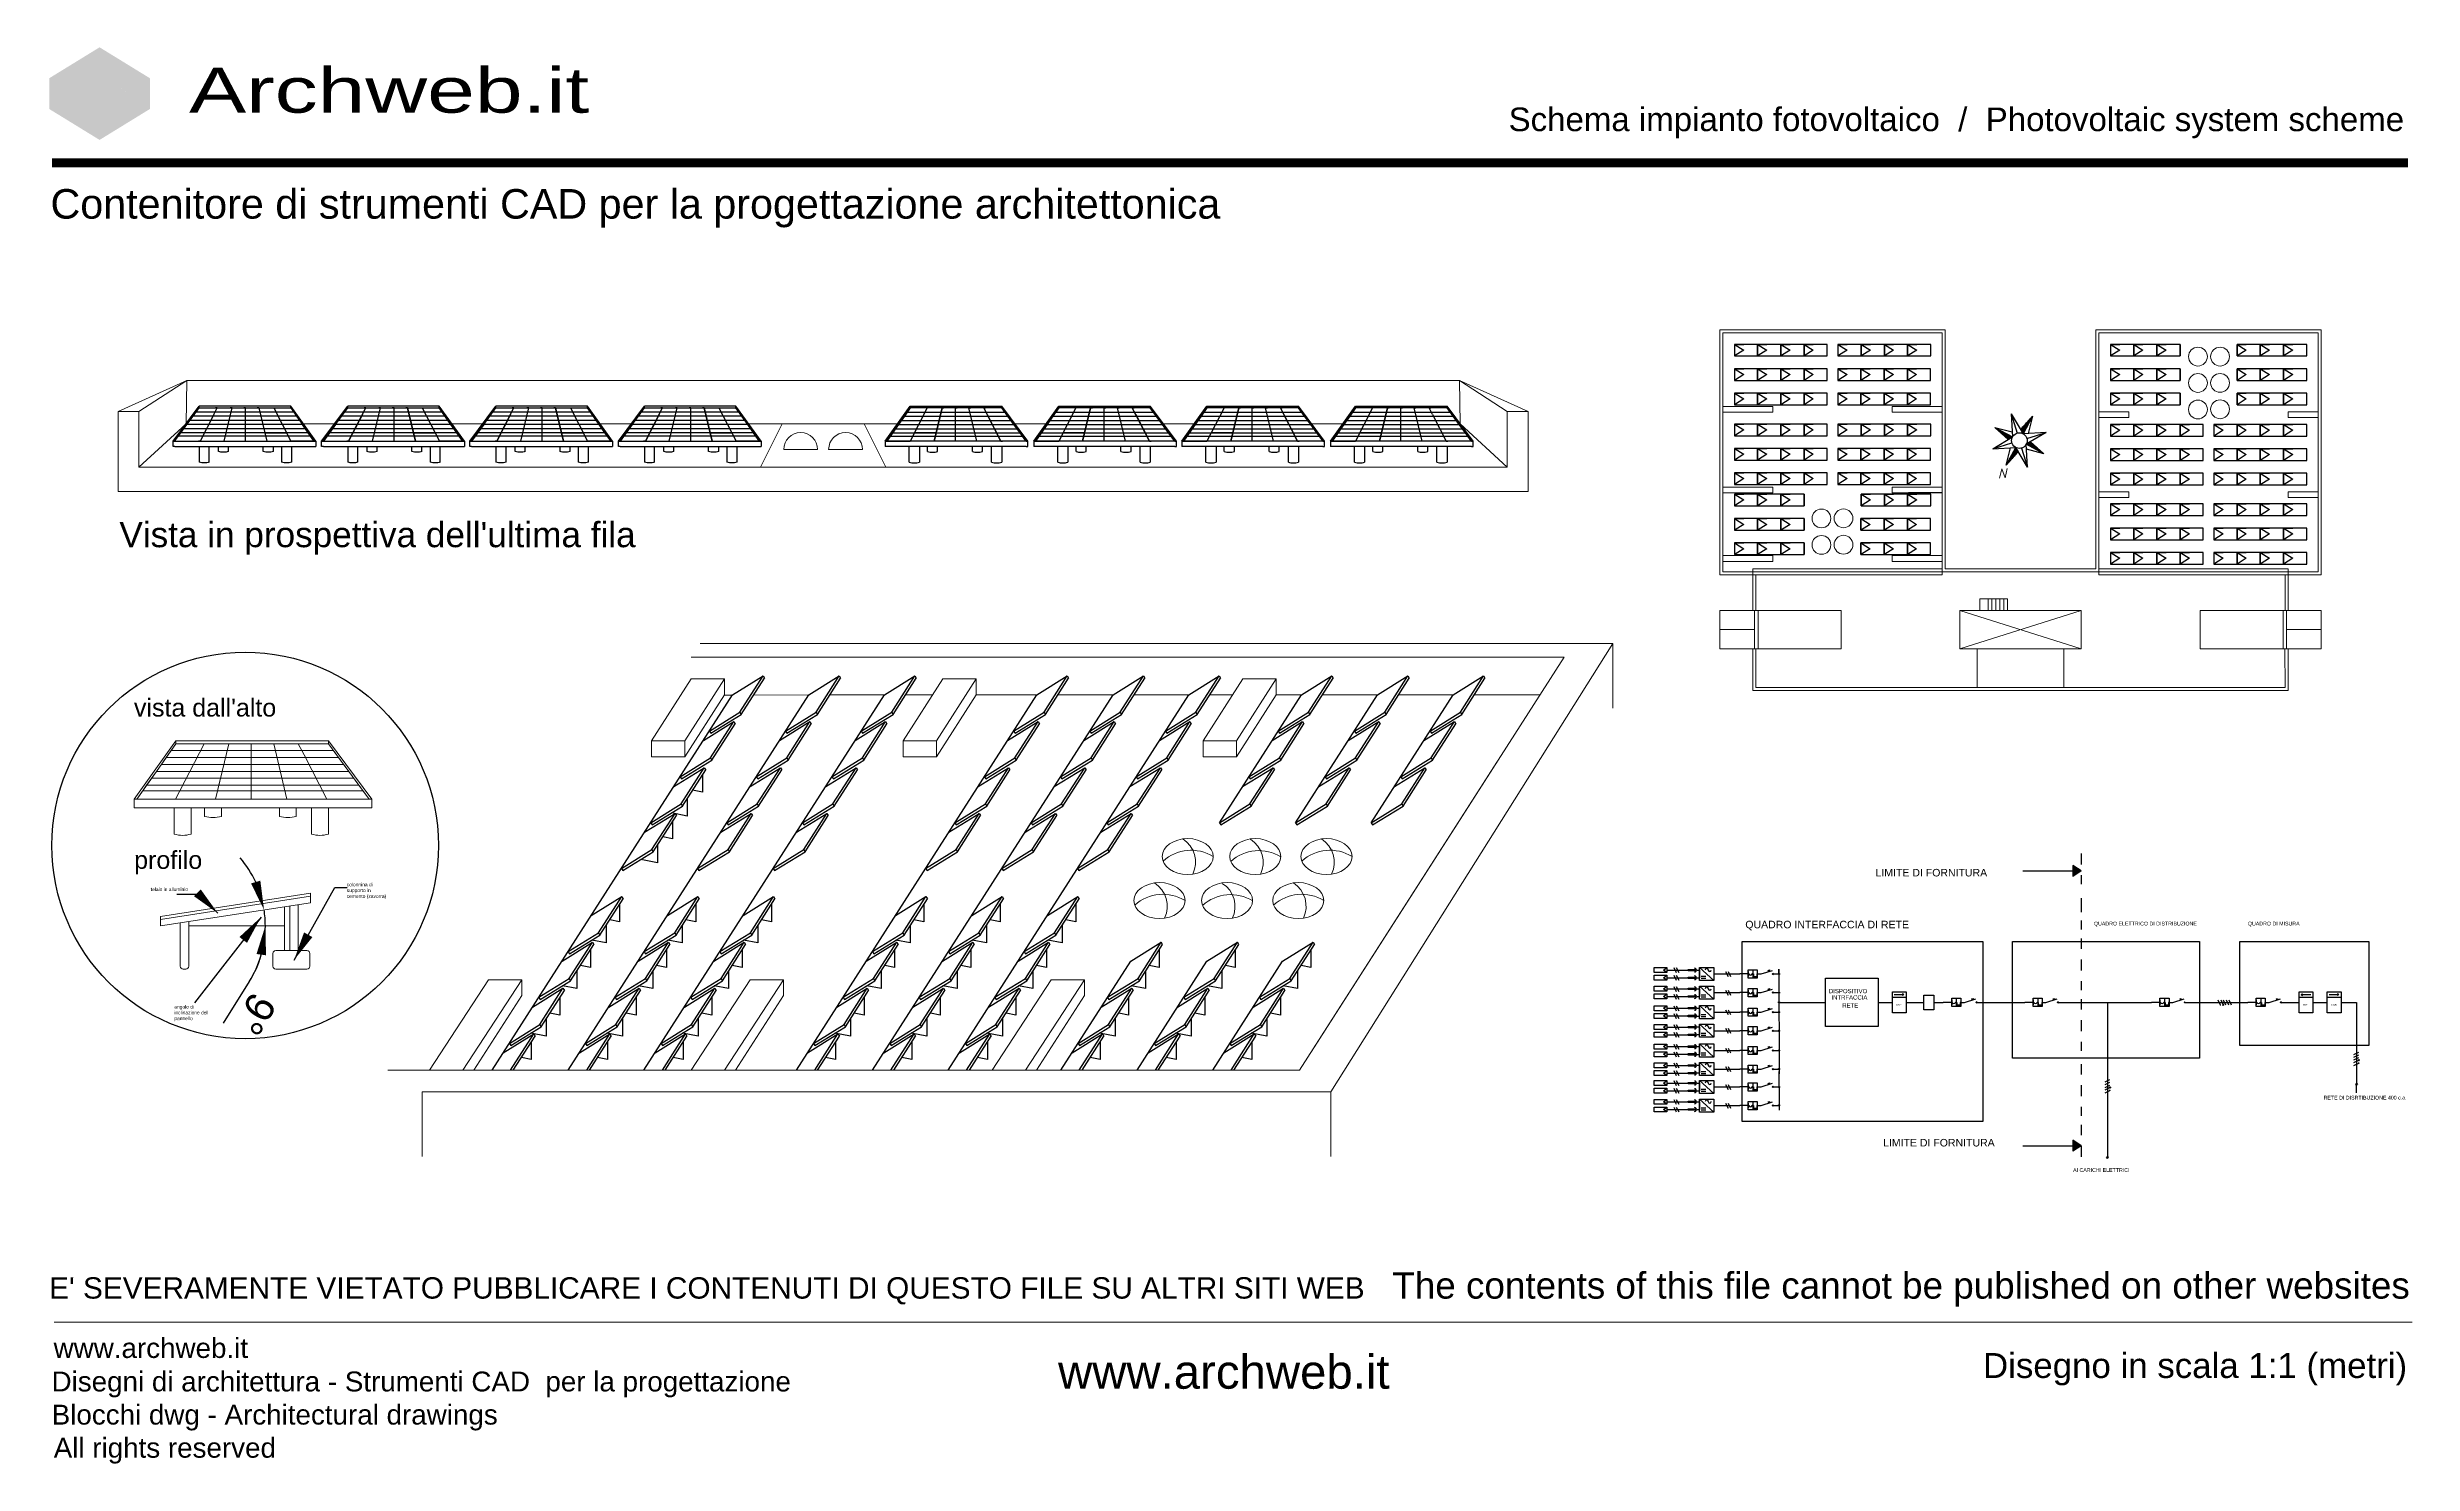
# Model space of a CAD drawing. Header units: millimetres. Extents: x -65 to 139, y 387 to 509.
import ezdxf
from ezdxf.enums import TextEntityAlignment as Align

# ---------------------------------------------------------------- set-up
doc = ezdxf.new("R2010")
doc.units = ezdxf.units.MM
doc.linetypes.add('BORDO2', pattern=[22.225, 6.35, -3.175, 6.35, -3.175, 0, -3.175])
for name, color, linetype in [('pannelli', 1, 'Continuous'), ('QUOTE - dimension', 252, 'Continuous'), ('SCRITTE - txt', 252, 'Continuous')]:
    doc.layers.add(name, color=color, linetype=linetype)
doc.layers.add('PROIEZIONI - projections', color=145, linetype='Continuous', lineweight=13)
doc.layers.add('www.archweb.it - All rights reserved', color=2, linetype='Continuous', lineweight=5)
doc.styles.add('ITALICT', font='italict')
doc.styles.get("Standard").update_dxf_attribs({"font": 'arial.ttf'})
doc.dimstyles.new('ISO-25', dxfattribs={"dimtxt": 2.5, "dimasz": 2.5, "dimexe": 1.25, "dimexo": 0.625, "dimtad": 1, "dimtxsty": 'Standard', "dimcen": 2.5, "dimadec": 0, "dimazin": 0, "dimtfac": 1, "dimtmove": 0, "dimatfit": 3, "dimfxl": 0, "dimarcsym": 0})

msp = doc.modelspace()

# ---------------------------------------------------------------- texts
at = {"linetype": 'BORDO2'}
for s, p in [('QUADRO ELETTRICO DI DISTRIBUZIONE', (111.773, 433.669)), ('QUADRO DI MISURA', (125.037, 433.669)), ('RETE DI DISRTIBUZIONE 400 c.a.', (131.557, 418.673)), ('AI CARICHI ELETTRICI', (109.974, 412.439))]:
    msp.add_text(s, height=0.32447, dxfattribs=at).set_placement(p)
for s, height, p in [('DISPOSITIVO ', 0.36982, (88.939, 427.833)), ('INTRFACCIA ', 0.36982, (89.154, 427.288)), ('RETE', 0.3698, (90.086, 426.6))]:
    msp.add_text(s, height=height).set_placement(p)
at = {"linetype": 'BORDO2', "char_height": 0.64895, "width": 58.58062, "attachment_point": 1}
for s, insert in [('LIMITE DI FORNITURA', (92.953, 438.544)), ('QUADRO INTERFACCIA DI RETE', (81.735, 434.075)), ('LIMITE DI FORNITURA', (93.602, 415.279))]:
    msp.add_mtext(s, dxfattribs=dict(at, insert=insert))
at = {"width": 0.87696, "attachment_point": 1}
for s, insert, char_height in [('KW/h', (94.771, 426.893), 0.1233), ('h', (97.484, 427.142), 0.123), ('KW/h', (129.808, 426.893), 0.1233), ('KW/h', (132.242, 426.893), 0.1233)]:
    msp.add_mtext(s, dxfattribs=dict(at, insert=insert, char_height=char_height))
at = {"layer": 'QUOTE - dimension', "linetype": 'Continuous', "style": 'ITALICT'}
msp.add_text('N', height=0.8, rotation=1.88829, dxfattribs=at).set_placement((103.498, 472.207))
at = {"layer": 'SCRITTE - txt', "attachment_point": 1}
for s, insert, char_height, width in [("Vista in prospettiva dell'ultima fila", (-58.343, 468.428), 2.16631, 630.05477), ("vista dall'alto", (-57.089, 453.212), 1.54093, 84.44648), ('profilo', (-57.07, 440.089), 1.5409, 84.44647), ('telaio in alluminio', (-55.646, 436.931), 0.3, 3.59903), ('colonnina di supporto in cemento (zavorra)', (-38.755, 437.343), 0.3, 3.47439), ('angolo di inclinazione del pannello', (-53.611, 426.812), 0.3, 3.59903)]:
    msp.add_mtext(s, dxfattribs=dict(at, insert=insert, char_height=char_height, width=width))
at = {"layer": 'www.archweb.it - All rights reserved', "color": 7, "width": 1.363615}
msp.add_text('Archweb.it', height=3.8768, dxfattribs=at).set_placement((-52.345, 503.692), (-17.867, 503.692), align=Align.FIT)
at = {"layer": 'www.archweb.it - All rights reserved', "color": 2}
msp.add_text('Schema impianto fotovoltaico  /  Photovoltaic system scheme', height=2.03628, dxfattribs=at).set_placement((61.343, 502.104))
at = {"layer": 'www.archweb.it - All rights reserved', "color": 253}
msp.add_text('Contenitore di strumenti CAD per la progettazione architettonica', height=2.54535, dxfattribs=at).set_placement((-64.281, 494.569))
at = {"layer": 'www.archweb.it - All rights reserved', "color": 1}
msp.add_text('The contents of this file cannot be published on other websites', height=2.27143, dxfattribs=at).set_placement((51.324, 401.52))
at = {"layer": 'www.archweb.it - All rights reserved', "color": 7}
msp.add_text("E' SEVERAMENTE VIETATO PUBBLICARE I CONTENUTI DI QUESTO FILE SU ALTRI SITI WEB", height=1.83809, dxfattribs=at).set_placement((-64.397, 401.523))
at = {"layer": 'www.archweb.it - All rights reserved', "color": 251}
for s, height, p in [('www.archweb.it', 1.71276, (-64.009, 396.409)), ('Disegno in scala 1:1 (metri)', 2.1495, (102.211, 394.684)), ('Disegni di architettura - Strumenti CAD  per la progettazione', 1.71276, (-64.187, 393.525)), ('Blocchi dwg - Architectural drawings', 1.71276, (-64.177, 390.67)), ('All rights reserved', 1.71276, (-64.002, 387.816))]:
    msp.add_text(s, height=height, dxfattribs=at).set_placement(p)
at = {"layer": 'www.archweb.it - All rights reserved'}
msp.add_text('www.archweb.it', height=2.91988, dxfattribs=at).set_placement((22.526, 393.759))

# ---------------------------------------------------------------- blocks, each defined once
blk = doc.blocks.new('A$C58DF7E19')
h = blk.add_hatch(color=253)
h.dxf.hatch_style = 1
h.paths.add_polyline_path([(-7.13, -10.92), (-6.51, -10.56), (-6.51, -3.76), (-13.02, -7.52)])
h.paths.add_polyline_path([(-6.51, -10.56), (-0.62, -7.16), (-6.51, -3.76)])
h.paths.add_polyline_path([(-0.62, -7.16), (0, -6.8), (0.62, -7.16), (6.51, -3.76), (0, 0), (-6.51, -3.76)])
h.paths.add_polyline_path([(0.62, -7.16), (6.51, -10.56), (6.51, -3.76)])
h.paths.add_polyline_path([(6.51, -10.56), (7.13, -10.92), (13.02, -7.52), (6.51, -3.76)])
h = blk.add_hatch(color=252)
h.dxf.hatch_style = 1
h.paths.add_polyline_path([(7.13, -10.92), (7.13, -11.63), (13.02, -15.03), (13.02, -7.52)])
h.paths.add_polyline_path([(7.13, -11.63), (7.13, -18.43), (13.02, -15.03)])
h.paths.add_polyline_path([(-7.13, -18.43), (-7.13, -11.63), (-13.02, -15.03)])
h.paths.add_polyline_path([(-7.13, -11.63), (-7.13, -10.92), (-13.02, -7.52), (-13.02, -15.03)])
h = blk.add_hatch(color=7)
h.dxf.hatch_style = 1
h.paths.add_polyline_path([(0, -8.23), (5.89, -11.63), (5.89, -19.15), (7.13, -18.43), (7.13, -10.92), (0, -6.8), (-7.13, -10.92), (-7.13, -18.43), (-5.89, -19.15), (-5.89, -11.63)])
h = blk.add_hatch(color=14)
h.dxf.hatch_style = 1
h.paths.add_polyline_path([(5.89, -11.63), (0, -8.23), (-5.89, -11.63), (0, -15.03)])
h = blk.add_hatch(color=16)
h.dxf.hatch_style = 1
h.paths.add_polyline_path([(-5.89, -11.63), (-5.89, -19.15), (0, -22.55), (0, -15.03)])
h.paths.add_polyline_path([(5.89, -19.15), (5.89, -11.63), (0, -15.03), (0, -22.55)])
blk = doc.blocks.new('*D3')
at = {"layer": 'DEFPOINTS', "color": 0}
for p in [(-45.82, 434.55), (-41.87, 435.63), (-54.79, 433.63), (-50.87, 433.63), (-43.66, 433.63)]:
    blk.add_point(p, dxfattribs=at)
at = {"layer": 'QUOTE - dimension', "color": 0, "lineweight": -2}
blk.add_line((-47.16, 428.83), (-49.4, 425.26), dxfattribs=at)
for start, end in [(24.7317, 40.6673), (0, 8.7961), (327.8098, 0), (328.1289, 344.0644)]:
    blk.add_arc((-54.79, 433.63), 9.02, start, end, dxfattribs=at)
at = {"layer": 'QUOTE - dimension', "color": 0}
for points in [[(-46.2, 437.53), (-47, 437.29), (-45.88, 435.01)], [(-46.53, 431.21), (-45.71, 431.1), (-45.77, 433.63)]]:
    blk.add_solid(points, dxfattribs=at)
at = {"layer": 'QUOTE - dimension', "color": 0, "insert": (-46.67, 426.03), "char_height": 2.5, "attachment_point": 5, "rotation": 237.8098}
blk.add_mtext('9°', dxfattribs=at)

# ---------------------------------------------------------------- dimensions: what is measured, and where the dimension line sits
at = {"layer": 'QUOTE - dimension'}
dim = msp.add_angular_dim_2l(base=(-45.82, 434.554), line1=((-50.87, 433.633), (-43.664, 433.633)), line2=((-41.866, 435.633), (-54.791, 433.633)), dimstyle='ISO-25', dxfattribs=at)
dim.commit()
dim.dimension.update_dxf_attribs({"geometry": '*D3', "text_midpoint": (-46.672, 426.033)})

# ---------------------------------------------------------------- hatches: boundary and pattern name
h = msp.add_hatch(color=256)
h.paths.add_polyline_path([(110.668, 438.375), (109.955, 437.903), (109.955, 438.847)])
edge = h.paths.add_edge_path(flags=17)
edge.add_line((109.955, 438.375), (110.668, 438.375))
h = msp.add_hatch(color=256)
h.paths.add_polyline_path([(95.392, 427.711), (95.273, 427.632), (95.273, 427.79)])
edge = h.paths.add_edge_path(flags=17)
edge.add_line((95.273, 427.711), (95.392, 427.711))
h = msp.add_hatch(color=256)
edge = h.paths.add_edge_path()
edge.add_arc((122.901, 426.832), 0.0501, 0, 360)
h = msp.add_hatch(color=256)
h.paths.add_polyline_path([(129.621, 427.711), (129.74, 427.79), (129.74, 427.632)])
edge = h.paths.add_edge_path(flags=17)
edge.add_line((129.74, 427.711), (129.621, 427.711))
h = msp.add_hatch(color=256)
h.paths.add_polyline_path([(132.863, 427.711), (132.744, 427.632), (132.744, 427.79)])
edge = h.paths.add_edge_path(flags=17)
edge.add_line((132.744, 427.711), (132.863, 427.711))
h = msp.add_hatch(color=256)
edge = h.paths.add_edge_path()
edge.add_arc((134.599, 422.072), 0.0501, 0, 360)
h = msp.add_hatch(color=256)
h.paths.add_polyline_path([(134.386, 420.092), (134.464, 419.974), (134.307, 419.974)])
edge = h.paths.add_edge_path(flags=16)
edge.add_line((134.386, 419.974), (134.386, 420.092))
h = msp.add_hatch(color=256)
h.paths.add_polyline_path([(134.307, 419.974), (134.464, 419.974), (134.386, 420.092)])
edge = h.paths.add_edge_path(flags=16)
edge.add_line((134.386, 419.974), (134.386, 420.092))
h = msp.add_hatch(color=256)
edge = h.paths.add_edge_path()
edge.add_arc((113.152, 419.709), 0.0501, 0, 360)
h = msp.add_hatch(color=256)
h.paths.add_polyline_path([(110.668, 414.697), (109.955, 414.225), (109.955, 415.169)])
edge = h.paths.add_edge_path(flags=17)
edge.add_line((109.955, 414.697), (110.668, 414.697))
h = msp.add_hatch(color=256)
h.paths.add_polyline_path([(112.938, 413.587), (112.86, 413.706), (113.017, 413.706)])
edge = h.paths.add_edge_path(flags=16)
edge.add_line((112.938, 413.706), (112.938, 413.587))

# ---------------------------------------------------------------- linework, layer by layer
for p, q in [((98.694, 470.934), (95.784, 470.934)), ((105.642, 438.375), (109.955, 438.375)), ((109.955, 438.847), (109.955, 437.903)), ((110.668, 438.375), (109.955, 438.847)), ((109.955, 438.375), (110.668, 438.375)), ((110.668, 438.375), (109.955, 437.903)), ((110.668, 439.873), (110.668, 438.928)), ((110.668, 438), (110.668, 437.227)), ((110.668, 436.031), (110.668, 434.827)), ((110.668, 434.096), (110.668, 433.322)), ((81.459, 432.275), (102.208, 432.275)), ((81.459, 416.773), (81.459, 432.275)), ((102.208, 432.275), (102.208, 416.773)), ((110.668, 432.548), (110.668, 431.645)), ((74.686, 429.826), (74.979, 430.039)), ((75.577, 430.039), (75.78, 429.612)), ((75.792, 430.039), (75.995, 429.612)), ((77.779, 430.056), (79.019, 428.93)), ((77.779, 430.056), (79.019, 428.93)), ((77.779, 430.056), (79.019, 428.93)), ((77.779, 430.056), (79.019, 428.93)), ((110.668, 430.742), (110.668, 429.796)), ((74.979, 429.612), (74.686, 429.826)), ((74.686, 429.164), (74.979, 429.378)), ((74.979, 428.951), (74.686, 429.164)), ((74.686, 428.225), (74.979, 428.438)), ((74.979, 428.011), (74.686, 428.225)), ((74.979, 429.826), (76.808, 429.826)), ((74.979, 429.164), (76.808, 429.164)), ((74.979, 428.208), (76.808, 428.208)), ((75.577, 429.378), (75.78, 428.951)), ((75.577, 428.421), (75.78, 427.994)), ((75.792, 429.378), (75.995, 428.951)), ((75.792, 428.421), (75.995, 427.994)), ((77.539, 429.826), (77.779, 429.826)), ((77.539, 429.16), (77.779, 429.16)), ((77.539, 428.22), (77.779, 428.22)), ((77.779, 429.826), (77.779, 429.16)), ((77.779, 429.826), (77.779, 429.16)), ((77.779, 429.826), (77.779, 429.16)), ((77.779, 429.826), (77.779, 429.16)), ((77.779, 429.826), (77.779, 429.16)), ((77.779, 429.826), (77.779, 429.16)), ((77.779, 429.826), (77.779, 429.16)), ((77.779, 429.826), (77.779, 429.16)), ((77.779, 429.826), (77.779, 429.16)), ((77.779, 429.826), (77.779, 429.16)), ((77.779, 428.45), (79.019, 427.324)), ((77.779, 428.45), (79.019, 427.324)), ((77.779, 428.45), (79.019, 427.324)), ((77.779, 428.22), (77.779, 427.554)), ((77.779, 428.22), (77.779, 427.554)), ((77.779, 428.22), (77.779, 427.554)), ((77.779, 428.22), (77.779, 427.554)), ((77.779, 428.22), (77.779, 427.554)), ((77.779, 428.22), (77.779, 427.554)), ((77.779, 428.22), (77.779, 427.554)), ((77.779, 428.22), (77.779, 427.554)), ((77.779, 428.22), (77.779, 427.554)), ((77.936, 429.291), (78.325, 429.291)), ((77.936, 429.118), (78.325, 429.118)), ((79.019, 429.493), (81.266, 429.493)), ((80.041, 429.706), (80.244, 429.279)), ((80.041, 428.101), (80.245, 427.674)), ((80.256, 429.706), (80.459, 429.279)), ((80.256, 428.101), (80.459, 427.674)), ((81.987, 429.493), (81.266, 429.493)), ((81.987, 429.703), (81.988, 429.283)), ((81.987, 429.493), (82.038, 429.493)), ((81.988, 428.097), (81.988, 427.677)), ((82.378, 429.493), (82.328, 429.493)), ((82.378, 429.848), (82.378, 429.138)), ((82.378, 429.493), (82.428, 429.493)), ((82.379, 428.242), (82.379, 427.532)), ((82.428, 429.493), (82.428, 429.273)), ((82.428, 429.273), (82.718, 429.273)), ((82.718, 429.493), (82.718, 429.273)), ((82.769, 429.493), (82.718, 429.493)), ((82.769, 429.493), (83.091, 429.493)), ((83.091, 429.493), (84.064, 429.802)), ((83.091, 427.887), (84.065, 428.196)), ((84.168, 429.545), (84.057, 429.441)), ((84.057, 429.545), (84.168, 429.441)), ((84.112, 429.493), (84.587, 429.493)), ((84.637, 429.543), (84.637, 429.893)), ((84.637, 429.893), (84.637, 429.543)), ((84.637, 429.443), (84.637, 427.937)), ((110.668, 428.869), (110.668, 428.095)), ((74.686, 427.563), (74.979, 427.776)), ((74.979, 427.349), (74.686, 427.563)), ((74.686, 426.536), (74.979, 426.749)), ((74.979, 426.322), (74.686, 426.536)), ((74.686, 425.874), (74.979, 426.088)), ((74.979, 427.546), (76.808, 427.546)), ((74.979, 426.536), (76.808, 426.536)), ((75.577, 427.759), (75.78, 427.332)), ((75.577, 426.749), (75.78, 426.322)), ((75.577, 426.088), (75.78, 425.661)), ((75.792, 427.759), (75.995, 427.332)), ((75.792, 426.749), (75.995, 426.322)), ((75.792, 426.088), (75.995, 425.661)), ((77.539, 427.554), (77.779, 427.554)), ((77.539, 426.536), (77.779, 426.536)), ((77.779, 426.766), (79.019, 425.64)), ((77.779, 426.766), (79.019, 425.64)), ((77.779, 426.766), (79.019, 425.64)), ((77.779, 426.536), (77.779, 425.87)), ((77.779, 426.536), (77.779, 425.87)), ((77.779, 426.536), (77.779, 425.87)), ((77.779, 426.536), (77.779, 425.87)), ((77.779, 426.536), (77.779, 425.87)), ((77.779, 426.536), (77.779, 425.87)), ((77.779, 426.536), (77.779, 425.87)), ((77.779, 426.536), (77.779, 425.87)), ((77.779, 426.536), (77.779, 425.87)), ((77.936, 427.685), (78.325, 427.685)), ((77.936, 427.512), (78.325, 427.512)), ((77.936, 426.001), (78.325, 426.001)), ((79.019, 427.887), (81.267, 427.887)), ((79.019, 426.203), (81.266, 426.203)), ((80.041, 426.416), (80.244, 425.989)), ((80.256, 426.416), (80.459, 425.989)), ((81.987, 426.203), (81.266, 426.203)), ((81.988, 427.887), (81.267, 427.887)), ((81.987, 426.413), (81.988, 425.993)), ((81.987, 426.203), (82.038, 426.203)), ((81.988, 427.887), (82.038, 427.887)), ((82.379, 427.887), (82.328, 427.887)), ((82.378, 426.203), (82.328, 426.203)), ((82.378, 426.558), (82.378, 425.848)), ((82.378, 426.203), (82.428, 426.203)), ((82.379, 427.887), (82.429, 427.887)), ((82.428, 426.203), (82.428, 425.983)), ((82.428, 425.983), (82.718, 425.983)), ((82.429, 427.887), (82.429, 427.668)), ((82.429, 427.668), (82.719, 427.668)), ((82.718, 426.203), (82.718, 425.983)), ((82.769, 426.203), (82.718, 426.203)), ((82.769, 427.887), (82.719, 427.887)), ((82.719, 427.887), (82.719, 427.668)), ((82.769, 427.887), (83.091, 427.887)), ((82.769, 426.203), (83.091, 426.203)), ((83.091, 426.203), (84.064, 426.512)), ((84.057, 427.939), (84.168, 427.836)), ((84.168, 427.939), (84.057, 427.836)), ((84.057, 426.255), (84.168, 426.151)), ((84.168, 426.255), (84.057, 426.151)), ((84.112, 426.203), (84.587, 426.203)), ((84.113, 427.887), (84.588, 427.887)), ((84.637, 427.837), (84.637, 426.253)), ((84.637, 427.045), (88.633, 427.045)), ((84.637, 426.153), (84.638, 424.647)), ((93.185, 427.045), (94.402, 427.045)), ((94.402, 427.495), (95.595, 427.495)), ((94.555, 427.711), (95.273, 427.711)), ((95.273, 427.79), (95.273, 427.632)), ((95.392, 427.711), (95.273, 427.79)), ((95.273, 427.711), (95.392, 427.711)), ((95.392, 427.711), (95.273, 427.632)), ((95.595, 427.045), (97.108, 427.045)), ((97.969, 427.045), (98.794, 427.045)), ((99.515, 427.045), (98.794, 427.045)), ((99.515, 427.255), (99.515, 426.835)), ((99.515, 427.045), (99.566, 427.045)), ((99.906, 427.045), (99.856, 427.045)), ((99.906, 427.4), (99.906, 426.69)), ((99.906, 427.045), (99.956, 427.045)), ((99.956, 427.045), (99.956, 426.825)), ((99.956, 426.825), (100.246, 426.825)), ((100.246, 427.045), (100.246, 426.825)), ((100.297, 427.045), (100.246, 427.045)), ((100.297, 427.045), (100.619, 427.045)), ((100.619, 427.045), (101.592, 427.354)), ((101.585, 427.097), (101.696, 426.993)), ((101.696, 427.097), (101.585, 426.993)), ((101.64, 427.045), (102.115, 427.045)), ((102.115, 427.045), (105.816, 427.045)), ((106.537, 427.045), (105.816, 427.045)), ((106.537, 427.255), (106.537, 426.835)), ((106.537, 427.045), (106.588, 427.045)), ((106.928, 427.045), (106.877, 427.045)), ((106.928, 427.4), (106.928, 426.69)), ((106.928, 427.045), (106.978, 427.045)), ((106.978, 427.045), (106.978, 426.825)), ((106.978, 426.825), (107.268, 426.825)), ((107.268, 427.045), (107.268, 426.825)), ((107.318, 427.045), (107.268, 427.045)), ((107.318, 427.045), (107.64, 427.045)), ((107.64, 427.045), (108.614, 427.354)), ((108.717, 427.097), (108.607, 426.993)), ((108.607, 427.097), (108.717, 426.993)), ((108.662, 427.045), (109.137, 427.045)), ((109.137, 427.045), (116.74, 427.045)), ((110.668, 427.322), (110.668, 426.419)), ((112.938, 427.045), (112.938, 414.425)), ((117.461, 427.045), (116.74, 427.045)), ((117.461, 427.255), (117.461, 426.835)), ((117.461, 427.045), (117.511, 427.045)), ((117.851, 427.045), (117.801, 427.045)), ((117.851, 427.4), (117.851, 426.69)), ((117.851, 427.045), (117.902, 427.045)), ((117.902, 427.045), (117.902, 426.825)), ((117.902, 426.825), (118.192, 426.825)), ((118.192, 427.045), (118.192, 426.825)), ((118.242, 427.045), (118.192, 427.045)), ((118.242, 427.045), (118.564, 427.045)), ((118.564, 427.045), (119.538, 427.354)), ((119.641, 427.097), (119.53, 426.993)), ((119.53, 427.097), (119.641, 426.993)), ((119.586, 427.045), (120.061, 427.045)), ((120.061, 427.045), (125.034, 427.045)), ((122.446, 427.259), (122.649, 426.832)), ((122.649, 426.832), (122.609, 426.832)), ((122.649, 426.832), (122.689, 426.832)), ((122.698, 427.259), (122.901, 426.832)), ((122.913, 427.259), (123.116, 426.832)), ((123.152, 427.259), (123.355, 426.832)), ((123.394, 427.259), (123.597, 426.832)), ((125.755, 427.045), (125.034, 427.045)), ((125.755, 427.255), (125.755, 426.835)), ((125.755, 427.045), (125.806, 427.045)), ((126.146, 427.045), (126.095, 427.045)), ((126.146, 427.4), (126.146, 426.69)), ((126.146, 427.045), (126.196, 427.045)), ((126.196, 427.045), (126.196, 426.825)), ((126.196, 426.825), (126.486, 426.825)), ((126.486, 427.045), (126.486, 426.825)), ((126.536, 427.045), (126.486, 427.045)), ((126.536, 427.045), (126.858, 427.045)), ((126.858, 427.045), (127.832, 427.354)), ((127.825, 427.097), (127.935, 426.993)), ((127.935, 427.097), (127.825, 426.993)), ((127.88, 427.045), (128.355, 427.045)), ((128.355, 427.045), (129.439, 427.045)), ((129.439, 427.495), (130.632, 427.495)), ((129.621, 427.711), (129.74, 427.79)), ((129.74, 427.711), (129.621, 427.711)), ((129.621, 427.711), (129.74, 427.632)), ((129.74, 427.632), (129.74, 427.79)), ((129.74, 427.711), (130.459, 427.711)), ((130.632, 427.045), (131.873, 427.045)), ((131.873, 427.495), (133.065, 427.495)), ((132.025, 427.711), (132.744, 427.711)), ((132.744, 427.79), (132.744, 427.632)), ((132.863, 427.711), (132.744, 427.79)), ((132.744, 427.711), (132.863, 427.711)), ((132.863, 427.711), (132.744, 427.632)), ((133.065, 427.045), (134.386, 427.045)), ((134.386, 427.045), (134.386, 420.092)), ((74.979, 425.661), (74.686, 425.874)), ((74.686, 424.918), (74.979, 425.131)), ((74.979, 424.704), (74.686, 424.918)), ((74.686, 424.256), (74.979, 424.469)), ((74.979, 424.042), (74.686, 424.256)), ((74.979, 425.874), (76.808, 425.874)), ((74.979, 424.918), (76.808, 424.918)), ((74.979, 424.256), (76.808, 424.256)), ((75.577, 425.131), (75.78, 424.704)), ((75.577, 424.469), (75.78, 424.042)), ((75.792, 425.131), (75.995, 424.704)), ((75.792, 424.469), (75.995, 424.042)), ((77.539, 425.87), (77.779, 425.87)), ((77.539, 424.93), (77.779, 424.93)), ((77.539, 424.264), (77.779, 424.264)), ((77.779, 425.16), (79.019, 424.034)), ((77.779, 425.16), (79.019, 424.034)), ((77.779, 424.93), (77.779, 424.264)), ((77.779, 424.93), (77.779, 424.264)), ((77.779, 424.93), (77.779, 424.264)), ((77.779, 424.93), (77.779, 424.264)), ((77.779, 424.93), (77.779, 424.264)), ((77.779, 424.93), (77.779, 424.264)), ((77.779, 424.93), (77.779, 424.264)), ((77.936, 425.828), (78.325, 425.828)), ((77.936, 424.395), (78.325, 424.395)), ((77.936, 424.222), (78.325, 424.222)), ((79.019, 424.597), (81.267, 424.597)), ((80.041, 424.811), (80.245, 424.384)), ((80.256, 424.811), (80.459, 424.384)), ((81.988, 424.597), (81.267, 424.597)), ((81.988, 424.807), (81.988, 424.388)), ((81.988, 424.597), (82.038, 424.597)), ((82.379, 424.597), (82.328, 424.597)), ((82.379, 424.952), (82.379, 424.243)), ((82.379, 424.597), (82.429, 424.597)), ((82.429, 424.597), (82.429, 424.378)), ((82.429, 424.378), (82.719, 424.378)), ((82.719, 424.597), (82.719, 424.378)), ((82.769, 424.597), (82.719, 424.597)), ((82.769, 424.597), (83.091, 424.597)), ((83.091, 424.597), (84.065, 424.906)), ((84.057, 424.649), (84.168, 424.546)), ((84.168, 424.649), (84.057, 424.546)), ((84.113, 424.597), (84.587, 424.597)), ((84.638, 424.547), (84.638, 422.949)), ((110.668, 425.516), (110.668, 424.57)), ((74.686, 423.232), (74.979, 423.445)), ((74.979, 423.018), (74.686, 423.232)), ((74.686, 422.57), (74.979, 422.783)), ((74.979, 422.356), (74.686, 422.57)), ((74.979, 423.232), (76.808, 423.232)), ((74.979, 422.57), (76.808, 422.57)), ((75.577, 423.445), (75.78, 423.018)), ((75.577, 422.783), (75.78, 422.356)), ((75.792, 423.445), (75.995, 423.018)), ((75.792, 422.783), (75.995, 422.356)), ((77.539, 423.232), (77.779, 423.232)), ((77.539, 422.566), (77.779, 422.566)), ((77.779, 423.462), (79.019, 422.335)), ((77.779, 423.462), (79.019, 422.335)), ((77.779, 423.232), (77.779, 422.566)), ((77.779, 423.232), (77.779, 422.566)), ((77.779, 423.232), (77.779, 422.566)), ((77.779, 423.232), (77.779, 422.566)), ((77.779, 423.232), (77.779, 422.566)), ((77.779, 423.232), (77.779, 422.566)), ((77.779, 423.232), (77.779, 422.566)), ((77.779, 421.856), (79.019, 420.73)), ((77.936, 422.696), (78.325, 422.696)), ((77.936, 422.524), (78.325, 422.524)), ((79.019, 422.899), (81.266, 422.899)), ((80.041, 423.112), (80.244, 422.685)), ((80.256, 423.112), (80.459, 422.685)), ((81.987, 422.899), (81.266, 422.899)), ((81.987, 423.108), (81.988, 422.689)), ((81.987, 422.899), (82.038, 422.899)), ((82.378, 422.899), (82.328, 422.899)), ((82.378, 423.253), (82.378, 422.544)), ((82.378, 422.899), (82.428, 422.899)), ((82.428, 422.899), (82.428, 422.679)), ((82.428, 422.679), (82.718, 422.679)), ((82.718, 422.899), (82.718, 422.679)), ((82.769, 422.899), (82.718, 422.899)), ((82.769, 422.899), (83.091, 422.899)), ((83.091, 422.899), (84.064, 423.208)), ((84.168, 422.95), (84.057, 422.847)), ((84.057, 422.95), (84.168, 422.847)), ((84.112, 422.899), (84.588, 422.899)), ((84.638, 422.849), (84.638, 421.357)), ((110.668, 423.643), (110.668, 422.869)), ((134.172, 422.555), (134.599, 422.758)), ((134.172, 422.322), (134.599, 422.526)), ((134.172, 422.083), (134.599, 422.286)), ((134.172, 421.868), (134.599, 422.072)), ((134.599, 421.819), (134.599, 421.859)), ((74.686, 421.614), (74.979, 421.827)), ((74.979, 421.4), (74.686, 421.614)), ((74.686, 420.952), (74.979, 421.165)), ((74.979, 420.738), (74.686, 420.952)), ((74.686, 420.093), (74.979, 420.307)), ((74.979, 419.88), (74.686, 420.093)), ((74.979, 421.614), (76.808, 421.614)), ((74.979, 420.952), (76.808, 420.952)), ((74.979, 420.093), (76.808, 420.093)), ((75.577, 421.827), (75.78, 421.4)), ((75.577, 421.165), (75.78, 420.738)), ((75.577, 420.307), (75.78, 419.88)), ((75.792, 421.827), (75.995, 421.4)), ((75.792, 421.165), (75.995, 420.738)), ((75.792, 420.307), (75.995, 419.88)), ((77.539, 421.626), (77.779, 421.626)), ((77.539, 420.96), (77.779, 420.96)), ((77.539, 420.093), (77.779, 420.093)), ((77.779, 421.626), (77.779, 420.96)), ((77.779, 421.626), (77.779, 420.96)), ((77.779, 421.626), (77.779, 420.96)), ((77.779, 421.626), (77.779, 420.96)), ((77.779, 420.324), (79.019, 419.197)), ((77.779, 420.324), (79.019, 419.197)), ((77.779, 420.093), (77.779, 419.427)), ((77.779, 420.093), (77.779, 419.427)), ((77.779, 420.093), (77.779, 419.427)), ((77.779, 420.093), (77.779, 419.427)), ((77.779, 420.093), (77.779, 419.427)), ((77.779, 420.093), (77.779, 419.427)), ((77.779, 420.093), (77.779, 419.427)), ((77.936, 421.091), (78.325, 421.091)), ((77.936, 420.918), (78.325, 420.918)), ((79.019, 421.293), (81.267, 421.293)), ((80.041, 421.507), (80.245, 421.08)), ((80.041, 419.974), (80.244, 419.547)), ((80.256, 421.507), (80.459, 421.08)), ((80.256, 419.974), (80.459, 419.547)), ((81.988, 421.293), (81.267, 421.293)), ((81.987, 419.97), (81.988, 419.551)), ((81.988, 421.503), (81.988, 421.083)), ((81.988, 421.293), (82.038, 421.293)), ((82.379, 421.293), (82.328, 421.293)), ((82.378, 420.115), (82.378, 419.406)), ((82.379, 421.648), (82.379, 420.938)), ((82.379, 421.293), (82.429, 421.293)), ((82.429, 421.293), (82.429, 421.073)), ((82.429, 421.073), (82.719, 421.073)), ((82.719, 421.293), (82.719, 421.073)), ((82.769, 421.293), (82.719, 421.293)), ((82.769, 421.293), (83.091, 421.293)), ((83.091, 421.293), (84.065, 421.602)), ((83.091, 419.76), (84.064, 420.07)), ((84.168, 421.345), (84.057, 421.241)), ((84.057, 421.345), (84.168, 421.241)), ((84.057, 419.812), (84.168, 419.709)), ((84.168, 419.812), (84.057, 419.709)), ((84.113, 421.293), (84.589, 421.293)), ((84.638, 421.257), (84.638, 420.893)), ((84.638, 419.76), (84.638, 421.075)), ((110.668, 421.73), (110.668, 420.827)), ((110.668, 419.924), (110.668, 418.978)), ((112.725, 420.192), (113.152, 420.395)), ((112.725, 419.959), (113.152, 420.163)), ((112.725, 419.72), (113.152, 419.923)), ((134.172, 421.616), (134.599, 421.819)), ((134.386, 420.092), (134.307, 419.974)), ((134.307, 419.974), (134.464, 419.974)), ((134.386, 419.974), (134.386, 420.092)), ((134.386, 420.092), (134.464, 419.974)), ((134.386, 419.255), (134.386, 419.974)), ((134.599, 421.819), (134.599, 421.779)), ((74.686, 419.432), (74.979, 419.645)), ((74.979, 419.218), (74.686, 419.432)), ((74.686, 418.475), (74.979, 418.689)), ((74.979, 418.262), (74.686, 418.475)), ((74.686, 417.813), (74.979, 418.027)), ((74.979, 417.6), (74.686, 417.813)), ((74.979, 419.432), (76.808, 419.432)), ((74.979, 418.475), (76.808, 418.475)), ((74.979, 417.813), (76.808, 417.813)), ((75.577, 419.645), (75.78, 419.218)), ((75.577, 418.689), (75.78, 418.262)), ((75.577, 418.027), (75.78, 417.6)), ((75.792, 419.645), (75.995, 419.218)), ((75.792, 418.689), (75.995, 418.262)), ((75.792, 418.027), (75.995, 417.6)), ((77.539, 419.427), (77.779, 419.427)), ((77.539, 418.488), (77.779, 418.488)), ((77.539, 417.822), (77.779, 417.822)), ((77.779, 418.718), (79.019, 417.592)), ((77.779, 418.488), (77.779, 417.822)), ((77.779, 418.488), (77.779, 417.822)), ((77.779, 418.488), (77.779, 417.822)), ((77.779, 418.488), (77.779, 417.822)), ((77.936, 419.558), (78.325, 419.558)), ((77.936, 419.385), (78.325, 419.385)), ((77.936, 417.953), (78.325, 417.953)), ((77.936, 417.78), (78.325, 417.78)), ((79.019, 419.76), (81.266, 419.76)), ((79.019, 418.155), (81.267, 418.155)), ((80.041, 418.368), (80.245, 417.941)), ((80.256, 418.368), (80.459, 417.941)), ((81.987, 419.76), (81.266, 419.76)), ((81.988, 418.155), (81.267, 418.155)), ((81.987, 419.76), (82.038, 419.76)), ((81.988, 418.365), (81.988, 417.945)), ((81.988, 418.155), (82.038, 418.155)), ((82.378, 419.76), (82.328, 419.76)), ((82.379, 418.155), (82.328, 418.155)), ((82.378, 419.76), (82.428, 419.76)), ((82.379, 418.51), (82.379, 417.8)), ((82.379, 418.155), (82.429, 418.155)), ((82.428, 419.76), (82.428, 419.541)), ((82.428, 419.541), (82.718, 419.541)), ((82.429, 418.155), (82.429, 417.935)), ((82.429, 417.935), (82.719, 417.935)), ((82.718, 419.76), (82.718, 419.541)), ((82.769, 419.76), (82.718, 419.76)), ((82.719, 418.155), (82.719, 417.935)), ((82.769, 418.155), (82.719, 418.155)), ((82.769, 419.76), (83.091, 419.76)), ((82.769, 418.155), (83.091, 418.155)), ((83.091, 418.155), (84.065, 418.464)), ((84.057, 418.206), (84.168, 418.103)), ((84.168, 418.206), (84.057, 418.103)), ((84.112, 419.76), (84.588, 419.76)), ((84.113, 418.155), (84.589, 418.155)), ((84.638, 419.71), (84.638, 418.219)), ((84.638, 418.119), (84.638, 417.755)), ((110.668, 418.051), (110.668, 417.277)), ((112.725, 419.505), (113.152, 419.709)), ((112.725, 419.253), (113.152, 419.456)), ((113.152, 419.456), (113.152, 419.496)), ((113.152, 419.456), (113.152, 419.416)), ((102.208, 416.773), (81.459, 416.773)), ((110.668, 416.503), (110.668, 415.6)), ((105.642, 414.697), (109.955, 414.697)), ((109.955, 415.169), (109.955, 414.225)), ((110.668, 414.697), (109.955, 415.169)), ((110.668, 414.697), (109.955, 414.225)), ((109.955, 414.697), (110.668, 414.697)), ((110.668, 414.697), (110.668, 413.751)), ((112.938, 413.587), (112.86, 413.706)), ((113.017, 413.706), (112.86, 413.706)), ((112.938, 414.425), (112.938, 413.706)), ((112.938, 413.706), (112.938, 413.587)), ((112.938, 413.587), (113.017, 413.706))]:
    msp.add_line(p, q)
for points in [[(104.758, 432.275), (120.877, 432.275), (120.877, 422.233), (104.758, 422.233)], [(124.342, 432.275), (135.462, 432.275), (135.462, 423.327), (124.342, 423.327)], [(73.889, 430.039), (74.979, 430.039), (74.979, 429.612), (73.889, 429.612)], [(73.889, 430.039), (74.979, 430.039), (74.979, 429.612), (73.889, 429.612)], [(73.889, 430.039), (74.979, 430.039), (74.979, 429.612), (73.889, 429.612)], [(73.889, 430.039), (74.979, 430.039), (74.979, 429.612), (73.889, 429.612)], [(73.889, 430.039), (74.979, 430.039), (74.979, 429.612), (73.889, 429.612)], [(73.889, 430.039), (74.979, 430.039), (74.979, 429.612), (73.889, 429.612)], [(77.779, 430.056), (79.019, 430.056), (79.019, 428.93), (77.779, 428.93)], [(77.779, 430.056), (79.019, 430.056), (79.019, 428.93), (77.779, 428.93)], [(77.779, 430.056), (79.019, 430.056), (79.019, 428.93), (77.779, 428.93)], [(77.779, 430.056), (79.019, 430.056), (79.019, 428.93), (77.779, 428.93)], [(73.889, 429.378), (74.979, 429.378), (74.979, 428.951), (73.889, 428.951)], [(73.889, 429.378), (74.979, 429.378), (74.979, 428.951), (73.889, 428.951)], [(73.889, 429.378), (74.979, 429.378), (74.979, 428.951), (73.889, 428.951)], [(73.889, 429.378), (74.979, 429.378), (74.979, 428.951), (73.889, 428.951)], [(73.889, 429.378), (74.979, 429.378), (74.979, 428.951), (73.889, 428.951)], [(73.889, 429.378), (74.979, 429.378), (74.979, 428.951), (73.889, 428.951)], [(73.889, 428.438), (74.979, 428.438), (74.979, 428.011), (73.889, 428.011)], [(73.889, 428.438), (74.979, 428.438), (74.979, 428.011), (73.889, 428.011)], [(73.889, 428.438), (74.979, 428.438), (74.979, 428.011), (73.889, 428.011)], [(73.889, 428.438), (74.979, 428.438), (74.979, 428.011), (73.889, 428.011)], [(73.889, 428.438), (74.979, 428.438), (74.979, 428.011), (73.889, 428.011)], [(76.808, 429.888), (77.429, 429.888), (77.429, 429.764), (76.808, 429.764)], [(76.808, 429.226), (77.429, 429.226), (77.429, 429.102), (76.808, 429.102)], [(76.808, 428.269), (77.429, 428.269), (77.429, 428.146), (76.808, 428.146)], [(77.779, 428.45), (79.019, 428.45), (79.019, 427.324), (77.779, 427.324)], [(77.779, 428.45), (79.019, 428.45), (79.019, 427.324), (77.779, 427.324)], [(77.779, 428.45), (79.019, 428.45), (79.019, 427.324), (77.779, 427.324)], [(81.987, 429.848), (82.769, 429.848), (82.769, 429.138), (81.987, 429.138)], [(81.988, 428.242), (82.769, 428.242), (82.769, 427.532), (81.988, 427.532)], [(83.717, 429.8), (83.823, 429.834), (83.854, 429.735), (83.749, 429.702)], [(83.718, 428.195), (83.823, 428.228), (83.855, 428.13), (83.749, 428.096)], [(88.633, 429.127), (93.185, 429.127), (93.185, 424.963), (88.633, 424.963)], [(94.402, 427.957), (95.595, 427.957), (95.595, 426.133), (94.402, 426.133)], [(129.439, 427.957), (130.632, 427.957), (130.632, 426.133), (129.439, 426.133)], [(131.873, 427.957), (133.065, 427.957), (133.065, 426.133), (131.873, 426.133)], [(73.889, 427.776), (74.979, 427.776), (74.979, 427.349), (73.889, 427.349)], [(73.889, 427.776), (74.979, 427.776), (74.979, 427.349), (73.889, 427.349)], [(73.889, 427.776), (74.979, 427.776), (74.979, 427.349), (73.889, 427.349)], [(73.889, 427.776), (74.979, 427.776), (74.979, 427.349), (73.889, 427.349)], [(73.889, 427.776), (74.979, 427.776), (74.979, 427.349), (73.889, 427.349)], [(73.889, 426.749), (74.979, 426.749), (74.979, 426.322), (73.889, 426.322)], [(73.889, 426.749), (74.979, 426.749), (74.979, 426.322), (73.889, 426.322)], [(73.889, 426.749), (74.979, 426.749), (74.979, 426.322), (73.889, 426.322)], [(73.889, 426.749), (74.979, 426.749), (74.979, 426.322), (73.889, 426.322)], [(73.889, 426.088), (74.979, 426.088), (74.979, 425.661), (73.889, 425.661)], [(73.889, 426.088), (74.979, 426.088), (74.979, 425.661), (73.889, 425.661)], [(73.889, 426.088), (74.979, 426.088), (74.979, 425.661), (73.889, 425.661)], [(73.889, 426.088), (74.979, 426.088), (74.979, 425.661), (73.889, 425.661)], [(76.808, 427.607), (77.429, 427.607), (77.429, 427.484), (76.808, 427.484)], [(76.808, 426.598), (77.429, 426.598), (77.429, 426.474), (76.808, 426.474)], [(76.808, 425.936), (77.429, 425.936), (77.429, 425.812), (76.808, 425.812)], [(77.779, 426.766), (79.019, 426.766), (79.019, 425.64), (77.779, 425.64)], [(77.779, 426.766), (79.019, 426.766), (79.019, 425.64), (77.779, 425.64)], [(77.779, 426.766), (79.019, 426.766), (79.019, 425.64), (77.779, 425.64)], [(81.987, 426.558), (82.769, 426.558), (82.769, 425.848), (81.987, 425.848)], [(83.717, 426.51), (83.823, 426.544), (83.854, 426.445), (83.749, 426.412)], [(97.108, 427.677), (97.969, 427.677), (97.969, 426.413), (97.108, 426.413)], [(99.515, 427.4), (100.297, 427.4), (100.297, 426.69), (99.515, 426.69)], [(101.245, 427.352), (101.351, 427.386), (101.382, 427.287), (101.277, 427.254)], [(106.537, 427.4), (107.318, 427.4), (107.318, 426.69), (106.537, 426.69)], [(108.267, 427.352), (108.373, 427.386), (108.404, 427.287), (108.298, 427.254)], [(117.461, 427.4), (118.242, 427.4), (118.242, 426.69), (117.461, 426.69)], [(119.191, 427.352), (119.296, 427.386), (119.327, 427.287), (119.222, 427.254)], [(125.755, 427.4), (126.536, 427.4), (126.536, 426.69), (125.755, 426.69)], [(127.485, 427.352), (127.591, 427.386), (127.622, 427.287), (127.516, 427.254)], [(73.889, 425.131), (74.979, 425.131), (74.979, 424.704), (73.889, 424.704)], [(73.889, 425.131), (74.979, 425.131), (74.979, 424.704), (73.889, 424.704)], [(73.889, 425.131), (74.979, 425.131), (74.979, 424.704), (73.889, 424.704)], [(73.889, 424.469), (74.979, 424.469), (74.979, 424.042), (73.889, 424.042)], [(73.889, 424.469), (74.979, 424.469), (74.979, 424.042), (73.889, 424.042)], [(73.889, 424.469), (74.979, 424.469), (74.979, 424.042), (73.889, 424.042)], [(76.808, 424.979), (77.429, 424.979), (77.429, 424.856), (76.808, 424.856)], [(76.808, 424.318), (77.429, 424.318), (77.429, 424.194), (76.808, 424.194)], [(77.779, 425.16), (79.019, 425.16), (79.019, 424.034), (77.779, 424.034)], [(77.779, 425.16), (79.019, 425.16), (79.019, 424.034), (77.779, 424.034)], [(81.988, 424.952), (82.769, 424.952), (82.769, 424.243), (81.988, 424.243)], [(83.718, 424.905), (83.823, 424.938), (83.855, 424.84), (83.749, 424.806)], [(73.889, 423.445), (74.979, 423.445), (74.979, 423.018), (73.889, 423.018)], [(73.889, 423.445), (74.979, 423.445), (74.979, 423.018), (73.889, 423.018)], [(73.889, 422.783), (74.979, 422.783), (74.979, 422.356), (73.889, 422.356)], [(73.889, 422.783), (74.979, 422.783), (74.979, 422.356), (73.889, 422.356)], [(76.808, 423.293), (77.429, 423.293), (77.429, 423.17), (76.808, 423.17)], [(76.808, 422.631), (77.429, 422.631), (77.429, 422.508), (76.808, 422.508)], [(77.779, 423.462), (79.019, 423.462), (79.019, 422.335), (77.779, 422.335)], [(77.779, 423.462), (79.019, 423.462), (79.019, 422.335), (77.779, 422.335)], [(77.779, 421.856), (79.019, 421.856), (79.019, 420.73), (77.779, 420.73)], [(81.987, 423.253), (82.769, 423.253), (82.769, 422.544), (81.987, 422.544)], [(83.717, 423.206), (83.823, 423.239), (83.854, 423.141), (83.749, 423.108)], [(73.889, 421.827), (74.979, 421.827), (74.979, 421.4), (73.889, 421.4)], [(73.889, 421.165), (74.979, 421.165), (74.979, 420.738), (73.889, 420.738)], [(73.889, 420.307), (74.979, 420.307), (74.979, 419.88), (73.889, 419.88)], [(73.889, 420.307), (74.979, 420.307), (74.979, 419.88), (73.889, 419.88)], [(76.808, 421.675), (77.429, 421.675), (77.429, 421.552), (76.808, 421.552)], [(76.808, 421.013), (77.429, 421.013), (77.429, 420.89), (76.808, 420.89)], [(76.808, 420.155), (77.429, 420.155), (77.429, 420.032), (76.808, 420.032)], [(77.779, 420.324), (79.019, 420.324), (79.019, 419.197), (77.779, 419.197)], [(77.779, 420.324), (79.019, 420.324), (79.019, 419.197), (77.779, 419.197)], [(81.987, 420.115), (82.769, 420.115), (82.769, 419.406), (81.987, 419.406)], [(81.988, 421.648), (82.769, 421.648), (82.769, 420.938), (81.988, 420.938)], [(83.717, 420.068), (83.823, 420.101), (83.854, 420.003), (83.749, 419.969)], [(83.718, 421.6), (83.823, 421.634), (83.855, 421.535), (83.749, 421.502)], [(73.889, 419.645), (74.979, 419.645), (74.979, 419.218), (73.889, 419.218)], [(73.889, 419.645), (74.979, 419.645), (74.979, 419.218), (73.889, 419.218)], [(73.889, 418.689), (74.979, 418.689), (74.979, 418.262), (73.889, 418.262)], [(73.889, 418.027), (74.979, 418.027), (74.979, 417.6), (73.889, 417.6)], [(76.808, 419.493), (77.429, 419.493), (77.429, 419.37), (76.808, 419.37)], [(76.808, 418.537), (77.429, 418.537), (77.429, 418.414), (76.808, 418.414)], [(76.808, 417.875), (77.429, 417.875), (77.429, 417.752), (76.808, 417.752)], [(77.779, 418.718), (79.019, 418.718), (79.019, 417.592), (77.779, 417.592)], [(81.988, 418.51), (82.769, 418.51), (82.769, 417.8), (81.988, 417.8)], [(83.718, 418.462), (83.823, 418.496), (83.855, 418.397), (83.749, 418.364)]]:
    msp.add_lwpolyline(points, close=True)
for centre, radius in [((-47.508, 440.567), 16.65), ((84.637, 429.493), 0.05), ((84.637, 427.045), 0.05), ((84.637, 426.203), 0.05), ((84.638, 427.887), 0.05), ((122.901, 426.832), 0.0501), ((84.637, 424.597), 0.05), ((84.638, 422.899), 0.05), ((134.599, 422.072), 0.0501), ((84.637, 421.307), 0.05), ((84.638, 419.76), 0.05), ((84.637, 418.169), 0.05), ((113.152, 419.709), 0.0501)]:
    msp.add_circle(centre, radius)
for centre, radius, start, end in [((77.375, 429.826), 0.164, 260.45673, 99.54327), ((77.375, 429.164), 0.164, 260.45673, 99.54327), ((77.375, 428.208), 0.164, 260.45673, 99.54327), ((78.411, 429.831), 0.13, 359.94284, 180), ((78.412, 428.225), 0.13, 359.94284, 180), ((78.671, 429.83), 0.13, 179.94284, 359.94284), ((78.671, 428.225), 0.13, 179.94284, 359.94284), ((82.183, 429.54), 0.152, 198.13665, 341.86335), ((77.375, 427.546), 0.164, 260.45673, 99.54327), ((77.375, 426.536), 0.164, 260.45673, 99.54327), ((77.375, 425.874), 0.164, 260.45673, 99.54327), ((78.411, 426.541), 0.13, 359.94284, 180), ((78.671, 426.541), 0.13, 179.94284, 359.94284), ((82.183, 427.935), 0.152, 198.13665, 341.86335), ((82.183, 426.25), 0.152, 198.13665, 341.86335), ((99.711, 427.093), 0.152, 198.13665, 341.86335), ((106.732, 427.093), 0.152, 198.13665, 341.86335), ((117.656, 427.093), 0.152, 198.13665, 341.86335), ((125.95, 427.093), 0.152, 198.13665, 341.86335), ((77.375, 424.918), 0.164, 260.45673, 99.54327), ((77.375, 424.256), 0.164, 260.45673, 99.54327), ((78.412, 424.935), 0.13, 359.94284, 180), ((78.671, 424.935), 0.13, 179.94284, 359.94284), ((82.183, 424.645), 0.152, 198.13665, 341.86335), ((77.375, 423.232), 0.164, 260.45673, 99.54327), ((77.375, 422.57), 0.164, 260.45673, 99.54327), ((78.411, 423.237), 0.13, 359.94284, 180), ((78.671, 423.236), 0.13, 179.94284, 359.94284), ((82.183, 422.946), 0.152, 198.13665, 341.86335), ((77.375, 421.614), 0.164, 260.45673, 99.54327), ((77.375, 420.952), 0.164, 260.45673, 99.54327), ((77.375, 420.093), 0.164, 260.45673, 99.54327), ((78.412, 421.631), 0.13, 359.94284, 180), ((78.411, 420.098), 0.13, 359.94284, 180), ((78.671, 421.631), 0.13, 179.94284, 359.94284), ((78.671, 420.098), 0.13, 179.94284, 359.94284), ((82.183, 421.34), 0.152, 198.13665, 341.86335), ((77.375, 419.432), 0.164, 260.45673, 99.54327), ((77.375, 418.475), 0.164, 260.45673, 99.54327), ((77.375, 417.813), 0.164, 260.45673, 99.54327), ((78.412, 418.493), 0.13, 359.94284, 180), ((78.671, 418.492), 0.13, 179.94284, 359.94284), ((82.183, 419.808), 0.152, 198.13665, 341.86335), ((82.183, 418.202), 0.152, 198.13665, 341.86335)]:
    msp.add_arc(centre, radius, start, end)
at = {"layer": 'pannelli'}
for p, q in [((80.794, 483.734), (80.794, 482.734)), ((82.794, 483.734), (80.794, 483.734)), ((80.794, 483.734), (81.594, 483.734)), ((80.794, 483.734), (81.594, 483.234)), ((81.594, 483.234), (80.794, 482.734)), ((82.794, 482.734), (82.794, 483.734)), ((84.794, 483.734), (82.794, 483.734)), ((82.794, 483.734), (82.794, 482.734)), ((82.794, 483.734), (83.594, 483.234)), ((82.794, 483.734), (83.594, 483.734)), ((82.794, 483.734), (82.794, 482.734)), ((83.594, 483.234), (82.794, 482.734)), ((84.794, 482.734), (84.794, 483.734)), ((86.794, 483.734), (84.794, 483.734)), ((84.794, 483.734), (84.794, 482.734)), ((84.794, 483.734), (85.594, 483.234)), ((84.794, 483.734), (85.594, 483.734)), ((86.794, 483.734), (84.794, 483.734)), ((84.794, 483.734), (84.794, 482.734)), ((85.594, 483.234), (84.794, 482.734)), ((88.794, 483.734), (86.794, 483.734)), ((86.794, 483.734), (86.794, 482.734)), ((86.794, 482.734), (86.794, 483.734)), ((86.794, 483.734), (86.794, 482.734)), ((86.794, 483.734), (87.594, 483.234)), ((86.794, 483.734), (86.794, 482.734)), ((86.794, 482.734), (86.794, 483.734)), ((86.794, 483.734), (87.594, 483.734)), ((87.594, 483.234), (86.794, 482.734)), ((88.794, 482.734), (88.794, 483.734)), ((91.713, 483.734), (89.713, 483.734)), ((89.713, 483.734), (89.713, 482.734)), ((89.713, 483.734), (90.513, 483.234)), ((89.713, 483.734), (90.513, 483.734)), ((91.713, 483.734), (89.713, 483.734)), ((89.713, 483.734), (89.713, 482.734)), ((90.513, 483.234), (89.713, 482.734)), ((93.713, 483.734), (91.713, 483.734)), ((91.713, 483.734), (91.713, 482.734)), ((91.713, 482.734), (91.713, 483.734)), ((93.713, 483.734), (91.713, 483.734)), ((91.713, 483.734), (91.713, 482.734)), ((91.713, 483.734), (92.513, 483.234)), ((91.713, 483.734), (91.713, 482.734)), ((91.713, 482.734), (91.713, 483.734)), ((91.713, 483.734), (92.513, 483.734)), ((92.513, 483.234), (91.713, 482.734)), ((93.713, 483.734), (93.713, 482.734)), ((93.713, 482.734), (93.713, 483.734)), ((95.713, 483.734), (93.713, 483.734)), ((93.713, 483.734), (93.713, 482.734)), ((93.713, 483.734), (94.513, 483.234)), ((93.713, 483.734), (93.713, 482.734)), ((93.713, 482.734), (93.713, 483.734)), ((95.713, 483.734), (93.713, 483.734)), ((95.713, 483.734), (93.713, 483.734)), ((93.713, 483.734), (94.513, 483.734)), ((94.513, 483.234), (93.713, 482.734)), ((97.713, 483.734), (95.713, 483.734)), ((95.713, 482.734), (95.713, 483.734)), ((95.713, 483.734), (95.713, 482.734)), ((95.713, 483.734), (96.513, 483.734)), ((95.713, 483.734), (96.513, 483.234)), ((97.713, 483.734), (95.713, 483.734)), ((95.713, 482.734), (95.713, 483.734)), ((95.713, 483.734), (95.713, 482.734)), ((95.713, 483.734), (95.713, 482.734)), ((95.713, 482.734), (95.713, 483.734)), ((95.713, 483.734), (95.713, 482.734)), ((96.513, 483.234), (95.713, 482.734)), ((97.713, 482.734), (97.713, 483.734)), ((97.713, 482.734), (97.713, 483.734)), ((113.194, 483.734), (113.194, 482.734)), ((115.194, 483.734), (113.194, 483.734)), ((113.194, 483.734), (113.194, 482.734)), ((113.194, 483.734), (113.194, 482.734)), ((115.194, 483.734), (113.194, 483.734)), ((113.194, 483.734), (113.994, 483.734)), ((113.194, 483.734), (113.994, 483.234)), ((115.194, 483.734), (113.194, 483.734)), ((113.994, 483.234), (113.194, 482.734)), ((115.194, 483.734), (115.194, 482.734)), ((115.194, 482.734), (115.194, 483.734)), ((117.194, 483.734), (115.194, 483.734)), ((115.194, 482.734), (115.194, 483.734)), ((115.194, 483.734), (115.194, 482.734)), ((115.194, 483.734), (115.194, 482.734)), ((115.194, 483.734), (115.194, 482.734)), ((115.194, 482.734), (115.194, 483.734)), ((117.194, 483.734), (115.194, 483.734)), ((117.194, 483.734), (115.194, 483.734)), ((115.194, 483.734), (115.994, 483.734)), ((115.194, 483.734), (115.994, 483.234)), ((115.994, 483.234), (115.194, 482.734)), ((117.194, 483.734), (117.194, 482.734)), ((117.194, 482.734), (117.194, 483.734)), ((119.194, 483.734), (117.194, 483.734)), ((117.194, 482.734), (117.194, 483.734)), ((117.194, 483.734), (117.194, 482.734)), ((117.194, 483.734), (117.194, 482.734)), ((117.194, 483.734), (117.194, 482.734)), ((117.194, 482.734), (117.194, 483.734)), ((117.194, 483.734), (117.994, 483.734)), ((119.194, 483.734), (117.194, 483.734)), ((119.194, 483.734), (117.194, 483.734)), ((117.194, 483.734), (117.994, 483.234)), ((119.194, 483.734), (117.194, 483.734)), ((117.994, 483.234), (117.194, 482.734)), ((119.194, 482.734), (119.194, 483.734)), ((119.194, 483.734), (119.194, 482.734)), ((119.194, 483.734), (119.194, 482.734)), ((119.194, 482.734), (119.194, 483.734)), ((119.194, 483.734), (119.194, 482.734)), ((119.194, 483.734), (119.194, 482.734)), ((119.194, 482.734), (119.194, 483.734)), ((119.194, 482.734), (119.194, 483.734)), ((119.194, 483.734), (119.194, 482.734)), ((124.098, 482.734), (124.098, 483.734)), ((124.098, 483.734), (124.098, 482.734)), ((126.098, 483.734), (124.098, 483.734)), ((124.098, 482.734), (124.098, 483.734)), ((124.098, 483.734), (124.098, 482.734)), ((124.098, 483.734), (124.098, 482.734)), ((124.098, 483.734), (124.098, 482.734)), ((124.098, 482.734), (124.098, 483.734)), ((124.098, 483.734), (124.898, 483.234)), ((124.098, 483.734), (124.898, 483.734)), ((126.098, 483.734), (124.098, 483.734)), ((126.098, 483.734), (124.098, 483.734)), ((124.898, 483.234), (124.098, 482.734)), ((126.098, 482.734), (126.098, 483.734)), ((126.098, 483.734), (126.098, 482.734)), ((128.098, 483.734), (126.098, 483.734)), ((126.098, 482.734), (126.098, 483.734)), ((126.098, 483.734), (126.098, 482.734)), ((126.098, 483.734), (126.098, 482.734)), ((126.098, 483.734), (126.098, 482.734)), ((126.098, 482.734), (126.098, 483.734)), ((128.098, 483.734), (126.098, 483.734)), ((128.098, 483.734), (126.098, 483.734)), ((128.098, 483.734), (126.098, 483.734)), ((126.098, 483.734), (126.898, 483.234)), ((126.098, 483.734), (126.898, 483.734)), ((126.898, 483.234), (126.098, 482.734)), ((128.098, 483.734), (128.098, 482.734)), ((128.098, 482.734), (128.098, 483.734)), ((130.098, 483.734), (128.098, 483.734)), ((128.098, 483.734), (128.098, 482.734)), ((128.098, 482.734), (128.098, 483.734)), ((128.098, 482.734), (128.098, 483.734)), ((128.098, 483.734), (128.098, 482.734)), ((128.098, 483.734), (128.098, 482.734)), ((128.098, 482.734), (128.098, 483.734)), ((128.098, 483.734), (128.098, 482.734)), ((130.098, 483.734), (128.098, 483.734)), ((130.098, 483.734), (128.098, 483.734)), ((128.098, 483.734), (128.898, 483.734)), ((128.098, 483.734), (128.898, 483.234)), ((128.898, 483.234), (128.098, 482.734)), ((130.098, 482.734), (130.098, 483.734)), ((130.098, 482.734), (130.098, 483.734)), ((130.098, 482.734), (130.098, 483.734)), ((80.794, 482.734), (82.794, 482.734)), ((82.794, 481.634), (80.794, 481.634)), ((80.794, 481.634), (80.794, 480.634)), ((80.794, 481.634), (81.594, 481.134)), ((80.794, 481.634), (81.594, 481.634)), ((82.794, 481.634), (80.794, 481.634)), ((80.794, 481.634), (80.794, 480.634)), ((81.594, 481.134), (80.794, 480.634)), ((82.794, 482.734), (84.794, 482.734)), ((84.794, 481.634), (82.794, 481.634)), ((82.794, 481.634), (82.794, 480.634)), ((82.794, 480.634), (82.794, 481.634)), ((84.794, 481.634), (82.794, 481.634)), ((82.794, 481.634), (82.794, 480.634)), ((82.794, 481.634), (83.594, 481.134)), ((82.794, 481.634), (82.794, 480.634)), ((82.794, 480.634), (82.794, 481.634)), ((82.794, 481.634), (83.594, 481.634)), ((83.594, 481.134), (82.794, 480.634)), ((84.794, 482.734), (86.794, 482.734)), ((84.794, 482.734), (86.794, 482.734)), ((84.794, 481.634), (84.794, 480.634)), ((84.794, 480.634), (84.794, 481.634)), ((86.794, 481.634), (84.794, 481.634)), ((84.794, 481.634), (84.794, 480.634)), ((84.794, 481.634), (85.594, 481.134)), ((84.794, 481.634), (84.794, 480.634)), ((84.794, 480.634), (84.794, 481.634)), ((86.794, 481.634), (84.794, 481.634)), ((86.794, 481.634), (84.794, 481.634)), ((84.794, 481.634), (85.594, 481.634)), ((85.594, 481.134), (84.794, 480.634)), ((86.794, 482.734), (88.794, 482.734)), ((88.794, 481.634), (86.794, 481.634)), ((86.794, 480.634), (86.794, 481.634)), ((86.794, 481.634), (86.794, 480.634)), ((86.794, 481.634), (87.594, 481.634)), ((86.794, 481.634), (87.594, 481.134)), ((88.794, 481.634), (86.794, 481.634)), ((86.794, 480.634), (86.794, 481.634)), ((86.794, 481.634), (86.794, 480.634)), ((86.794, 481.634), (86.794, 480.634)), ((86.794, 480.634), (86.794, 481.634)), ((86.794, 481.634), (86.794, 480.634)), ((87.594, 481.134), (86.794, 480.634)), ((88.794, 480.634), (88.794, 481.634)), ((88.794, 480.634), (88.794, 481.634)), ((89.698, 481.634), (89.698, 480.634)), ((91.698, 481.634), (89.698, 481.634)), ((89.698, 481.634), (89.698, 480.634)), ((89.698, 481.634), (89.698, 480.634)), ((91.698, 481.634), (89.698, 481.634)), ((89.698, 481.634), (90.498, 481.634)), ((89.698, 481.634), (90.498, 481.134)), ((91.698, 481.634), (89.698, 481.634)), ((90.498, 481.134), (89.698, 480.634)), ((89.713, 482.734), (91.713, 482.734)), ((89.713, 482.734), (91.713, 482.734)), ((93.698, 481.634), (91.698, 481.634)), ((91.698, 480.634), (91.698, 481.634)), ((91.698, 481.634), (91.698, 480.634)), ((93.698, 481.634), (91.698, 481.634)), ((93.698, 481.634), (91.698, 481.634)), ((91.698, 480.634), (91.698, 481.634)), ((91.698, 481.634), (91.698, 480.634)), ((91.698, 481.634), (91.698, 480.634)), ((91.698, 480.634), (91.698, 481.634)), ((91.698, 481.634), (91.698, 480.634)), ((91.698, 481.634), (92.498, 481.634)), ((91.698, 481.634), (92.498, 481.134)), ((92.498, 481.134), (91.698, 480.634)), ((91.713, 482.734), (93.713, 482.734)), ((91.713, 482.734), (93.713, 482.734)), ((93.698, 480.634), (93.698, 481.634)), ((93.698, 481.634), (93.698, 480.634)), ((95.698, 481.634), (93.698, 481.634)), ((93.698, 480.634), (93.698, 481.634)), ((93.698, 481.634), (93.698, 480.634)), ((93.698, 481.634), (93.698, 480.634)), ((93.698, 480.634), (93.698, 481.634)), ((93.698, 481.634), (93.698, 480.634)), ((95.698, 481.634), (93.698, 481.634)), ((95.698, 481.634), (93.698, 481.634)), ((95.698, 481.634), (93.698, 481.634)), ((93.698, 481.634), (94.498, 481.634)), ((93.698, 481.634), (94.498, 481.134)), ((94.498, 481.134), (93.698, 480.634)), ((93.713, 482.734), (95.713, 482.734)), ((93.713, 482.734), (95.713, 482.734)), ((93.713, 482.734), (95.713, 482.734)), ((95.698, 481.634), (95.698, 480.634)), ((95.698, 480.634), (95.698, 481.634)), ((97.698, 481.634), (95.698, 481.634)), ((95.698, 481.634), (95.698, 480.634)), ((95.698, 480.634), (95.698, 481.634)), ((95.698, 481.634), (95.698, 480.634)), ((95.698, 481.634), (95.698, 480.634)), ((95.698, 480.634), (95.698, 481.634)), ((95.698, 481.634), (95.698, 480.634)), ((95.698, 480.634), (95.698, 481.634)), ((97.698, 481.634), (95.698, 481.634)), ((95.698, 481.634), (96.498, 481.134)), ((95.698, 481.634), (96.498, 481.634)), ((97.698, 481.634), (95.698, 481.634)), ((96.498, 481.134), (95.698, 480.634)), ((95.713, 482.734), (97.713, 482.734)), ((95.713, 482.734), (97.713, 482.734)), ((97.698, 480.634), (97.698, 481.634)), ((97.698, 480.634), (97.698, 481.634)), ((97.698, 480.634), (97.698, 481.634)), ((113.194, 482.734), (115.194, 482.734)), ((113.194, 482.734), (115.194, 482.734)), ((113.194, 482.734), (115.194, 482.734)), ((113.194, 481.634), (113.194, 480.634)), ((115.194, 481.634), (113.194, 481.634)), ((113.194, 481.634), (113.994, 481.134)), ((113.194, 481.634), (113.194, 480.634)), ((113.194, 481.634), (113.194, 480.634)), ((113.194, 481.634), (113.194, 480.634)), ((115.194, 481.634), (113.194, 481.634)), ((113.194, 481.634), (113.994, 481.634)), ((115.194, 481.634), (113.194, 481.634)), ((115.194, 481.634), (113.194, 481.634)), ((113.994, 481.134), (113.194, 480.634)), ((115.194, 482.734), (117.194, 482.734)), ((115.194, 482.734), (117.194, 482.734)), ((115.194, 482.734), (117.194, 482.734)), ((117.194, 481.634), (115.194, 481.634)), ((115.194, 480.634), (115.194, 481.634)), ((115.194, 481.634), (115.194, 480.634)), ((117.194, 481.634), (115.194, 481.634)), ((117.194, 481.634), (115.194, 481.634)), ((117.194, 481.634), (115.194, 481.634)), ((115.194, 481.634), (115.994, 481.134)), ((115.194, 481.634), (115.194, 480.634)), ((115.194, 480.634), (115.194, 481.634)), ((115.194, 481.634), (115.194, 480.634)), ((115.194, 481.634), (115.194, 480.634)), ((115.194, 480.634), (115.194, 481.634)), ((115.194, 480.634), (115.194, 481.634)), ((115.194, 481.634), (115.194, 480.634)), ((115.194, 481.634), (115.994, 481.634)), ((115.994, 481.134), (115.194, 480.634)), ((117.194, 482.734), (119.194, 482.734)), ((117.194, 482.734), (119.194, 482.734)), ((117.194, 482.734), (119.194, 482.734)), ((117.194, 482.734), (119.194, 482.734)), ((117.194, 480.634), (117.194, 481.634)), ((117.194, 481.634), (117.194, 480.634)), ((119.194, 481.634), (117.194, 481.634)), ((117.194, 481.634), (117.994, 481.134)), ((117.194, 481.634), (117.194, 480.634)), ((117.194, 480.634), (117.194, 481.634)), ((117.194, 481.634), (117.194, 480.634)), ((117.194, 481.634), (117.194, 480.634)), ((117.194, 480.634), (117.194, 481.634)), ((117.194, 480.634), (117.194, 481.634)), ((117.194, 481.634), (117.194, 480.634)), ((117.194, 481.634), (117.994, 481.634)), ((119.194, 481.634), (117.194, 481.634)), ((119.194, 481.634), (117.194, 481.634)), ((119.194, 481.634), (117.194, 481.634)), ((119.194, 481.634), (117.194, 481.634)), ((117.994, 481.134), (117.194, 480.634)), ((119.194, 481.634), (119.194, 480.634)), ((119.194, 480.634), (119.194, 481.634)), ((119.194, 480.634), (119.194, 481.634)), ((119.194, 481.634), (119.194, 480.634)), ((119.194, 480.634), (119.194, 481.634)), ((119.194, 481.634), (119.194, 480.634)), ((119.194, 481.634), (119.194, 480.634)), ((119.194, 480.634), (119.194, 481.634)), ((119.194, 481.634), (119.194, 480.634)), ((119.194, 481.634), (119.194, 480.634)), ((119.194, 480.634), (119.194, 481.634)), ((124.098, 482.734), (126.098, 482.734)), ((124.098, 482.734), (126.098, 482.734)), ((124.098, 482.734), (126.098, 482.734)), ((124.098, 481.634), (124.098, 480.634)), ((124.098, 480.634), (124.098, 481.634)), ((126.098, 481.634), (124.098, 481.634)), ((124.098, 481.634), (124.098, 480.634)), ((124.098, 480.634), (124.098, 481.634)), ((124.098, 480.634), (124.098, 481.634)), ((124.098, 481.634), (124.098, 480.634)), ((124.098, 481.634), (124.098, 480.634)), ((124.098, 480.634), (124.098, 481.634)), ((124.098, 481.634), (124.098, 480.634)), ((124.098, 481.634), (124.898, 481.134)), ((124.098, 481.634), (124.898, 481.634)), ((126.098, 481.634), (124.098, 481.634)), ((126.098, 481.634), (124.098, 481.634)), ((126.098, 481.634), (124.098, 481.634)), ((124.898, 481.134), (124.098, 480.634)), ((126.098, 482.734), (128.098, 482.734)), ((126.098, 482.734), (128.098, 482.734)), ((126.098, 482.734), (128.098, 482.734)), ((126.098, 482.734), (128.098, 482.734)), ((128.098, 481.634), (126.098, 481.634)), ((126.098, 481.634), (126.098, 480.634)), ((126.098, 480.634), (126.098, 481.634)), ((128.098, 481.634), (126.098, 481.634)), ((128.098, 481.634), (126.098, 481.634)), ((128.098, 481.634), (126.098, 481.634)), ((128.098, 481.634), (126.098, 481.634)), ((126.098, 481.634), (126.098, 480.634)), ((126.098, 480.634), (126.098, 481.634)), ((126.098, 480.634), (126.098, 481.634)), ((126.098, 481.634), (126.098, 480.634)), ((126.098, 481.634), (126.098, 480.634)), ((126.098, 480.634), (126.098, 481.634)), ((126.098, 481.634), (126.098, 480.634)), ((126.098, 481.634), (126.898, 481.134)), ((126.098, 481.634), (126.898, 481.634)), ((126.898, 481.134), (126.098, 480.634)), ((128.098, 482.734), (130.098, 482.734)), ((128.098, 482.734), (130.098, 482.734)), ((128.098, 482.734), (130.098, 482.734)), ((128.098, 480.634), (128.098, 481.634)), ((128.098, 481.634), (128.098, 480.634)), ((130.098, 481.634), (128.098, 481.634)), ((128.098, 480.634), (128.098, 481.634)), ((128.098, 481.634), (128.098, 480.634)), ((128.098, 481.634), (128.098, 480.634)), ((128.098, 480.634), (128.098, 481.634)), ((128.098, 481.634), (128.098, 480.634)), ((128.098, 481.634), (128.098, 480.634)), ((128.098, 480.634), (128.098, 481.634)), ((128.098, 481.634), (128.098, 480.634)), ((128.098, 480.634), (128.098, 481.634)), ((128.098, 481.634), (128.898, 481.134)), ((130.098, 481.634), (128.098, 481.634)), ((130.098, 481.634), (128.098, 481.634)), ((130.098, 481.634), (128.098, 481.634)), ((128.098, 481.634), (128.898, 481.634)), ((128.898, 481.134), (128.098, 480.634)), ((130.098, 480.634), (130.098, 481.634)), ((130.098, 480.634), (130.098, 481.634)), ((130.098, 480.634), (130.098, 481.634)), ((130.098, 480.634), (130.098, 481.634)), ((80.794, 480.634), (82.794, 480.634)), ((80.794, 480.634), (82.794, 480.634)), ((80.794, 479.534), (80.794, 478.534)), ((82.794, 479.534), (80.794, 479.534)), ((80.794, 479.534), (80.794, 478.534)), ((80.794, 479.534), (80.794, 478.534)), ((82.794, 479.534), (80.794, 479.534)), ((80.794, 479.534), (81.594, 479.534)), ((80.794, 479.534), (81.594, 479.034)), ((82.794, 479.534), (80.794, 479.534)), ((81.594, 479.034), (80.794, 478.534)), ((82.794, 480.634), (84.794, 480.634)), ((82.794, 480.634), (84.794, 480.634)), ((84.794, 479.534), (82.794, 479.534)), ((82.794, 478.534), (82.794, 479.534)), ((82.794, 479.534), (82.794, 478.534)), ((84.794, 479.534), (82.794, 479.534)), ((84.794, 479.534), (82.794, 479.534)), ((82.794, 478.534), (82.794, 479.534)), ((82.794, 479.534), (82.794, 478.534)), ((82.794, 479.534), (82.794, 478.534)), ((82.794, 478.534), (82.794, 479.534)), ((82.794, 479.534), (82.794, 478.534)), ((82.794, 479.534), (83.594, 479.534)), ((82.794, 479.534), (83.594, 479.034)), ((83.594, 479.034), (82.794, 478.534)), ((84.794, 480.634), (86.794, 480.634)), ((84.794, 480.634), (86.794, 480.634)), ((84.794, 480.634), (86.794, 480.634)), ((84.794, 478.534), (84.794, 479.534)), ((84.794, 479.534), (84.794, 478.534)), ((86.794, 479.534), (84.794, 479.534)), ((84.794, 478.534), (84.794, 479.534)), ((84.794, 479.534), (84.794, 478.534)), ((84.794, 479.534), (84.794, 478.534)), ((84.794, 478.534), (84.794, 479.534)), ((84.794, 479.534), (84.794, 478.534)), ((86.794, 479.534), (84.794, 479.534)), ((86.794, 479.534), (84.794, 479.534)), ((86.794, 479.534), (84.794, 479.534)), ((84.794, 479.534), (85.594, 479.534)), ((84.794, 479.534), (85.594, 479.034)), ((85.594, 479.034), (84.794, 478.534)), ((86.794, 480.634), (88.794, 480.634)), ((86.794, 480.634), (88.794, 480.634)), ((86.794, 479.534), (86.794, 478.534)), ((86.794, 478.534), (86.794, 479.534)), ((88.794, 479.534), (86.794, 479.534)), ((86.794, 479.534), (86.794, 478.534)), ((86.794, 478.534), (86.794, 479.534)), ((86.794, 479.534), (86.794, 478.534)), ((86.794, 479.534), (86.794, 478.534)), ((86.794, 478.534), (86.794, 479.534)), ((86.794, 479.534), (86.794, 478.534)), ((86.794, 478.534), (86.794, 479.534)), ((88.794, 479.534), (86.794, 479.534)), ((86.794, 479.534), (87.594, 479.034)), ((86.794, 479.534), (87.594, 479.534)), ((88.794, 479.534), (86.794, 479.534)), ((87.594, 479.034), (86.794, 478.534)), ((88.794, 478.534), (88.794, 479.534)), ((88.794, 478.534), (88.794, 479.534)), ((88.794, 478.534), (88.794, 479.534)), ((89.698, 480.634), (91.698, 480.634)), ((89.698, 480.634), (91.698, 480.634)), ((89.698, 480.634), (91.698, 480.634)), ((89.698, 479.534), (89.698, 478.534)), ((91.698, 479.534), (89.698, 479.534)), ((89.698, 479.534), (90.498, 479.034)), ((89.698, 479.534), (89.698, 478.534)), ((89.698, 479.534), (89.698, 478.534)), ((89.698, 479.534), (89.698, 478.534)), ((91.698, 479.534), (89.698, 479.534)), ((89.698, 479.534), (90.498, 479.534)), ((91.698, 479.534), (89.698, 479.534)), ((91.698, 479.534), (89.698, 479.534)), ((90.498, 479.034), (89.698, 478.534)), ((91.698, 480.634), (93.698, 480.634)), ((91.698, 480.634), (93.698, 480.634)), ((91.698, 480.634), (93.698, 480.634)), ((91.698, 479.534), (91.698, 478.534)), ((91.698, 478.534), (91.698, 479.534)), ((93.698, 479.534), (91.698, 479.534)), ((91.698, 479.534), (92.498, 479.034)), ((91.698, 479.534), (91.698, 478.534)), ((91.698, 478.534), (91.698, 479.534)), ((91.698, 479.534), (91.698, 478.534)), ((91.698, 479.534), (91.698, 478.534)), ((91.698, 478.534), (91.698, 479.534)), ((91.698, 479.534), (91.698, 478.534)), ((91.698, 478.534), (91.698, 479.534)), ((93.698, 479.534), (91.698, 479.534)), ((93.698, 479.534), (91.698, 479.534)), ((93.698, 479.534), (91.698, 479.534)), ((91.698, 479.534), (92.498, 479.534)), ((92.498, 479.034), (91.698, 478.534)), ((93.698, 480.634), (95.698, 480.634)), ((93.698, 480.634), (95.698, 480.634)), ((93.698, 480.634), (95.698, 480.634)), ((93.698, 480.634), (95.698, 480.634)), ((93.698, 479.534), (93.698, 478.534)), ((93.698, 478.534), (93.698, 479.534)), ((95.698, 479.534), (93.698, 479.534)), ((93.698, 479.534), (94.498, 479.034)), ((93.698, 479.534), (93.698, 478.534)), ((93.698, 478.534), (93.698, 479.534)), ((93.698, 479.534), (93.698, 478.534)), ((93.698, 479.534), (93.698, 478.534)), ((93.698, 478.534), (93.698, 479.534)), ((93.698, 479.534), (93.698, 478.534)), ((93.698, 478.534), (93.698, 479.534)), ((95.698, 479.534), (93.698, 479.534)), ((95.698, 479.534), (93.698, 479.534)), ((95.698, 479.534), (93.698, 479.534)), ((95.698, 479.534), (93.698, 479.534)), ((93.698, 479.534), (94.498, 479.534)), ((94.498, 479.034), (93.698, 478.534)), ((95.698, 480.634), (97.698, 480.634)), ((95.698, 480.634), (97.698, 480.634)), ((95.698, 480.634), (97.698, 480.634)), ((95.698, 478.534), (95.698, 479.534)), ((95.698, 479.534), (95.698, 478.534)), ((97.698, 479.534), (95.698, 479.534)), ((95.698, 479.534), (96.498, 479.034)), ((95.698, 478.534), (95.698, 479.534)), ((95.698, 479.534), (95.698, 478.534)), ((95.698, 478.534), (95.698, 479.534)), ((95.698, 479.534), (95.698, 478.534)), ((95.698, 479.534), (95.698, 478.534)), ((95.698, 478.534), (95.698, 479.534)), ((95.698, 479.534), (95.698, 478.534)), ((95.698, 478.534), (95.698, 479.534)), ((95.698, 479.534), (95.698, 478.534)), ((97.698, 479.534), (95.698, 479.534)), ((95.698, 479.534), (96.498, 479.534)), ((97.698, 479.534), (95.698, 479.534)), ((97.698, 479.534), (95.698, 479.534)), ((96.498, 479.034), (95.698, 478.534)), ((97.698, 478.534), (97.698, 479.534)), ((97.698, 478.534), (97.698, 479.534)), ((97.698, 478.534), (97.698, 479.534)), ((97.698, 478.534), (97.698, 479.534)), ((113.194, 480.634), (115.194, 480.634)), ((113.194, 480.634), (115.194, 480.634)), ((113.194, 480.634), (115.194, 480.634)), ((113.194, 480.634), (115.194, 480.634)), ((115.194, 479.534), (113.194, 479.534)), ((113.194, 479.534), (113.194, 478.534)), ((115.194, 479.534), (113.194, 479.534)), ((115.194, 479.534), (113.194, 479.534)), ((113.194, 479.534), (113.994, 479.534)), ((115.194, 479.534), (113.194, 479.534)), ((113.194, 479.534), (113.994, 479.034)), ((115.194, 479.534), (113.194, 479.534)), ((113.194, 479.534), (113.194, 478.534)), ((113.194, 479.534), (113.194, 478.534)), ((113.194, 479.534), (113.194, 478.534)), ((113.194, 479.534), (113.194, 478.534)), ((113.994, 479.034), (113.194, 478.534)), ((115.194, 480.634), (117.194, 480.634)), ((115.194, 480.634), (117.194, 480.634)), ((115.194, 480.634), (117.194, 480.634)), ((115.194, 480.634), (117.194, 480.634)), ((117.194, 479.534), (115.194, 479.534)), ((115.194, 479.534), (115.194, 478.534)), ((115.194, 478.534), (115.194, 479.534)), ((117.194, 479.534), (115.194, 479.534)), ((117.194, 479.534), (115.194, 479.534)), ((117.194, 479.534), (115.194, 479.534)), ((117.194, 479.534), (115.194, 479.534)), ((115.194, 478.534), (115.194, 479.534)), ((115.194, 479.534), (115.194, 478.534)), ((115.194, 478.534), (115.194, 479.534)), ((115.194, 479.534), (115.194, 478.534)), ((115.194, 479.534), (115.194, 478.534)), ((115.194, 478.534), (115.194, 479.534)), ((115.194, 479.534), (115.194, 478.534)), ((115.194, 479.534), (115.194, 478.534)), ((115.194, 478.534), (115.194, 479.534)), ((115.194, 479.534), (115.994, 479.534)), ((115.194, 479.534), (115.994, 479.034)), ((115.994, 479.034), (115.194, 478.534)), ((117.194, 480.634), (119.194, 480.634)), ((117.194, 480.634), (119.194, 480.634)), ((117.194, 480.634), (119.194, 480.634)), ((117.194, 480.634), (119.194, 480.634)), ((117.194, 480.634), (119.194, 480.634)), ((117.194, 479.534), (117.194, 478.534)), ((117.194, 478.534), (117.194, 479.534)), ((119.194, 479.534), (117.194, 479.534)), ((117.194, 478.534), (117.194, 479.534)), ((117.194, 479.534), (117.194, 478.534)), ((117.194, 478.534), (117.194, 479.534)), ((117.194, 479.534), (117.194, 478.534)), ((117.194, 479.534), (117.194, 478.534)), ((117.194, 478.534), (117.194, 479.534)), ((117.194, 479.534), (117.194, 478.534)), ((117.194, 479.534), (117.194, 478.534)), ((117.194, 478.534), (117.194, 479.534)), ((117.194, 479.534), (117.994, 479.534)), ((119.194, 479.534), (117.194, 479.534)), ((119.194, 479.534), (117.194, 479.534)), ((119.194, 479.534), (117.194, 479.534)), ((119.194, 479.534), (117.194, 479.534)), ((117.194, 479.534), (117.994, 479.034)), ((119.194, 479.534), (117.194, 479.534)), ((117.994, 479.034), (117.194, 478.534)), ((119.194, 478.534), (119.194, 479.534)), ((119.194, 479.534), (119.194, 478.534)), ((119.194, 479.534), (119.194, 478.534)), ((119.194, 478.534), (119.194, 479.534)), ((119.194, 479.534), (119.194, 478.534)), ((119.194, 478.534), (119.194, 479.534)), ((119.194, 479.534), (119.194, 478.534)), ((119.194, 479.534), (119.194, 478.534)), ((119.194, 478.534), (119.194, 479.534)), ((119.194, 479.534), (119.194, 478.534)), ((119.194, 478.534), (119.194, 479.534)), ((119.194, 478.534), (119.194, 479.534)), ((119.194, 479.534), (119.194, 478.534)), ((124.098, 480.634), (126.098, 480.634)), ((124.098, 480.634), (126.098, 480.634)), ((124.098, 480.634), (126.098, 480.634)), ((124.098, 480.634), (126.098, 480.634)), ((126.098, 479.534), (124.098, 479.534)), ((124.098, 478.534), (124.098, 479.534)), ((124.098, 479.534), (124.098, 478.534)), ((124.098, 479.534), (124.898, 479.034)), ((124.098, 479.534), (124.898, 479.534)), ((126.098, 479.534), (124.098, 479.534)), ((126.098, 479.534), (124.098, 479.534)), ((126.098, 479.534), (124.098, 479.534)), ((126.098, 479.534), (124.098, 479.534)), ((124.098, 478.534), (124.098, 479.534)), ((124.098, 479.534), (124.098, 478.534)), ((124.098, 479.534), (124.098, 478.534)), ((124.098, 478.534), (124.098, 479.534)), ((124.098, 479.534), (124.098, 478.534)), ((124.098, 479.534), (124.098, 478.534)), ((124.098, 478.534), (124.098, 479.534)), ((124.098, 479.534), (124.098, 478.534)), ((124.098, 478.534), (124.098, 479.534)), ((124.898, 479.034), (124.098, 478.534)), ((126.098, 480.634), (128.098, 480.634)), ((126.098, 480.634), (128.098, 480.634)), ((126.098, 480.634), (128.098, 480.634)), ((126.098, 480.634), (128.098, 480.634)), ((126.098, 480.634), (128.098, 480.634)), ((128.098, 479.534), (126.098, 479.534)), ((126.098, 478.534), (126.098, 479.534)), ((126.098, 479.534), (126.098, 478.534)), ((128.098, 479.534), (126.098, 479.534)), ((128.098, 479.534), (126.098, 479.534)), ((128.098, 479.534), (126.098, 479.534)), ((128.098, 479.534), (126.098, 479.534)), ((128.098, 479.534), (126.098, 479.534)), ((126.098, 478.534), (126.098, 479.534)), ((126.098, 479.534), (126.098, 478.534)), ((126.098, 479.534), (126.098, 478.534)), ((126.098, 478.534), (126.098, 479.534)), ((126.098, 479.534), (126.098, 478.534)), ((126.098, 479.534), (126.098, 478.534)), ((126.098, 478.534), (126.098, 479.534)), ((126.098, 479.534), (126.098, 478.534)), ((126.098, 478.534), (126.098, 479.534)), ((126.098, 479.534), (126.898, 479.034)), ((126.098, 479.534), (126.898, 479.534)), ((126.898, 479.034), (126.098, 478.534)), ((128.098, 480.634), (130.098, 480.634)), ((128.098, 480.634), (130.098, 480.634)), ((128.098, 480.634), (130.098, 480.634)), ((128.098, 480.634), (130.098, 480.634)), ((130.098, 479.534), (128.098, 479.534)), ((128.098, 479.534), (128.098, 478.534)), ((128.098, 478.534), (128.098, 479.534)), ((130.098, 479.534), (128.098, 479.534)), ((130.098, 479.534), (128.098, 479.534)), ((130.098, 479.534), (128.098, 479.534)), ((130.098, 479.534), (128.098, 479.534)), ((128.098, 479.534), (128.098, 478.534)), ((128.098, 478.534), (128.098, 479.534)), ((128.098, 478.534), (128.098, 479.534)), ((128.098, 479.534), (128.098, 478.534)), ((128.098, 478.534), (128.098, 479.534)), ((128.098, 479.534), (128.098, 478.534)), ((128.098, 479.534), (128.098, 478.534)), ((128.098, 478.534), (128.098, 479.534)), ((128.098, 479.534), (128.098, 478.534)), ((128.098, 478.534), (128.098, 479.534)), ((128.098, 479.534), (128.098, 478.534)), ((128.098, 479.534), (128.898, 479.034)), ((128.098, 479.534), (128.898, 479.534)), ((128.898, 479.034), (128.098, 478.534)), ((130.098, 478.534), (130.098, 479.534)), ((130.098, 478.534), (130.098, 479.534)), ((130.098, 478.534), (130.098, 479.534)), ((130.098, 478.534), (130.098, 479.534)), ((130.098, 478.534), (130.098, 479.534)), ((-53.723, 475.393), (-51.469, 478.406)), ((-52.521, 476.825), (-51.995, 477.54)), ((-42.832, 477.182), (-52.258, 477.182)), ((-51.995, 477.54), (-51.469, 478.256)), ((-44.929, 477.54), (-51.995, 477.54)), ((-44.929, 477.54), (-51.995, 477.54)), ((-43.335, 477.898), (-51.732, 477.898)), ((-43.587, 478.406), (-51.469, 478.406)), ((-51.469, 478.256), (-51.469, 478.406)), ((-43.587, 478.406), (-51.469, 478.406)), ((-51.469, 478.256), (-51.469, 478.406)), ((-51.469, 478.256), (-43.587, 478.256)), ((-51.469, 478.256), (-43.587, 478.256)), ((-51.469, 478.256), (-43.587, 478.256)), ((-51.469, 478.256), (-43.587, 478.256)), ((-51.469, 478.256), (-50.869, 478.256)), ((-51.469, 478.256), (-51.169, 478.256)), ((-51.469, 478.256), (-51.319, 478.256)), ((-50.21, 477.684), (-51.392, 475.393)), ((-50.21, 477.684), (-49.915, 478.256)), ((-50.21, 477.684), (-49.915, 478.256)), ((-50.21, 477.684), (-49.915, 478.256)), ((-50.21, 477.684), (-49.915, 478.256)), ((-49.915, 478.256), (-50.065, 478.256)), ((-49.33, 475.393), (-48.642, 478.256)), ((-49.33, 475.393), (-48.642, 478.256)), ((-49.33, 475.393), (-48.642, 478.256)), ((-49.33, 475.393), (-48.642, 478.256)), ((-48.642, 478.256), (-48.792, 478.256)), ((-47.484, 478.256), (-47.634, 478.256)), ((-47.484, 475.393), (-47.484, 478.256)), ((-47.484, 475.393), (-47.484, 478.256)), ((-47.484, 475.393), (-47.484, 478.256)), ((-47.484, 475.393), (-47.484, 478.256)), ((-47.484, 478.256), (-47.334, 478.256)), ((-46.325, 478.256), (-46.475, 478.256)), ((-46.325, 478.256), (-45.637, 475.393)), ((-44.082, 477.54), (-45.322, 477.54)), ((-44.082, 477.54), (-45.322, 477.54)), ((-45.052, 478.256), (-43.587, 478.256)), ((-45.052, 478.256), (-43.587, 478.256)), ((-45.052, 478.256), (-43.575, 475.393)), ((-44.806, 478.256), (-43.587, 478.256)), ((-44.806, 478.256), (-43.587, 478.256)), ((-43.083, 477.54), (-44.592, 477.54)), ((-43.083, 477.54), (-44.592, 477.54)), ((-43.083, 477.54), (-44.592, 477.54)), ((-43.083, 477.54), (-44.592, 477.54)), ((-41.423, 475.393), (-43.587, 478.406)), ((-43.587, 478.256), (-43.587, 478.406)), ((-41.423, 475.393), (-43.587, 478.406)), ((-43.587, 478.256), (-43.587, 478.406)), ((-43.587, 478.256), (-43.083, 477.54)), ((-43.587, 478.256), (-43.083, 477.54)), ((-43.587, 478.256), (-43.083, 477.54)), ((-43.587, 478.256), (-43.083, 477.54)), ((-43.083, 477.54), (-42.58, 476.825)), ((-40.923, 475.393), (-38.67, 478.406)), ((-40.923, 475.393), (-38.67, 478.406)), ((-40.923, 475.393), (-38.67, 478.406)), ((-39.722, 476.825), (-38.67, 478.256)), ((-39.722, 476.825), (-38.67, 478.256)), ((-39.722, 476.825), (-39.196, 477.54)), ((-30.032, 477.182), (-39.459, 477.182)), ((-39.196, 477.54), (-38.67, 478.256)), ((-32.13, 477.54), (-39.196, 477.54)), ((-32.13, 477.54), (-39.196, 477.54)), ((-32.13, 477.54), (-39.196, 477.54)), ((-32.13, 477.54), (-39.196, 477.54)), ((-30.536, 477.898), (-38.933, 477.898)), ((-30.788, 478.406), (-38.67, 478.406)), ((-38.67, 478.256), (-38.67, 478.406)), ((-30.788, 478.406), (-38.67, 478.406)), ((-38.67, 478.256), (-38.67, 478.406)), ((-30.788, 478.406), (-38.67, 478.406)), ((-30.788, 478.406), (-38.67, 478.406)), ((-38.67, 478.256), (-38.67, 478.406)), ((-38.67, 478.256), (-38.67, 478.406)), ((-38.67, 478.256), (-30.788, 478.256)), ((-38.67, 478.256), (-30.788, 478.256)), ((-38.67, 478.256), (-30.788, 478.256)), ((-38.67, 478.256), (-30.788, 478.256)), ((-38.67, 478.256), (-30.788, 478.256)), ((-38.67, 478.256), (-30.788, 478.256)), ((-38.67, 478.256), (-30.788, 478.256)), ((-38.67, 478.256), (-30.788, 478.256)), ((-38.67, 478.256), (-38.52, 478.256)), ((-38.67, 478.256), (-38.37, 478.256)), ((-38.67, 478.256), (-38.07, 478.256)), ((-38.592, 475.393), (-37.115, 478.256)), ((-38.592, 475.393), (-37.115, 478.256)), ((-38.592, 475.393), (-37.115, 478.256)), ((-38.592, 475.393), (-37.115, 478.256)), ((-37.41, 477.684), (-38.592, 475.393)), ((-37.41, 477.684), (-37.115, 478.256)), ((-37.41, 477.684), (-37.115, 478.256)), ((-37.41, 477.684), (-37.115, 478.256)), ((-37.41, 477.684), (-37.115, 478.256)), ((-37.115, 478.256), (-37.265, 478.256)), ((-36.53, 475.393), (-35.842, 478.256)), ((-36.53, 475.393), (-35.842, 478.256)), ((-36.53, 475.393), (-35.842, 478.256)), ((-36.53, 475.393), (-35.842, 478.256)), ((-36.53, 475.393), (-35.842, 478.256)), ((-36.53, 475.393), (-35.842, 478.256)), ((-36.53, 475.393), (-35.842, 478.256)), ((-36.53, 475.393), (-35.842, 478.256)), ((-35.842, 478.256), (-35.992, 478.256)), ((-34.684, 478.256), (-34.834, 478.256)), ((-34.684, 475.393), (-34.684, 478.256)), ((-34.684, 475.393), (-34.684, 478.256)), ((-34.684, 475.393), (-34.684, 478.256)), ((-34.684, 475.393), (-34.684, 478.256)), ((-34.684, 475.393), (-34.684, 478.256)), ((-34.684, 475.393), (-34.684, 478.256)), ((-34.684, 475.393), (-34.684, 478.256)), ((-34.684, 475.393), (-34.684, 478.256)), ((-34.684, 478.256), (-34.534, 478.256)), ((-33.526, 478.256), (-33.676, 478.256)), ((-32.838, 475.393), (-33.526, 478.256)), ((-32.838, 475.393), (-33.526, 478.256)), ((-32.838, 475.393), (-33.526, 478.256)), ((-32.838, 475.393), (-33.526, 478.256)), ((-33.526, 478.256), (-32.838, 475.393)), ((-31.283, 477.54), (-32.523, 477.54)), ((-31.283, 477.54), (-32.523, 477.54)), ((-31.283, 477.54), (-32.523, 477.54)), ((-31.283, 477.54), (-32.523, 477.54)), ((-32.253, 478.256), (-30.788, 478.256)), ((-32.253, 478.256), (-30.788, 478.256)), ((-32.253, 478.256), (-30.776, 475.393)), ((-32.253, 478.256), (-30.788, 478.256)), ((-32.253, 478.256), (-30.788, 478.256)), ((-32.007, 478.256), (-30.788, 478.256)), ((-32.007, 478.256), (-30.788, 478.256)), ((-32.007, 478.256), (-30.788, 478.256)), ((-32.007, 478.256), (-30.788, 478.256)), ((-30.284, 477.54), (-31.792, 477.54)), ((-30.284, 477.54), (-31.792, 477.54)), ((-30.284, 477.54), (-31.792, 477.54)), ((-30.284, 477.54), (-31.792, 477.54)), ((-30.284, 477.54), (-31.792, 477.54)), ((-30.284, 477.54), (-31.792, 477.54)), ((-30.284, 477.54), (-31.792, 477.54)), ((-30.284, 477.54), (-31.792, 477.54)), ((-28.623, 475.393), (-30.788, 478.406)), ((-30.788, 478.256), (-30.788, 478.406)), ((-28.623, 475.393), (-30.788, 478.406)), ((-30.788, 478.256), (-30.788, 478.406)), ((-28.623, 475.393), (-30.788, 478.406)), ((-28.623, 475.393), (-30.788, 478.406)), ((-30.788, 478.256), (-30.788, 478.406)), ((-30.788, 478.256), (-30.788, 478.406)), ((-29.78, 476.825), (-30.788, 478.256)), ((-30.788, 478.256), (-30.284, 477.54)), ((-30.788, 478.256), (-30.284, 477.54)), ((-29.78, 476.825), (-30.788, 478.256)), ((-30.788, 478.256), (-30.284, 477.54)), ((-30.788, 478.256), (-30.284, 477.54)), ((-30.788, 478.256), (-30.284, 477.54)), ((-30.788, 478.256), (-30.284, 477.54)), ((-30.788, 478.256), (-30.284, 477.54)), ((-30.788, 478.256), (-30.284, 477.54)), ((-30.284, 477.54), (-29.78, 476.825)), ((-28.158, 475.393), (-25.904, 478.406)), ((-28.158, 475.393), (-25.904, 478.406)), ((-28.158, 475.393), (-25.904, 478.406)), ((-28.158, 475.393), (-25.904, 478.406)), ((-28.158, 475.393), (-25.904, 478.406)), ((-26.956, 476.825), (-25.904, 478.256)), ((-26.956, 476.825), (-25.904, 478.256)), ((-26.956, 476.825), (-25.904, 478.256)), ((-26.956, 476.825), (-25.904, 478.256)), ((-26.956, 476.825), (-26.43, 477.54)), ((-17.267, 477.182), (-26.693, 477.182)), ((-26.43, 477.54), (-25.904, 478.256)), ((-19.364, 477.54), (-26.43, 477.54)), ((-19.364, 477.54), (-26.43, 477.54)), ((-19.364, 477.54), (-26.43, 477.54)), ((-19.364, 477.54), (-26.43, 477.54)), ((-19.364, 477.54), (-26.43, 477.54)), ((-19.364, 477.54), (-26.43, 477.54)), ((-17.77, 477.898), (-26.167, 477.898)), ((-18.022, 478.406), (-25.904, 478.406)), ((-25.904, 478.256), (-25.904, 478.406)), ((-18.022, 478.406), (-25.904, 478.406)), ((-25.904, 478.256), (-25.904, 478.406)), ((-18.022, 478.406), (-25.904, 478.406)), ((-18.022, 478.406), (-25.904, 478.406)), ((-18.022, 478.406), (-25.904, 478.406)), ((-18.022, 478.406), (-25.904, 478.406)), ((-25.904, 478.256), (-25.904, 478.406)), ((-25.904, 478.256), (-25.904, 478.406)), ((-25.904, 478.256), (-25.904, 478.406)), ((-25.904, 478.256), (-25.904, 478.406)), ((-25.904, 478.256), (-18.022, 478.256)), ((-25.904, 478.256), (-18.022, 478.256)), ((-25.904, 478.256), (-18.022, 478.256)), ((-25.904, 478.256), (-18.022, 478.256)), ((-25.904, 478.256), (-18.022, 478.256)), ((-25.904, 478.256), (-18.022, 478.256)), ((-25.904, 478.256), (-18.022, 478.256)), ((-25.904, 478.256), (-18.022, 478.256)), ((-25.904, 478.256), (-18.022, 478.256)), ((-25.904, 478.256), (-18.022, 478.256)), ((-25.904, 478.256), (-18.022, 478.256)), ((-25.904, 478.256), (-18.022, 478.256)), ((-25.904, 478.256), (-25.304, 478.256)), ((-25.904, 478.256), (-25.604, 478.256)), ((-25.904, 478.256), (-25.754, 478.256)), ((-25.827, 475.393), (-24.35, 478.256)), ((-25.827, 475.393), (-24.35, 478.256)), ((-25.827, 475.393), (-24.35, 478.256)), ((-25.827, 475.393), (-24.35, 478.256)), ((-25.827, 475.393), (-24.35, 478.256)), ((-25.827, 475.393), (-24.35, 478.256)), ((-25.827, 475.393), (-24.35, 478.256)), ((-25.827, 475.393), (-24.35, 478.256)), ((-24.645, 477.684), (-25.827, 475.393)), ((-24.645, 477.684), (-24.35, 478.256)), ((-24.645, 477.684), (-24.35, 478.256)), ((-24.645, 477.684), (-24.35, 478.256)), ((-24.645, 477.684), (-24.35, 478.256)), ((-24.35, 478.256), (-24.5, 478.256)), ((-23.765, 475.393), (-23.077, 478.256)), ((-23.765, 475.393), (-23.077, 478.256)), ((-23.765, 475.393), (-23.077, 478.256)), ((-23.765, 475.393), (-23.077, 478.256)), ((-23.765, 475.393), (-23.077, 478.256)), ((-23.765, 475.393), (-23.077, 478.256)), ((-23.765, 475.393), (-23.077, 478.256)), ((-23.765, 475.393), (-23.077, 478.256)), ((-23.765, 475.393), (-23.077, 478.256)), ((-23.765, 475.393), (-23.077, 478.256)), ((-23.765, 475.393), (-23.077, 478.256)), ((-23.765, 475.393), (-23.077, 478.256)), ((-23.077, 478.256), (-23.227, 478.256)), ((-21.918, 478.256), (-22.068, 478.256)), ((-21.918, 475.393), (-21.918, 478.256)), ((-21.918, 475.393), (-21.918, 478.256)), ((-21.918, 475.393), (-21.918, 478.256)), ((-21.918, 475.393), (-21.918, 478.256)), ((-21.918, 475.393), (-21.918, 478.256)), ((-21.918, 475.393), (-21.918, 478.256)), ((-21.918, 475.393), (-21.918, 478.256)), ((-21.918, 475.393), (-21.918, 478.256)), ((-21.918, 475.393), (-21.918, 478.256)), ((-21.918, 475.393), (-21.918, 478.256)), ((-21.918, 475.393), (-21.918, 478.256)), ((-21.918, 475.393), (-21.918, 478.256)), ((-21.918, 478.256), (-21.768, 478.256)), ((-20.76, 478.256), (-20.91, 478.256)), ((-20.072, 475.393), (-20.76, 478.256)), ((-20.072, 475.393), (-20.76, 478.256)), ((-20.072, 475.393), (-20.76, 478.256)), ((-20.072, 475.393), (-20.76, 478.256)), ((-20.76, 478.256), (-20.072, 475.393)), ((-20.072, 475.393), (-20.76, 478.256)), ((-20.072, 475.393), (-20.76, 478.256)), ((-20.072, 475.393), (-20.76, 478.256)), ((-20.072, 475.393), (-20.76, 478.256)), ((-18.517, 477.54), (-19.757, 477.54)), ((-18.517, 477.54), (-19.757, 477.54)), ((-18.517, 477.54), (-19.757, 477.54)), ((-18.517, 477.54), (-19.757, 477.54)), ((-18.517, 477.54), (-19.757, 477.54)), ((-18.517, 477.54), (-19.757, 477.54)), ((-19.487, 478.256), (-18.022, 478.256)), ((-19.487, 478.256), (-18.022, 478.256)), ((-19.487, 478.256), (-18.01, 475.393)), ((-19.487, 478.256), (-18.022, 478.256)), ((-19.487, 478.256), (-18.022, 478.256)), ((-19.487, 478.256), (-18.022, 478.256)), ((-19.487, 478.256), (-18.022, 478.256)), ((-19.241, 478.256), (-18.022, 478.256)), ((-19.241, 478.256), (-18.022, 478.256)), ((-19.241, 478.256), (-18.022, 478.256)), ((-19.241, 478.256), (-18.022, 478.256)), ((-19.241, 478.256), (-18.022, 478.256)), ((-19.241, 478.256), (-18.022, 478.256)), ((-17.518, 477.54), (-19.027, 477.54)), ((-17.518, 477.54), (-19.027, 477.54)), ((-17.518, 477.54), (-19.027, 477.54)), ((-17.518, 477.54), (-19.027, 477.54)), ((-17.518, 477.54), (-19.027, 477.54)), ((-17.518, 477.54), (-19.027, 477.54)), ((-17.518, 477.54), (-19.027, 477.54)), ((-17.518, 477.54), (-19.027, 477.54)), ((-17.518, 477.54), (-19.027, 477.54)), ((-17.518, 477.54), (-19.027, 477.54)), ((-17.518, 477.54), (-19.027, 477.54)), ((-17.518, 477.54), (-19.027, 477.54)), ((-15.858, 475.393), (-18.022, 478.406)), ((-18.022, 478.256), (-18.022, 478.406)), ((-15.858, 475.393), (-18.022, 478.406)), ((-18.022, 478.256), (-18.022, 478.406)), ((-15.858, 475.393), (-18.022, 478.406)), ((-15.858, 475.393), (-18.022, 478.406)), ((-15.858, 475.393), (-18.022, 478.406)), ((-15.858, 475.393), (-18.022, 478.406)), ((-18.022, 478.256), (-18.022, 478.406)), ((-18.022, 478.256), (-18.022, 478.406)), ((-18.022, 478.256), (-18.022, 478.406)), ((-18.022, 478.256), (-18.022, 478.406)), ((-17.015, 476.825), (-18.022, 478.256)), ((-18.022, 478.256), (-17.518, 477.54)), ((-18.022, 478.256), (-17.518, 477.54)), ((-17.015, 476.825), (-18.022, 478.256)), ((-18.022, 478.256), (-17.518, 477.54)), ((-18.022, 478.256), (-17.518, 477.54)), ((-18.022, 478.256), (-17.518, 477.54)), ((-18.022, 478.256), (-17.518, 477.54)), ((-18.022, 478.256), (-17.518, 477.54)), ((-18.022, 478.256), (-17.518, 477.54)), ((-18.022, 478.256), (-17.518, 477.54)), ((-18.022, 478.256), (-17.518, 477.54)), ((-17.015, 476.825), (-18.022, 478.256)), ((-18.022, 478.256), (-17.518, 477.54)), ((-18.022, 478.256), (-17.518, 477.54)), ((-17.015, 476.825), (-18.022, 478.256)), ((-17.518, 477.54), (-17.015, 476.825)), ((-15.358, 475.393), (-13.105, 478.406)), ((-15.358, 475.393), (-13.105, 478.406)), ((-15.358, 475.393), (-13.105, 478.406)), ((-15.358, 475.393), (-13.105, 478.406)), ((-15.358, 475.393), (-13.105, 478.406)), ((-15.358, 475.393), (-13.105, 478.406)), ((-15.358, 475.393), (-13.105, 478.406)), ((-14.156, 476.825), (-13.105, 478.256)), ((-14.156, 476.825), (-13.105, 478.256)), ((-14.156, 476.825), (-13.105, 478.256)), ((-14.156, 476.825), (-13.105, 478.256)), ((-14.156, 476.825), (-13.105, 478.256)), ((-14.156, 476.825), (-13.105, 478.256)), ((-14.156, 476.825), (-13.631, 477.54)), ((-4.467, 477.182), (-13.894, 477.182)), ((-13.631, 477.54), (-13.105, 478.256)), ((-6.565, 477.54), (-13.631, 477.54)), ((-6.565, 477.54), (-13.631, 477.54)), ((-6.565, 477.54), (-13.631, 477.54)), ((-6.565, 477.54), (-13.631, 477.54)), ((-6.565, 477.54), (-13.631, 477.54)), ((-6.565, 477.54), (-13.631, 477.54)), ((-6.565, 477.54), (-13.631, 477.54)), ((-6.565, 477.54), (-13.631, 477.54)), ((-4.971, 477.898), (-13.368, 477.898)), ((-5.223, 478.406), (-13.105, 478.406)), ((-13.105, 478.256), (-13.105, 478.406)), ((-5.223, 478.406), (-13.105, 478.406)), ((-13.105, 478.256), (-13.105, 478.406)), ((-5.223, 478.406), (-13.105, 478.406)), ((-5.223, 478.406), (-13.105, 478.406)), ((-5.223, 478.406), (-13.105, 478.406)), ((-5.223, 478.406), (-13.105, 478.406)), ((-5.223, 478.406), (-13.105, 478.406)), ((-5.223, 478.406), (-13.105, 478.406)), ((-13.105, 478.256), (-13.105, 478.406)), ((-13.105, 478.256), (-13.105, 478.406)), ((-13.105, 478.256), (-13.105, 478.406)), ((-13.105, 478.256), (-13.105, 478.406)), ((-13.105, 478.256), (-13.105, 478.406)), ((-13.105, 478.256), (-13.105, 478.406)), ((-13.105, 478.256), (-5.223, 478.256)), ((-13.105, 478.256), (-5.223, 478.256)), ((-13.105, 478.256), (-5.223, 478.256)), ((-13.105, 478.256), (-5.223, 478.256)), ((-13.105, 478.256), (-5.223, 478.256)), ((-13.105, 478.256), (-5.223, 478.256)), ((-13.105, 478.256), (-5.223, 478.256)), ((-13.105, 478.256), (-5.223, 478.256)), ((-13.105, 478.256), (-5.223, 478.256)), ((-13.105, 478.256), (-5.223, 478.256)), ((-13.105, 478.256), (-5.223, 478.256)), ((-13.105, 478.256), (-5.223, 478.256)), ((-13.105, 478.256), (-5.223, 478.256)), ((-13.105, 478.256), (-5.223, 478.256)), ((-13.105, 478.256), (-5.223, 478.256)), ((-13.105, 478.256), (-5.223, 478.256)), ((-13.105, 478.256), (-12.955, 478.256)), ((-13.105, 478.256), (-12.805, 478.256)), ((-13.105, 478.256), (-12.505, 478.256)), ((-13.027, 475.393), (-11.55, 478.256)), ((-13.027, 475.393), (-11.55, 478.256)), ((-13.027, 475.393), (-11.55, 478.256)), ((-13.027, 475.393), (-11.55, 478.256)), ((-13.027, 475.393), (-11.55, 478.256)), ((-13.027, 475.393), (-11.55, 478.256)), ((-13.027, 475.393), (-11.55, 478.256)), ((-13.027, 475.393), (-11.55, 478.256)), ((-13.027, 475.393), (-11.55, 478.256)), ((-13.027, 475.393), (-11.55, 478.256)), ((-13.027, 475.393), (-11.55, 478.256)), ((-13.027, 475.393), (-11.55, 478.256)), ((-11.845, 477.684), (-13.027, 475.393)), ((-11.845, 477.684), (-11.55, 478.256)), ((-11.845, 477.684), (-11.55, 478.256)), ((-11.845, 477.684), (-11.55, 478.256)), ((-11.845, 477.684), (-11.55, 478.256)), ((-11.55, 478.256), (-11.7, 478.256)), ((-10.965, 475.393), (-10.277, 478.256)), ((-10.965, 475.393), (-10.277, 478.256)), ((-10.965, 475.393), (-10.277, 478.256)), ((-10.965, 475.393), (-10.277, 478.256)), ((-10.965, 475.393), (-10.277, 478.256)), ((-10.965, 475.393), (-10.277, 478.256)), ((-10.965, 475.393), (-10.277, 478.256)), ((-10.965, 475.393), (-10.277, 478.256)), ((-10.965, 475.393), (-10.277, 478.256)), ((-10.965, 475.393), (-10.277, 478.256)), ((-10.965, 475.393), (-10.277, 478.256)), ((-10.965, 475.393), (-10.277, 478.256)), ((-10.965, 475.393), (-10.277, 478.256)), ((-10.965, 475.393), (-10.277, 478.256)), ((-10.965, 475.393), (-10.277, 478.256)), ((-10.965, 475.393), (-10.277, 478.256)), ((-10.277, 478.256), (-10.427, 478.256)), ((-9.119, 478.256), (-9.269, 478.256)), ((-9.119, 475.393), (-9.119, 478.256)), ((-9.119, 475.393), (-9.119, 478.256)), ((-9.119, 475.393), (-9.119, 478.256)), ((-9.119, 475.393), (-9.119, 478.256)), ((-9.119, 475.393), (-9.119, 478.256)), ((-9.119, 475.393), (-9.119, 478.256)), ((-9.119, 475.393), (-9.119, 478.256)), ((-9.119, 475.393), (-9.119, 478.256)), ((-9.119, 475.393), (-9.119, 478.256)), ((-9.119, 475.393), (-9.119, 478.256)), ((-9.119, 475.393), (-9.119, 478.256)), ((-9.119, 475.393), (-9.119, 478.256)), ((-9.119, 475.393), (-9.119, 478.256)), ((-9.119, 475.393), (-9.119, 478.256)), ((-9.119, 475.393), (-9.119, 478.256)), ((-9.119, 475.393), (-9.119, 478.256)), ((-9.119, 478.256), (-8.969, 478.256)), ((-7.961, 478.256), (-8.111, 478.256)), ((-7.273, 475.393), (-7.961, 478.256)), ((-7.273, 475.393), (-7.961, 478.256)), ((-7.273, 475.393), (-7.961, 478.256)), ((-7.273, 475.393), (-7.961, 478.256)), ((-7.273, 475.393), (-7.961, 478.256)), ((-7.273, 475.393), (-7.961, 478.256)), ((-7.273, 475.393), (-7.961, 478.256)), ((-7.273, 475.393), (-7.961, 478.256)), ((-7.961, 478.256), (-7.273, 475.393)), ((-7.273, 475.393), (-7.961, 478.256)), ((-7.273, 475.393), (-7.961, 478.256)), ((-7.273, 475.393), (-7.961, 478.256)), ((-7.273, 475.393), (-7.961, 478.256)), ((-5.718, 477.54), (-6.958, 477.54)), ((-5.718, 477.54), (-6.958, 477.54)), ((-5.718, 477.54), (-6.958, 477.54)), ((-5.718, 477.54), (-6.958, 477.54)), ((-5.718, 477.54), (-6.958, 477.54)), ((-5.718, 477.54), (-6.958, 477.54)), ((-5.718, 477.54), (-6.958, 477.54)), ((-5.718, 477.54), (-6.958, 477.54)), ((-6.688, 478.256), (-5.223, 478.256)), ((-6.688, 478.256), (-5.223, 478.256)), ((-6.688, 478.256), (-5.211, 475.393)), ((-6.688, 478.256), (-5.223, 478.256)), ((-6.688, 478.256), (-5.223, 478.256)), ((-6.688, 478.256), (-5.223, 478.256)), ((-6.688, 478.256), (-5.223, 478.256)), ((-6.688, 478.256), (-5.223, 478.256)), ((-6.688, 478.256), (-5.223, 478.256)), ((-6.442, 478.256), (-5.223, 478.256)), ((-6.442, 478.256), (-5.223, 478.256)), ((-6.442, 478.256), (-5.223, 478.256)), ((-6.442, 478.256), (-5.223, 478.256)), ((-6.442, 478.256), (-5.223, 478.256)), ((-6.442, 478.256), (-5.223, 478.256)), ((-6.442, 478.256), (-5.223, 478.256)), ((-6.442, 478.256), (-5.223, 478.256)), ((-4.719, 477.54), (-6.227, 477.54)), ((-4.719, 477.54), (-6.227, 477.54)), ((-4.719, 477.54), (-6.227, 477.54)), ((-4.719, 477.54), (-6.227, 477.54)), ((-4.719, 477.54), (-6.227, 477.54)), ((-4.719, 477.54), (-6.227, 477.54)), ((-4.719, 477.54), (-6.227, 477.54)), ((-4.719, 477.54), (-6.227, 477.54)), ((-4.719, 477.54), (-6.227, 477.54)), ((-4.719, 477.54), (-6.227, 477.54)), ((-4.719, 477.54), (-6.227, 477.54)), ((-4.719, 477.54), (-6.227, 477.54)), ((-4.719, 477.54), (-6.227, 477.54)), ((-4.719, 477.54), (-6.227, 477.54)), ((-4.719, 477.54), (-6.227, 477.54)), ((-4.719, 477.54), (-6.227, 477.54)), ((-3.058, 475.393), (-5.223, 478.406)), ((-5.223, 478.256), (-5.223, 478.406)), ((-3.058, 475.393), (-5.223, 478.406)), ((-5.223, 478.256), (-5.223, 478.406)), ((-3.058, 475.393), (-5.223, 478.406)), ((-3.058, 475.393), (-5.223, 478.406)), ((-3.058, 475.393), (-5.223, 478.406)), ((-3.058, 475.393), (-5.223, 478.406)), ((-3.058, 475.393), (-5.223, 478.406)), ((-3.058, 475.393), (-5.223, 478.406)), ((-5.223, 478.256), (-5.223, 478.406)), ((-5.223, 478.256), (-5.223, 478.406)), ((-5.223, 478.256), (-5.223, 478.406)), ((-5.223, 478.256), (-5.223, 478.406)), ((-5.223, 478.256), (-5.223, 478.406)), ((-5.223, 478.256), (-5.223, 478.406)), ((-5.223, 478.256), (-4.719, 477.54)), ((-5.223, 478.256), (-4.719, 477.54)), ((-4.215, 476.825), (-5.223, 478.256)), ((-5.223, 478.256), (-4.719, 477.54)), ((-5.223, 478.256), (-4.719, 477.54)), ((-4.215, 476.825), (-5.223, 478.256)), ((-4.215, 476.825), (-5.223, 478.256)), ((-5.223, 478.256), (-4.719, 477.54)), ((-5.223, 478.256), (-4.719, 477.54)), ((-4.215, 476.825), (-5.223, 478.256)), ((-5.223, 478.256), (-4.719, 477.54)), ((-5.223, 478.256), (-4.719, 477.54)), ((-5.223, 478.256), (-4.719, 477.54)), ((-5.223, 478.256), (-4.719, 477.54)), ((-5.223, 478.256), (-4.719, 477.54)), ((-5.223, 478.256), (-4.719, 477.54)), ((-5.223, 478.256), (-4.719, 477.54)), ((-5.223, 478.256), (-4.719, 477.54)), ((-4.215, 476.825), (-5.223, 478.256)), ((-5.223, 478.256), (-4.719, 477.54)), ((-5.223, 478.256), (-4.719, 477.54)), ((-4.215, 476.825), (-5.223, 478.256)), ((-4.719, 477.54), (-4.215, 476.825)), ((7.628, 475.393), (9.792, 478.406)), ((7.628, 475.393), (9.792, 478.406)), ((7.628, 475.393), (9.792, 478.406)), ((7.628, 475.393), (9.792, 478.406)), ((7.628, 475.393), (9.792, 478.406)), ((7.628, 475.393), (9.792, 478.406)), ((7.628, 475.393), (9.792, 478.406)), ((7.628, 475.393), (9.792, 478.406)), ((7.628, 475.393), (9.792, 478.406)), ((8.785, 476.825), (9.792, 478.256)), ((8.785, 476.825), (9.792, 478.256)), ((8.785, 476.825), (9.792, 478.256)), ((8.785, 476.825), (9.792, 478.256)), ((8.785, 476.825), (9.792, 478.256)), ((8.785, 476.825), (9.792, 478.256)), ((8.785, 476.825), (9.792, 478.256)), ((9.289, 477.54), (8.785, 476.825)), ((9.037, 477.182), (18.463, 477.182)), ((9.792, 478.256), (9.289, 477.54)), ((9.792, 478.256), (9.289, 477.54)), ((9.792, 478.256), (9.289, 477.54)), ((9.792, 478.256), (9.289, 477.54)), ((9.792, 478.256), (9.289, 477.54)), ((9.792, 478.256), (9.289, 477.54)), ((9.792, 478.256), (9.289, 477.54)), ((9.792, 478.256), (9.289, 477.54)), ((9.792, 478.256), (9.289, 477.54)), ((9.792, 478.256), (9.289, 477.54)), ((9.792, 478.256), (9.289, 477.54)), ((9.792, 478.256), (9.289, 477.54)), ((9.792, 478.256), (9.289, 477.54)), ((9.792, 478.256), (9.289, 477.54)), ((9.792, 478.256), (9.289, 477.54)), ((9.792, 478.256), (9.289, 477.54)), ((9.792, 478.256), (9.289, 477.54)), ((9.792, 478.256), (9.289, 477.54)), ((9.289, 477.54), (10.797, 477.54)), ((9.289, 477.54), (10.797, 477.54)), ((9.289, 477.54), (10.797, 477.54)), ((9.289, 477.54), (10.797, 477.54)), ((9.289, 477.54), (10.797, 477.54)), ((9.289, 477.54), (10.797, 477.54)), ((9.289, 477.54), (10.797, 477.54)), ((9.289, 477.54), (10.797, 477.54)), ((9.289, 477.54), (10.797, 477.54)), ((9.289, 477.54), (10.797, 477.54)), ((9.289, 477.54), (10.797, 477.54)), ((9.289, 477.54), (10.797, 477.54)), ((9.289, 477.54), (10.797, 477.54)), ((9.289, 477.54), (10.797, 477.54)), ((9.289, 477.54), (10.797, 477.54)), ((9.289, 477.54), (10.797, 477.54)), ((9.289, 477.54), (10.797, 477.54)), ((9.289, 477.54), (10.797, 477.54)), ((9.541, 477.898), (17.937, 477.898)), ((11.258, 478.256), (9.781, 475.393)), ((9.792, 478.406), (17.675, 478.406)), ((9.792, 478.256), (9.792, 478.406)), ((9.792, 478.406), (17.675, 478.406)), ((9.792, 478.406), (17.675, 478.406)), ((9.792, 478.406), (17.675, 478.406)), ((9.792, 478.406), (17.675, 478.406)), ((9.792, 478.406), (17.675, 478.406)), ((9.792, 478.406), (17.675, 478.406)), ((9.792, 478.406), (17.675, 478.406)), ((9.792, 478.406), (17.675, 478.406)), ((9.792, 478.256), (9.792, 478.406)), ((9.792, 478.256), (9.792, 478.406)), ((9.792, 478.256), (9.792, 478.406)), ((9.792, 478.256), (9.792, 478.406)), ((9.792, 478.256), (9.792, 478.406)), ((9.792, 478.256), (9.792, 478.406)), ((9.792, 478.256), (9.792, 478.406)), ((9.792, 478.256), (9.792, 478.406)), ((11.258, 478.256), (9.792, 478.256)), ((11.012, 478.256), (9.792, 478.256)), ((17.675, 478.256), (9.792, 478.256)), ((17.675, 478.256), (9.792, 478.256)), ((17.675, 478.256), (9.792, 478.256)), ((17.675, 478.256), (9.792, 478.256)), ((17.675, 478.256), (9.792, 478.256)), ((17.675, 478.256), (9.792, 478.256)), ((17.675, 478.256), (9.792, 478.256)), ((17.675, 478.256), (9.792, 478.256)), ((17.675, 478.256), (9.792, 478.256)), ((17.675, 478.256), (9.792, 478.256)), ((17.675, 478.256), (9.792, 478.256)), ((17.675, 478.256), (9.792, 478.256)), ((17.675, 478.256), (9.792, 478.256)), ((17.675, 478.256), (9.792, 478.256)), ((17.675, 478.256), (9.792, 478.256)), ((17.675, 478.256), (9.792, 478.256)), ((17.675, 478.256), (9.792, 478.256)), ((17.675, 478.256), (9.792, 478.256)), ((11.258, 478.256), (9.792, 478.256)), ((11.012, 478.256), (9.792, 478.256)), ((11.258, 478.256), (9.792, 478.256)), ((11.012, 478.256), (9.792, 478.256)), ((11.012, 478.256), (9.792, 478.256)), ((11.258, 478.256), (9.792, 478.256)), ((11.012, 478.256), (9.792, 478.256)), ((11.258, 478.256), (9.792, 478.256)), ((11.012, 478.256), (9.792, 478.256)), ((11.258, 478.256), (9.792, 478.256)), ((11.012, 478.256), (9.792, 478.256)), ((11.258, 478.256), (9.792, 478.256)), ((11.258, 478.256), (9.792, 478.256)), ((11.012, 478.256), (9.792, 478.256)), ((11.258, 478.256), (9.792, 478.256)), ((11.012, 478.256), (9.792, 478.256)), ((10.288, 477.54), (11.528, 477.54)), ((10.288, 477.54), (11.528, 477.54)), ((10.288, 477.54), (11.528, 477.54)), ((10.288, 477.54), (11.528, 477.54)), ((10.288, 477.54), (11.528, 477.54)), ((10.288, 477.54), (11.528, 477.54)), ((10.288, 477.54), (11.528, 477.54)), ((10.288, 477.54), (11.528, 477.54)), ((10.288, 477.54), (11.528, 477.54)), ((11.135, 477.54), (18.2, 477.54)), ((11.135, 477.54), (18.2, 477.54)), ((11.135, 477.54), (18.2, 477.54)), ((11.135, 477.54), (18.2, 477.54)), ((11.135, 477.54), (18.2, 477.54)), ((11.135, 477.54), (18.2, 477.54)), ((11.135, 477.54), (18.2, 477.54)), ((11.135, 477.54), (18.2, 477.54)), ((11.135, 477.54), (18.2, 477.54)), ((11.843, 475.393), (12.53, 478.256)), ((11.843, 475.393), (12.53, 478.256)), ((11.843, 475.393), (12.53, 478.256)), ((11.843, 475.393), (12.53, 478.256)), ((11.843, 475.393), (12.53, 478.256)), ((11.843, 475.393), (12.53, 478.256)), ((12.53, 478.256), (11.843, 475.393)), ((11.843, 475.393), (12.53, 478.256)), ((11.843, 475.393), (12.53, 478.256)), ((11.843, 475.393), (12.53, 478.256)), ((11.843, 475.393), (12.53, 478.256)), ((11.843, 475.393), (12.53, 478.256)), ((11.843, 475.393), (12.53, 478.256)), ((11.843, 475.393), (12.53, 478.256)), ((11.843, 475.393), (12.53, 478.256)), ((12.53, 478.256), (12.68, 478.256)), ((13.689, 478.256), (13.539, 478.256)), ((13.689, 475.393), (13.689, 478.256)), ((13.689, 475.393), (13.689, 478.256)), ((13.689, 475.393), (13.689, 478.256)), ((13.689, 475.393), (13.689, 478.256)), ((13.689, 475.393), (13.689, 478.256)), ((13.689, 475.393), (13.689, 478.256)), ((13.689, 475.393), (13.689, 478.256)), ((13.689, 475.393), (13.689, 478.256)), ((13.689, 475.393), (13.689, 478.256)), ((13.689, 475.393), (13.689, 478.256)), ((13.689, 475.393), (13.689, 478.256)), ((13.689, 475.393), (13.689, 478.256)), ((13.689, 475.393), (13.689, 478.256)), ((13.689, 475.393), (13.689, 478.256)), ((13.689, 475.393), (13.689, 478.256)), ((13.689, 475.393), (13.689, 478.256)), ((13.689, 475.393), (13.689, 478.256)), ((13.689, 475.393), (13.689, 478.256)), ((13.689, 478.256), (13.839, 478.256)), ((15.535, 475.393), (14.847, 478.256)), ((15.535, 475.393), (14.847, 478.256)), ((15.535, 475.393), (14.847, 478.256)), ((15.535, 475.393), (14.847, 478.256)), ((15.535, 475.393), (14.847, 478.256)), ((15.535, 475.393), (14.847, 478.256)), ((15.535, 475.393), (14.847, 478.256)), ((15.535, 475.393), (14.847, 478.256)), ((15.535, 475.393), (14.847, 478.256)), ((15.535, 475.393), (14.847, 478.256)), ((15.535, 475.393), (14.847, 478.256)), ((15.535, 475.393), (14.847, 478.256)), ((15.535, 475.393), (14.847, 478.256)), ((15.535, 475.393), (14.847, 478.256)), ((15.535, 475.393), (14.847, 478.256)), ((15.535, 475.393), (14.847, 478.256)), ((15.535, 475.393), (14.847, 478.256)), ((15.535, 475.393), (14.847, 478.256)), ((14.847, 478.256), (14.997, 478.256)), ((17.597, 475.393), (16.12, 478.256)), ((17.597, 475.393), (16.12, 478.256)), ((17.597, 475.393), (16.12, 478.256)), ((17.597, 475.393), (16.12, 478.256)), ((17.597, 475.393), (16.12, 478.256)), ((17.597, 475.393), (16.12, 478.256)), ((17.597, 475.393), (16.12, 478.256)), ((17.597, 475.393), (16.12, 478.256)), ((17.597, 475.393), (16.12, 478.256)), ((17.597, 475.393), (16.12, 478.256)), ((17.597, 475.393), (16.12, 478.256)), ((17.597, 475.393), (16.12, 478.256)), ((16.415, 477.684), (16.12, 478.256)), ((16.415, 477.684), (16.12, 478.256)), ((16.415, 477.684), (16.12, 478.256)), ((16.415, 477.684), (16.12, 478.256)), ((16.12, 478.256), (16.27, 478.256)), ((16.415, 477.684), (17.597, 475.393)), ((17.675, 478.256), (17.075, 478.256)), ((17.675, 478.256), (17.375, 478.256)), ((17.675, 478.256), (17.525, 478.256)), ((19.928, 475.393), (17.675, 478.406)), ((17.675, 478.256), (17.675, 478.406)), ((19.928, 475.393), (17.675, 478.406)), ((19.928, 475.393), (17.675, 478.406)), ((19.928, 475.393), (17.675, 478.406)), ((19.928, 475.393), (17.675, 478.406)), ((19.928, 475.393), (17.675, 478.406)), ((19.928, 475.393), (17.675, 478.406)), ((19.928, 475.393), (17.675, 478.406)), ((17.675, 478.256), (17.675, 478.406)), ((17.675, 478.256), (17.675, 478.406)), ((17.675, 478.256), (17.675, 478.406)), ((17.675, 478.256), (17.675, 478.406)), ((17.675, 478.256), (17.675, 478.406)), ((17.675, 478.256), (17.675, 478.406)), ((17.675, 478.256), (17.675, 478.406)), ((17.675, 478.256), (17.675, 478.406)), ((18.726, 476.825), (17.675, 478.256)), ((18.726, 476.825), (17.675, 478.256)), ((18.726, 476.825), (17.675, 478.256)), ((18.2, 477.54), (17.675, 478.256)), ((18.726, 476.825), (17.675, 478.256)), ((18.726, 476.825), (17.675, 478.256)), ((18.726, 476.825), (17.675, 478.256)), ((18.726, 476.825), (17.675, 478.256)), ((18.726, 476.825), (18.2, 477.54)), ((20.428, 475.393), (22.592, 478.406)), ((20.428, 475.393), (22.592, 478.406)), ((20.428, 475.393), (22.592, 478.406)), ((20.428, 475.393), (22.592, 478.406)), ((20.428, 475.393), (22.592, 478.406)), ((20.428, 475.393), (22.592, 478.406)), ((20.428, 475.393), (22.592, 478.406)), ((21.585, 476.825), (22.592, 478.256)), ((21.585, 476.825), (22.592, 478.256)), ((21.585, 476.825), (22.592, 478.256)), ((21.585, 476.825), (22.592, 478.256)), ((21.585, 476.825), (22.592, 478.256)), ((22.088, 477.54), (21.585, 476.825)), ((21.836, 477.182), (31.263, 477.182)), ((22.592, 478.256), (22.088, 477.54)), ((22.592, 478.256), (22.088, 477.54)), ((22.592, 478.256), (22.088, 477.54)), ((22.592, 478.256), (22.088, 477.54)), ((22.592, 478.256), (22.088, 477.54)), ((22.592, 478.256), (22.088, 477.54)), ((22.592, 478.256), (22.088, 477.54)), ((22.592, 478.256), (22.088, 477.54)), ((22.592, 478.256), (22.088, 477.54)), ((22.592, 478.256), (22.088, 477.54)), ((22.592, 478.256), (22.088, 477.54)), ((22.592, 478.256), (22.088, 477.54)), ((22.592, 478.256), (22.088, 477.54)), ((22.592, 478.256), (22.088, 477.54)), ((22.088, 477.54), (23.597, 477.54)), ((22.088, 477.54), (23.597, 477.54)), ((22.088, 477.54), (23.597, 477.54)), ((22.088, 477.54), (23.597, 477.54)), ((22.088, 477.54), (23.597, 477.54)), ((22.088, 477.54), (23.597, 477.54)), ((22.088, 477.54), (23.597, 477.54)), ((22.088, 477.54), (23.597, 477.54)), ((22.088, 477.54), (23.597, 477.54)), ((22.088, 477.54), (23.597, 477.54)), ((22.088, 477.54), (23.597, 477.54)), ((22.088, 477.54), (23.597, 477.54)), ((22.088, 477.54), (23.597, 477.54)), ((22.088, 477.54), (23.597, 477.54)), ((22.34, 477.898), (30.737, 477.898)), ((24.057, 478.256), (22.58, 475.393)), ((22.592, 478.406), (30.474, 478.406)), ((22.592, 478.256), (22.592, 478.406)), ((22.592, 478.406), (30.474, 478.406)), ((22.592, 478.406), (30.474, 478.406)), ((22.592, 478.406), (30.474, 478.406)), ((22.592, 478.406), (30.474, 478.406)), ((22.592, 478.406), (30.474, 478.406)), ((22.592, 478.406), (30.474, 478.406)), ((22.592, 478.256), (22.592, 478.406)), ((22.592, 478.256), (22.592, 478.406)), ((22.592, 478.256), (22.592, 478.406)), ((22.592, 478.256), (22.592, 478.406)), ((22.592, 478.256), (22.592, 478.406)), ((22.592, 478.256), (22.592, 478.406)), ((30.474, 478.256), (22.592, 478.256)), ((30.474, 478.256), (22.592, 478.256)), ((23.811, 478.256), (22.592, 478.256)), ((24.057, 478.256), (22.592, 478.256)), ((30.474, 478.256), (22.592, 478.256)), ((30.474, 478.256), (22.592, 478.256)), ((30.474, 478.256), (22.592, 478.256)), ((30.474, 478.256), (22.592, 478.256)), ((30.474, 478.256), (22.592, 478.256)), ((30.474, 478.256), (22.592, 478.256)), ((30.474, 478.256), (22.592, 478.256)), ((30.474, 478.256), (22.592, 478.256)), ((30.474, 478.256), (22.592, 478.256)), ((30.474, 478.256), (22.592, 478.256)), ((30.474, 478.256), (22.592, 478.256)), ((30.474, 478.256), (22.592, 478.256)), ((24.057, 478.256), (22.592, 478.256)), ((23.811, 478.256), (22.592, 478.256)), ((24.057, 478.256), (22.592, 478.256)), ((23.811, 478.256), (22.592, 478.256)), ((24.057, 478.256), (22.592, 478.256)), ((23.811, 478.256), (22.592, 478.256)), ((24.057, 478.256), (22.592, 478.256)), ((23.811, 478.256), (22.592, 478.256)), ((23.811, 478.256), (22.592, 478.256)), ((24.057, 478.256), (22.592, 478.256)), ((23.811, 478.256), (22.592, 478.256)), ((24.057, 478.256), (22.592, 478.256)), ((23.087, 477.54), (24.327, 477.54)), ((23.087, 477.54), (24.327, 477.54)), ((23.087, 477.54), (24.327, 477.54)), ((23.087, 477.54), (24.327, 477.54)), ((23.087, 477.54), (24.327, 477.54)), ((23.087, 477.54), (24.327, 477.54)), ((23.087, 477.54), (24.327, 477.54)), ((23.934, 477.54), (31, 477.54)), ((23.934, 477.54), (31, 477.54)), ((23.934, 477.54), (31, 477.54)), ((23.934, 477.54), (31, 477.54)), ((23.934, 477.54), (31, 477.54)), ((23.934, 477.54), (31, 477.54)), ((23.934, 477.54), (31, 477.54)), ((24.642, 475.393), (25.33, 478.256)), ((24.642, 475.393), (25.33, 478.256)), ((24.642, 475.393), (25.33, 478.256)), ((24.642, 475.393), (25.33, 478.256)), ((24.642, 475.393), (25.33, 478.256)), ((24.642, 475.393), (25.33, 478.256)), ((25.33, 478.256), (24.642, 475.393)), ((24.642, 475.393), (25.33, 478.256)), ((24.642, 475.393), (25.33, 478.256)), ((24.642, 475.393), (25.33, 478.256)), ((24.642, 475.393), (25.33, 478.256)), ((25.33, 478.256), (25.48, 478.256)), ((26.488, 478.256), (26.338, 478.256)), ((26.488, 475.393), (26.488, 478.256)), ((26.488, 475.393), (26.488, 478.256)), ((26.488, 475.393), (26.488, 478.256)), ((26.488, 475.393), (26.488, 478.256)), ((26.488, 475.393), (26.488, 478.256)), ((26.488, 475.393), (26.488, 478.256)), ((26.488, 475.393), (26.488, 478.256)), ((26.488, 475.393), (26.488, 478.256)), ((26.488, 475.393), (26.488, 478.256)), ((26.488, 475.393), (26.488, 478.256)), ((26.488, 475.393), (26.488, 478.256)), ((26.488, 475.393), (26.488, 478.256)), ((26.488, 475.393), (26.488, 478.256)), ((26.488, 475.393), (26.488, 478.256)), ((26.488, 478.256), (26.638, 478.256)), ((28.334, 475.393), (27.647, 478.256)), ((28.334, 475.393), (27.647, 478.256)), ((28.334, 475.393), (27.647, 478.256)), ((28.334, 475.393), (27.647, 478.256)), ((28.334, 475.393), (27.647, 478.256)), ((28.334, 475.393), (27.647, 478.256)), ((28.334, 475.393), (27.647, 478.256)), ((28.334, 475.393), (27.647, 478.256)), ((28.334, 475.393), (27.647, 478.256)), ((28.334, 475.393), (27.647, 478.256)), ((28.334, 475.393), (27.647, 478.256)), ((28.334, 475.393), (27.647, 478.256)), ((28.334, 475.393), (27.647, 478.256)), ((28.334, 475.393), (27.647, 478.256)), ((27.647, 478.256), (27.797, 478.256)), ((30.397, 475.393), (28.919, 478.256)), ((30.397, 475.393), (28.919, 478.256)), ((30.397, 475.393), (28.919, 478.256)), ((30.397, 475.393), (28.919, 478.256)), ((30.397, 475.393), (28.919, 478.256)), ((30.397, 475.393), (28.919, 478.256)), ((30.397, 475.393), (28.919, 478.256)), ((30.397, 475.393), (28.919, 478.256)), ((29.214, 477.684), (28.919, 478.256)), ((29.214, 477.684), (28.919, 478.256)), ((29.214, 477.684), (28.919, 478.256)), ((29.214, 477.684), (28.919, 478.256)), ((28.919, 478.256), (29.069, 478.256)), ((29.214, 477.684), (30.397, 475.393)), ((30.474, 478.256), (29.874, 478.256)), ((30.474, 478.256), (30.174, 478.256)), ((30.474, 478.256), (30.324, 478.256)), ((32.728, 475.393), (30.474, 478.406)), ((30.474, 478.256), (30.474, 478.406)), ((32.728, 475.393), (30.474, 478.406)), ((32.728, 475.393), (30.474, 478.406)), ((32.728, 475.393), (30.474, 478.406)), ((32.728, 475.393), (30.474, 478.406)), ((32.728, 475.393), (30.474, 478.406)), ((30.474, 478.256), (30.474, 478.406)), ((30.474, 478.256), (30.474, 478.406)), ((30.474, 478.256), (30.474, 478.406)), ((30.474, 478.256), (30.474, 478.406)), ((30.474, 478.256), (30.474, 478.406)), ((30.474, 478.256), (30.474, 478.406)), ((31.526, 476.825), (30.474, 478.256)), ((31.526, 476.825), (30.474, 478.256)), ((31.526, 476.825), (30.474, 478.256)), ((31, 477.54), (30.474, 478.256)), ((31.526, 476.825), (30.474, 478.256)), ((31.526, 476.825), (30.474, 478.256)), ((31.526, 476.825), (31, 477.54)), ((33.193, 475.393), (35.357, 478.406)), ((33.193, 475.393), (35.357, 478.406)), ((33.193, 475.393), (35.357, 478.406)), ((33.193, 475.393), (35.357, 478.406)), ((33.193, 475.393), (35.357, 478.406)), ((34.35, 476.825), (35.357, 478.256)), ((34.35, 476.825), (35.357, 478.256)), ((34.35, 476.825), (35.357, 478.256)), ((34.854, 477.54), (34.35, 476.825)), ((34.602, 477.182), (44.028, 477.182)), ((35.357, 478.256), (34.854, 477.54)), ((35.357, 478.256), (34.854, 477.54)), ((35.357, 478.256), (34.854, 477.54)), ((35.357, 478.256), (34.854, 477.54)), ((35.357, 478.256), (34.854, 477.54)), ((35.357, 478.256), (34.854, 477.54)), ((35.357, 478.256), (34.854, 477.54)), ((35.357, 478.256), (34.854, 477.54)), ((35.357, 478.256), (34.854, 477.54)), ((35.357, 478.256), (34.854, 477.54)), ((34.854, 477.54), (36.362, 477.54)), ((34.854, 477.54), (36.362, 477.54)), ((34.854, 477.54), (36.362, 477.54)), ((34.854, 477.54), (36.362, 477.54)), ((34.854, 477.54), (36.362, 477.54)), ((34.854, 477.54), (36.362, 477.54)), ((34.854, 477.54), (36.362, 477.54)), ((34.854, 477.54), (36.362, 477.54)), ((34.854, 477.54), (36.362, 477.54)), ((34.854, 477.54), (36.362, 477.54)), ((35.106, 477.898), (43.503, 477.898)), ((36.823, 478.256), (35.346, 475.393)), ((35.357, 478.406), (43.24, 478.406)), ((35.357, 478.256), (35.357, 478.406)), ((35.357, 478.406), (43.24, 478.406)), ((35.357, 478.406), (43.24, 478.406)), ((35.357, 478.406), (43.24, 478.406)), ((35.357, 478.406), (43.24, 478.406)), ((35.357, 478.256), (35.357, 478.406)), ((35.357, 478.256), (35.357, 478.406)), ((35.357, 478.256), (35.357, 478.406)), ((35.357, 478.256), (35.357, 478.406)), ((36.577, 478.256), (35.357, 478.256)), ((36.823, 478.256), (35.357, 478.256)), ((43.24, 478.256), (35.357, 478.256)), ((43.24, 478.256), (35.357, 478.256)), ((43.24, 478.256), (35.357, 478.256)), ((43.24, 478.256), (35.357, 478.256)), ((43.24, 478.256), (35.357, 478.256)), ((43.24, 478.256), (35.357, 478.256)), ((43.24, 478.256), (35.357, 478.256)), ((43.24, 478.256), (35.357, 478.256)), ((43.24, 478.256), (35.357, 478.256)), ((43.24, 478.256), (35.357, 478.256)), ((36.577, 478.256), (35.357, 478.256)), ((36.823, 478.256), (35.357, 478.256)), ((36.577, 478.256), (35.357, 478.256)), ((36.823, 478.256), (35.357, 478.256)), ((36.577, 478.256), (35.357, 478.256)), ((36.823, 478.256), (35.357, 478.256)), ((36.577, 478.256), (35.357, 478.256)), ((36.823, 478.256), (35.357, 478.256)), ((35.853, 477.54), (37.093, 477.54)), ((35.853, 477.54), (37.093, 477.54)), ((35.853, 477.54), (37.093, 477.54)), ((35.853, 477.54), (37.093, 477.54)), ((35.853, 477.54), (37.093, 477.54)), ((36.7, 477.54), (43.765, 477.54)), ((36.7, 477.54), (43.765, 477.54)), ((36.7, 477.54), (43.765, 477.54)), ((36.7, 477.54), (43.765, 477.54)), ((36.7, 477.54), (43.765, 477.54)), ((37.408, 475.393), (38.096, 478.256)), ((37.408, 475.393), (38.096, 478.256)), ((38.096, 478.256), (37.408, 475.393)), ((37.408, 475.393), (38.096, 478.256)), ((37.408, 475.393), (38.096, 478.256)), ((37.408, 475.393), (38.096, 478.256)), ((37.408, 475.393), (38.096, 478.256)), ((38.096, 478.256), (38.246, 478.256)), ((39.254, 478.256), (39.104, 478.256)), ((39.254, 475.393), (39.254, 478.256)), ((39.254, 475.393), (39.254, 478.256)), ((39.254, 475.393), (39.254, 478.256)), ((39.254, 475.393), (39.254, 478.256)), ((39.254, 475.393), (39.254, 478.256)), ((39.254, 475.393), (39.254, 478.256)), ((39.254, 475.393), (39.254, 478.256)), ((39.254, 475.393), (39.254, 478.256)), ((39.254, 475.393), (39.254, 478.256)), ((39.254, 475.393), (39.254, 478.256)), ((39.254, 478.256), (39.404, 478.256)), ((41.1, 475.393), (40.412, 478.256)), ((41.1, 475.393), (40.412, 478.256)), ((41.1, 475.393), (40.412, 478.256)), ((41.1, 475.393), (40.412, 478.256)), ((41.1, 475.393), (40.412, 478.256)), ((41.1, 475.393), (40.412, 478.256)), ((41.1, 475.393), (40.412, 478.256)), ((41.1, 475.393), (40.412, 478.256)), ((41.1, 475.393), (40.412, 478.256)), ((41.1, 475.393), (40.412, 478.256)), ((40.412, 478.256), (40.562, 478.256)), ((43.162, 475.393), (41.685, 478.256)), ((43.162, 475.393), (41.685, 478.256)), ((43.162, 475.393), (41.685, 478.256)), ((43.162, 475.393), (41.685, 478.256)), ((41.98, 477.684), (41.685, 478.256)), ((41.98, 477.684), (41.685, 478.256)), ((41.98, 477.684), (41.685, 478.256)), ((41.98, 477.684), (41.685, 478.256)), ((41.685, 478.256), (41.835, 478.256)), ((41.98, 477.684), (43.162, 475.393)), ((43.24, 478.256), (42.64, 478.256)), ((43.24, 478.256), (42.94, 478.256)), ((43.24, 478.256), (43.09, 478.256)), ((45.493, 475.393), (43.24, 478.406)), ((43.24, 478.256), (43.24, 478.406)), ((45.493, 475.393), (43.24, 478.406)), ((45.493, 475.393), (43.24, 478.406)), ((45.493, 475.393), (43.24, 478.406)), ((43.24, 478.256), (43.24, 478.406)), ((43.24, 478.256), (43.24, 478.406)), ((43.24, 478.256), (43.24, 478.406)), ((43.24, 478.256), (43.24, 478.406)), ((44.291, 476.825), (43.24, 478.256)), ((43.765, 477.54), (43.24, 478.256)), ((44.291, 476.825), (43.24, 478.256)), ((44.291, 476.825), (43.24, 478.256)), ((44.291, 476.825), (43.765, 477.54)), ((45.993, 475.393), (48.157, 478.406)), ((45.993, 475.393), (48.157, 478.406)), ((45.993, 475.393), (48.157, 478.406)), ((47.15, 476.825), (48.157, 478.256)), ((47.653, 477.54), (47.15, 476.825)), ((47.402, 477.182), (56.828, 477.182)), ((48.157, 478.256), (47.653, 477.54)), ((48.157, 478.256), (47.653, 477.54)), ((48.157, 478.256), (47.653, 477.54)), ((48.157, 478.256), (47.653, 477.54)), ((48.157, 478.256), (47.653, 477.54)), ((48.157, 478.256), (47.653, 477.54)), ((47.653, 477.54), (49.162, 477.54)), ((47.653, 477.54), (49.162, 477.54)), ((47.653, 477.54), (49.162, 477.54)), ((47.653, 477.54), (49.162, 477.54)), ((47.653, 477.54), (49.162, 477.54)), ((47.653, 477.54), (49.162, 477.54)), ((47.905, 477.898), (56.302, 477.898)), ((49.622, 478.256), (48.145, 475.393)), ((48.157, 478.406), (56.039, 478.406)), ((48.157, 478.256), (48.157, 478.406)), ((48.157, 478.406), (56.039, 478.406)), ((48.157, 478.406), (56.039, 478.406)), ((48.157, 478.256), (48.157, 478.406)), ((48.157, 478.256), (48.157, 478.406)), ((56.039, 478.256), (48.157, 478.256)), ((56.039, 478.256), (48.157, 478.256)), ((49.622, 478.256), (48.157, 478.256)), ((49.376, 478.256), (48.157, 478.256)), ((56.039, 478.256), (48.157, 478.256)), ((56.039, 478.256), (48.157, 478.256)), ((56.039, 478.256), (48.157, 478.256)), ((56.039, 478.256), (48.157, 478.256)), ((49.622, 478.256), (48.157, 478.256)), ((49.376, 478.256), (48.157, 478.256)), ((49.622, 478.256), (48.157, 478.256)), ((49.376, 478.256), (48.157, 478.256)), ((48.652, 477.54), (49.892, 477.54)), ((48.652, 477.54), (49.892, 477.54)), ((48.652, 477.54), (49.892, 477.54)), ((49.499, 477.54), (56.565, 477.54)), ((49.499, 477.54), (56.565, 477.54)), ((49.499, 477.54), (56.565, 477.54)), ((50.207, 475.393), (50.895, 478.256)), ((50.207, 475.393), (50.895, 478.256)), ((50.895, 478.256), (50.207, 475.393)), ((50.895, 478.256), (51.045, 478.256)), ((52.053, 478.256), (51.903, 478.256)), ((52.053, 475.393), (52.053, 478.256)), ((52.053, 475.393), (52.053, 478.256)), ((52.053, 475.393), (52.053, 478.256)), ((52.053, 475.393), (52.053, 478.256)), ((52.053, 475.393), (52.053, 478.256)), ((52.053, 475.393), (52.053, 478.256)), ((52.053, 478.256), (52.203, 478.256)), ((53.899, 475.393), (53.212, 478.256)), ((53.899, 475.393), (53.212, 478.256)), ((53.899, 475.393), (53.212, 478.256)), ((53.899, 475.393), (53.212, 478.256)), ((53.899, 475.393), (53.212, 478.256)), ((53.899, 475.393), (53.212, 478.256)), ((53.212, 478.256), (53.362, 478.256)), ((54.779, 477.684), (54.484, 478.256)), ((54.779, 477.684), (54.484, 478.256)), ((54.779, 477.684), (54.484, 478.256)), ((54.779, 477.684), (54.484, 478.256)), ((54.484, 478.256), (54.634, 478.256)), ((54.779, 477.684), (55.962, 475.393)), ((56.039, 478.256), (55.439, 478.256)), ((56.039, 478.256), (55.739, 478.256)), ((56.039, 478.256), (55.889, 478.256)), ((58.293, 475.393), (56.039, 478.406)), ((56.039, 478.256), (56.039, 478.406)), ((58.293, 475.393), (56.039, 478.406)), ((56.039, 478.256), (56.039, 478.406)), ((56.039, 478.256), (56.039, 478.406)), ((57.091, 476.825), (56.039, 478.256)), ((56.565, 477.54), (56.039, 478.256)), ((57.091, 476.825), (56.565, 477.54)), ((80.794, 478.534), (82.794, 478.534)), ((80.794, 478.534), (82.794, 478.534)), ((80.794, 478.534), (82.794, 478.534)), ((82.794, 476.865), (80.794, 476.865)), ((80.794, 476.865), (80.794, 475.865)), ((80.794, 476.865), (81.594, 476.365)), ((80.794, 476.865), (81.594, 476.865)), ((82.794, 476.865), (80.794, 476.865)), ((80.794, 476.865), (80.794, 475.865)), ((82.794, 478.534), (84.794, 478.534)), ((82.794, 478.534), (84.794, 478.534)), ((82.794, 478.534), (84.794, 478.534)), ((84.794, 476.865), (82.794, 476.865)), ((82.794, 476.865), (82.794, 475.865)), ((82.794, 475.865), (82.794, 476.865)), ((84.794, 476.865), (82.794, 476.865)), ((82.794, 476.865), (82.794, 475.865)), ((82.794, 476.865), (83.594, 476.365)), ((82.794, 476.865), (82.794, 475.865)), ((82.794, 475.865), (82.794, 476.865)), ((82.794, 476.865), (83.594, 476.865)), ((84.794, 478.534), (86.794, 478.534)), ((84.794, 478.534), (86.794, 478.534)), ((84.794, 478.534), (86.794, 478.534)), ((84.794, 478.534), (86.794, 478.534)), ((84.794, 476.865), (84.794, 475.865)), ((84.794, 475.865), (84.794, 476.865)), ((86.794, 476.865), (84.794, 476.865)), ((84.794, 476.865), (84.794, 475.865)), ((84.794, 476.865), (85.594, 476.365)), ((84.794, 476.865), (84.794, 475.865)), ((84.794, 475.865), (84.794, 476.865)), ((86.794, 476.865), (84.794, 476.865)), ((86.794, 476.865), (84.794, 476.865)), ((84.794, 476.865), (85.594, 476.865)), ((86.794, 478.534), (88.794, 478.534)), ((86.794, 478.534), (88.794, 478.534)), ((86.794, 478.534), (88.794, 478.534)), ((88.794, 476.865), (86.794, 476.865)), ((86.794, 475.865), (86.794, 476.865)), ((86.794, 476.865), (86.794, 475.865)), ((86.794, 476.865), (87.594, 476.865)), ((86.794, 476.865), (87.594, 476.365)), ((88.794, 476.865), (86.794, 476.865)), ((86.794, 475.865), (86.794, 476.865)), ((86.794, 476.865), (86.794, 475.865)), ((86.794, 476.865), (86.794, 475.865)), ((86.794, 475.865), (86.794, 476.865)), ((86.794, 476.865), (86.794, 475.865)), ((88.794, 475.865), (88.794, 476.865)), ((88.794, 475.865), (88.794, 476.865)), ((89.698, 478.534), (91.698, 478.534)), ((89.698, 478.534), (91.698, 478.534)), ((89.698, 478.534), (91.698, 478.534)), ((89.698, 478.534), (91.698, 478.534)), ((89.713, 476.865), (89.713, 475.865)), ((89.713, 476.865), (90.513, 476.365)), ((89.713, 476.865), (89.713, 475.865)), ((91.713, 476.865), (89.713, 476.865)), ((91.713, 476.865), (89.713, 476.865)), ((89.713, 476.865), (90.513, 476.865)), ((91.698, 478.534), (93.698, 478.534)), ((91.698, 478.534), (93.698, 478.534)), ((91.698, 478.534), (93.698, 478.534)), ((91.698, 478.534), (93.698, 478.534)), ((91.713, 476.865), (92.513, 476.865)), ((91.713, 476.865), (92.513, 476.365)), ((93.713, 476.865), (91.713, 476.865)), ((93.713, 476.865), (91.713, 476.865)), ((91.713, 475.865), (91.713, 476.865)), ((91.713, 476.865), (91.713, 475.865)), ((91.713, 476.865), (91.713, 475.865)), ((91.713, 475.865), (91.713, 476.865)), ((91.713, 476.865), (91.713, 475.865)), ((93.698, 478.534), (95.698, 478.534)), ((93.698, 478.534), (95.698, 478.534)), ((93.698, 478.534), (95.698, 478.534)), ((93.698, 478.534), (95.698, 478.534)), ((93.698, 478.534), (95.698, 478.534)), ((95.713, 476.865), (93.713, 476.865)), ((95.713, 476.865), (93.713, 476.865)), ((95.713, 476.865), (93.713, 476.865)), ((93.713, 475.865), (93.713, 476.865)), ((93.713, 476.865), (93.713, 475.865)), ((93.713, 476.865), (94.513, 476.365)), ((93.713, 476.865), (93.713, 475.865)), ((93.713, 475.865), (93.713, 476.865)), ((93.713, 476.865), (93.713, 475.865)), ((93.713, 476.865), (94.513, 476.865)), ((95.698, 478.534), (97.698, 478.534)), ((95.698, 478.534), (97.698, 478.534)), ((95.698, 478.534), (97.698, 478.534)), ((95.698, 478.534), (97.698, 478.534)), ((95.713, 476.865), (95.713, 475.865)), ((95.713, 475.865), (95.713, 476.865)), ((95.713, 476.865), (95.713, 475.865)), ((95.713, 476.865), (95.713, 475.865)), ((95.713, 475.865), (95.713, 476.865)), ((95.713, 476.865), (96.513, 476.365)), ((95.713, 476.865), (95.713, 475.865)), ((95.713, 475.865), (95.713, 476.865)), ((97.713, 476.865), (95.713, 476.865)), ((95.713, 476.865), (96.513, 476.865)), ((97.713, 476.865), (95.713, 476.865)), ((97.713, 475.865), (97.713, 476.865)), ((97.713, 475.865), (97.713, 476.865)), ((113.194, 478.534), (115.194, 478.534)), ((113.194, 478.534), (115.194, 478.534)), ((113.194, 478.534), (115.194, 478.534)), ((113.194, 478.534), (115.194, 478.534)), ((113.194, 478.534), (115.194, 478.534)), ((115.194, 478.534), (117.194, 478.534)), ((115.194, 478.534), (117.194, 478.534)), ((115.194, 478.534), (117.194, 478.534)), ((115.194, 478.534), (117.194, 478.534)), ((115.194, 478.534), (117.194, 478.534)), ((117.194, 478.534), (119.194, 478.534)), ((117.194, 478.534), (119.194, 478.534)), ((117.194, 478.534), (119.194, 478.534)), ((117.194, 478.534), (119.194, 478.534)), ((117.194, 478.534), (119.194, 478.534)), ((117.194, 478.534), (119.194, 478.534)), ((124.098, 478.534), (126.098, 478.534)), ((124.098, 478.534), (126.098, 478.534)), ((124.098, 478.534), (126.098, 478.534)), ((124.098, 478.534), (126.098, 478.534)), ((124.098, 478.534), (126.098, 478.534)), ((126.098, 478.534), (128.098, 478.534)), ((126.098, 478.534), (128.098, 478.534)), ((126.098, 478.534), (128.098, 478.534)), ((126.098, 478.534), (128.098, 478.534)), ((126.098, 478.534), (128.098, 478.534)), ((126.098, 478.534), (128.098, 478.534)), ((128.098, 478.534), (130.098, 478.534)), ((128.098, 478.534), (130.098, 478.534)), ((128.098, 478.534), (130.098, 478.534)), ((128.098, 478.534), (130.098, 478.534)), ((128.098, 478.534), (130.098, 478.534)), ((-53.723, 474.943), (-53.723, 475.393)), ((-53.723, 474.943), (-53.723, 475.393)), ((-53.723, 475.393), (-53.573, 475.393)), ((-53.573, 475.393), (-53.723, 475.393)), ((-53.573, 475.393), (-53.723, 475.393)), ((-53.723, 474.943), (-53.723, 475.393)), ((-53.723, 474.943), (-53.723, 475.393)), ((-53.723, 475.393), (-53.573, 475.393)), ((-53.573, 475.393), (-53.723, 475.393)), ((-53.573, 475.393), (-53.723, 475.393)), ((-53.573, 474.943), (-53.723, 474.943)), ((-53.573, 474.943), (-53.723, 474.943)), ((-53.573, 474.943), (-53.723, 474.943)), ((-53.573, 474.943), (-53.723, 474.943)), ((-53.573, 475.393), (-53.471, 475.532)), ((-53.573, 475.393), (-41.573, 475.393)), ((-53.573, 475.393), (-41.573, 475.393)), ((-53.573, 475.393), (-41.573, 475.393)), ((-53.573, 475.393), (-41.573, 475.393)), ((-53.573, 475.393), (-52.073, 475.393)), ((-53.573, 475.393), (-53.423, 475.393)), ((-53.573, 474.943), (-41.573, 474.943)), ((-53.573, 474.943), (-41.573, 474.943)), ((-53.573, 474.943), (-41.573, 474.943)), ((-53.573, 474.943), (-41.573, 474.943)), ((-53.471, 475.532), (-53.047, 476.109)), ((-41.872, 475.819), (-53.259, 475.821)), ((-53.047, 476.109), (-52.521, 476.825)), ((-42.076, 476.109), (-53.047, 476.109)), ((-42.076, 476.109), (-53.047, 476.109)), ((-42.328, 476.467), (-52.784, 476.467)), ((-42.58, 476.825), (-52.521, 476.825)), ((-42.58, 476.825), (-52.521, 476.825)), ((-51.392, 475.393), (-51.542, 475.393)), ((-51.469, 474.943), (-51.469, 473.577)), ((-51.469, 474.943), (-51.469, 473.577)), ((-51.469, 474.943), (-51.469, 473.577)), ((-51.469, 474.943), (-51.469, 473.577)), ((-50.597, 473.577), (-50.597, 474.943)), ((-50.597, 473.577), (-50.597, 474.943)), ((-50.597, 473.577), (-50.597, 474.943)), ((-50.597, 473.577), (-50.597, 474.943)), ((-49.81, 474.494), (-49.81, 474.943)), ((-49.81, 474.494), (-49.81, 474.943)), ((-49.81, 474.494), (-49.81, 474.943)), ((-49.81, 474.494), (-49.81, 474.943)), ((-48.938, 474.494), (-48.938, 474.943)), ((-48.938, 474.494), (-48.938, 474.943)), ((-48.938, 474.494), (-48.938, 474.943)), ((-48.938, 474.494), (-48.938, 474.943)), ((-44.314, 476.825), (-45.981, 476.825)), ((-44.314, 476.825), (-45.981, 476.825)), ((-45.946, 474.494), (-45.946, 474.943)), ((-45.946, 474.494), (-45.946, 474.943)), ((-45.946, 474.494), (-45.946, 474.943)), ((-45.946, 474.494), (-45.946, 474.943)), ((-45.809, 476.109), (-43.945, 476.109)), ((-45.809, 476.109), (-43.945, 476.109)), ((-45.074, 474.494), (-45.074, 474.943)), ((-45.074, 474.494), (-45.074, 474.943)), ((-45.074, 474.494), (-45.074, 474.943)), ((-45.074, 474.494), (-45.074, 474.943)), ((-44.37, 474.943), (-44.37, 473.577)), ((-44.37, 474.943), (-44.37, 473.577)), ((-44.37, 474.943), (-44.37, 473.577)), ((-44.37, 474.943), (-44.37, 473.577)), ((-41.423, 475.393), (-43.575, 475.393)), ((-41.423, 475.393), (-43.575, 475.393)), ((-43.498, 473.577), (-43.498, 474.943)), ((-43.498, 473.577), (-43.498, 474.943)), ((-43.498, 473.577), (-43.498, 474.943)), ((-43.498, 473.577), (-43.498, 474.943)), ((-42.076, 476.109), (-42.58, 476.825)), ((-41.668, 475.528), (-42.076, 476.109)), ((-41.573, 475.393), (-41.668, 475.528)), ((-41.423, 475.393), (-41.573, 475.393)), ((-41.573, 475.393), (-41.423, 475.393)), ((-41.573, 475.393), (-41.423, 475.393)), ((-41.423, 475.393), (-41.573, 475.393)), ((-41.573, 475.393), (-41.423, 475.393)), ((-41.573, 475.393), (-41.423, 475.393)), ((-41.573, 474.943), (-41.423, 474.943)), ((-41.573, 474.943), (-41.423, 474.943)), ((-41.573, 474.943), (-41.423, 474.943)), ((-41.573, 474.943), (-41.423, 474.943)), ((-41.423, 475.393), (-41.423, 474.943)), ((-41.423, 475.393), (-41.423, 474.943)), ((-41.423, 475.393), (-41.423, 474.943)), ((-41.423, 475.393), (-41.423, 474.943)), ((-40.923, 474.943), (-40.923, 475.393)), ((-40.923, 474.943), (-40.923, 475.393)), ((-40.773, 475.393), (-40.923, 475.393)), ((-40.773, 475.393), (-40.923, 475.393)), ((-40.923, 475.393), (-40.773, 475.393)), ((-40.923, 474.943), (-40.923, 475.393)), ((-40.923, 474.943), (-40.923, 475.393)), ((-40.773, 475.393), (-40.923, 475.393)), ((-40.773, 475.393), (-40.923, 475.393)), ((-40.923, 475.393), (-40.773, 475.393)), ((-40.773, 475.393), (-40.923, 475.393)), ((-40.773, 475.393), (-40.923, 475.393)), ((-40.923, 475.393), (-40.773, 475.393)), ((-40.923, 474.943), (-40.923, 475.393)), ((-40.923, 474.943), (-40.923, 475.393)), ((-40.773, 475.393), (-40.923, 475.393)), ((-40.773, 475.393), (-40.923, 475.393)), ((-40.923, 475.393), (-40.773, 475.393)), ((-40.923, 474.943), (-40.923, 475.393)), ((-40.923, 474.943), (-40.923, 475.393)), ((-40.773, 474.943), (-40.923, 474.943)), ((-40.773, 474.943), (-40.923, 474.943)), ((-40.773, 474.943), (-40.923, 474.943)), ((-40.773, 474.943), (-40.923, 474.943)), ((-40.773, 474.943), (-40.923, 474.943)), ((-40.773, 474.943), (-40.923, 474.943)), ((-40.773, 474.943), (-40.923, 474.943)), ((-40.773, 474.943), (-40.923, 474.943)), ((-39.722, 476.825), (-40.773, 475.393)), ((-39.722, 476.825), (-40.773, 475.393)), ((-40.773, 475.393), (-40.671, 475.532)), ((-40.773, 475.393), (-28.773, 475.393)), ((-40.773, 475.393), (-28.773, 475.393)), ((-40.773, 475.393), (-28.773, 475.393)), ((-40.773, 475.393), (-28.773, 475.393)), ((-40.773, 475.393), (-28.773, 475.393)), ((-40.773, 475.393), (-28.773, 475.393)), ((-40.773, 475.393), (-28.773, 475.393)), ((-40.773, 475.393), (-28.773, 475.393)), ((-40.773, 475.393), (-39.273, 475.393)), ((-40.773, 475.393), (-40.623, 475.393)), ((-40.773, 474.943), (-28.773, 474.943)), ((-40.773, 474.943), (-28.773, 474.943)), ((-40.773, 474.943), (-28.773, 474.943)), ((-40.773, 474.943), (-28.773, 474.943)), ((-40.773, 474.943), (-28.773, 474.943)), ((-40.773, 474.943), (-28.773, 474.943)), ((-40.773, 474.943), (-28.773, 474.943)), ((-40.773, 474.943), (-28.773, 474.943)), ((-40.671, 475.532), (-40.247, 476.109)), ((-29.073, 475.819), (-40.459, 475.821)), ((-40.247, 476.109), (-39.722, 476.825)), ((-29.277, 476.109), (-40.247, 476.109)), ((-29.277, 476.109), (-40.247, 476.109)), ((-29.277, 476.109), (-40.247, 476.109)), ((-29.277, 476.109), (-40.247, 476.109)), ((-29.529, 476.467), (-39.984, 476.467)), ((-29.78, 476.825), (-39.722, 476.825)), ((-29.78, 476.825), (-39.722, 476.825)), ((-29.78, 476.825), (-39.722, 476.825)), ((-29.78, 476.825), (-39.722, 476.825)), ((-38.592, 475.393), (-38.742, 475.393)), ((-38.67, 474.943), (-38.67, 473.577)), ((-38.67, 474.943), (-38.67, 473.577)), ((-38.67, 474.943), (-38.67, 473.577)), ((-38.67, 474.943), (-38.67, 473.577)), ((-37.798, 473.577), (-37.798, 474.943)), ((-37.798, 473.577), (-37.798, 474.943)), ((-37.798, 473.577), (-37.798, 474.943)), ((-37.798, 473.577), (-37.798, 474.943)), ((-37.01, 474.494), (-37.01, 474.943)), ((-37.01, 474.494), (-37.01, 474.943)), ((-37.01, 474.494), (-37.01, 474.943)), ((-37.01, 474.494), (-37.01, 474.943)), ((-36.138, 474.494), (-36.138, 474.943)), ((-36.138, 474.494), (-36.138, 474.943)), ((-36.138, 474.494), (-36.138, 474.943)), ((-36.138, 474.494), (-36.138, 474.943)), ((-31.514, 476.825), (-33.182, 476.825)), ((-33.182, 476.825), (-33.01, 476.109)), ((-31.514, 476.825), (-33.182, 476.825)), ((-33.182, 476.825), (-33.01, 476.109)), ((-31.514, 476.825), (-33.182, 476.825)), ((-31.514, 476.825), (-33.182, 476.825)), ((-33.146, 474.494), (-33.146, 474.943)), ((-33.146, 474.494), (-33.146, 474.943)), ((-33.146, 474.494), (-33.146, 474.943)), ((-33.146, 474.494), (-33.146, 474.943)), ((-33.01, 476.109), (-31.145, 476.109)), ((-33.01, 476.109), (-31.145, 476.109)), ((-33.01, 476.109), (-31.145, 476.109)), ((-33.01, 476.109), (-31.145, 476.109)), ((-32.274, 474.494), (-32.274, 474.943)), ((-32.274, 474.494), (-32.274, 474.943)), ((-32.274, 474.494), (-32.274, 474.943)), ((-32.274, 474.494), (-32.274, 474.943)), ((-31.57, 474.943), (-31.57, 473.577)), ((-31.57, 474.943), (-31.57, 473.577)), ((-31.57, 474.943), (-31.57, 473.577)), ((-31.57, 474.943), (-31.57, 473.577)), ((-28.623, 475.393), (-30.776, 475.393)), ((-28.623, 475.393), (-30.776, 475.393)), ((-28.623, 475.393), (-30.776, 475.393)), ((-28.623, 475.393), (-30.776, 475.393)), ((-30.698, 473.577), (-30.698, 474.943)), ((-30.698, 473.577), (-30.698, 474.943)), ((-30.698, 473.577), (-30.698, 474.943)), ((-30.698, 473.577), (-30.698, 474.943)), ((-29.78, 476.825), (-28.773, 475.393)), ((-29.78, 476.825), (-28.773, 475.393)), ((-29.277, 476.109), (-29.78, 476.825)), ((-28.868, 475.528), (-29.277, 476.109)), ((-28.773, 475.393), (-28.868, 475.528)), ((-28.773, 475.393), (-28.623, 475.393)), ((-28.773, 475.393), (-28.623, 475.393)), ((-28.623, 475.393), (-28.773, 475.393)), ((-28.773, 475.393), (-28.623, 475.393)), ((-28.773, 475.393), (-28.623, 475.393)), ((-28.623, 475.393), (-28.773, 475.393)), ((-28.773, 475.393), (-28.623, 475.393)), ((-28.773, 475.393), (-28.623, 475.393)), ((-28.623, 475.393), (-28.773, 475.393)), ((-28.773, 475.393), (-28.623, 475.393)), ((-28.773, 475.393), (-28.623, 475.393)), ((-28.623, 475.393), (-28.773, 475.393)), ((-28.773, 474.943), (-28.623, 474.943)), ((-28.773, 474.943), (-28.623, 474.943)), ((-28.773, 474.943), (-28.623, 474.943)), ((-28.773, 474.943), (-28.623, 474.943)), ((-28.773, 474.943), (-28.623, 474.943)), ((-28.773, 474.943), (-28.623, 474.943)), ((-28.773, 474.943), (-28.623, 474.943)), ((-28.773, 474.943), (-28.623, 474.943)), ((-28.623, 475.393), (-28.623, 474.943)), ((-28.623, 475.393), (-28.623, 474.943)), ((-28.623, 475.393), (-28.623, 474.943)), ((-28.623, 475.393), (-28.623, 474.943)), ((-28.623, 475.393), (-28.623, 474.943)), ((-28.623, 475.393), (-28.623, 474.943)), ((-28.623, 475.393), (-28.623, 474.943)), ((-28.623, 475.393), (-28.623, 474.943)), ((-28.158, 474.943), (-28.158, 475.393)), ((-28.158, 474.943), (-28.158, 475.393)), ((-28.008, 475.393), (-28.158, 475.393)), ((-28.008, 475.393), (-28.158, 475.393)), ((-28.158, 475.393), (-28.008, 475.393)), ((-28.158, 474.943), (-28.158, 475.393)), ((-28.158, 474.943), (-28.158, 475.393)), ((-28.008, 475.393), (-28.158, 475.393)), ((-28.008, 475.393), (-28.158, 475.393)), ((-28.158, 475.393), (-28.008, 475.393)), ((-28.158, 474.943), (-28.158, 475.393)), ((-28.158, 474.943), (-28.158, 475.393)), ((-28.158, 475.393), (-28.008, 475.393)), ((-28.008, 475.393), (-28.158, 475.393)), ((-28.008, 475.393), (-28.158, 475.393)), ((-28.158, 474.943), (-28.158, 475.393)), ((-28.158, 474.943), (-28.158, 475.393)), ((-28.158, 475.393), (-28.008, 475.393)), ((-28.008, 475.393), (-28.158, 475.393)), ((-28.008, 475.393), (-28.158, 475.393)), ((-28.158, 475.393), (-28.008, 475.393)), ((-28.008, 475.393), (-28.158, 475.393)), ((-28.008, 475.393), (-28.158, 475.393)), ((-28.158, 474.943), (-28.158, 475.393)), ((-28.158, 474.943), (-28.158, 475.393)), ((-28.158, 475.393), (-28.008, 475.393)), ((-28.008, 475.393), (-28.158, 475.393)), ((-28.008, 475.393), (-28.158, 475.393)), ((-28.158, 474.943), (-28.158, 475.393)), ((-28.158, 474.943), (-28.158, 475.393)), ((-28.008, 474.943), (-28.158, 474.943)), ((-28.008, 474.943), (-28.158, 474.943)), ((-28.008, 474.943), (-28.158, 474.943)), ((-28.008, 474.943), (-28.158, 474.943)), ((-28.008, 474.943), (-28.158, 474.943)), ((-28.008, 474.943), (-28.158, 474.943)), ((-28.008, 474.943), (-28.158, 474.943)), ((-28.008, 474.943), (-28.158, 474.943)), ((-28.008, 474.943), (-28.158, 474.943)), ((-28.008, 474.943), (-28.158, 474.943)), ((-28.008, 474.943), (-28.158, 474.943)), ((-28.008, 474.943), (-28.158, 474.943)), ((-26.956, 476.825), (-28.008, 475.393)), ((-26.956, 476.825), (-28.008, 475.393)), ((-26.956, 476.825), (-28.008, 475.393)), ((-26.956, 476.825), (-28.008, 475.393)), ((-28.008, 475.393), (-27.906, 475.532)), ((-28.008, 475.393), (-16.008, 475.393)), ((-28.008, 475.393), (-16.008, 475.393)), ((-28.008, 475.393), (-16.008, 475.393)), ((-28.008, 475.393), (-16.008, 475.393)), ((-28.008, 475.393), (-16.008, 475.393)), ((-28.008, 475.393), (-16.008, 475.393)), ((-28.008, 475.393), (-16.008, 475.393)), ((-28.008, 475.393), (-16.008, 475.393)), ((-28.008, 475.393), (-16.008, 475.393)), ((-28.008, 475.393), (-16.008, 475.393)), ((-28.008, 475.393), (-16.008, 475.393)), ((-28.008, 475.393), (-16.008, 475.393)), ((-28.008, 475.393), (-27.858, 475.393)), ((-28.008, 475.393), (-26.508, 475.393)), ((-28.008, 474.943), (-16.008, 474.943)), ((-28.008, 474.943), (-16.008, 474.943)), ((-28.008, 474.943), (-16.008, 474.943)), ((-28.008, 474.943), (-16.008, 474.943)), ((-28.008, 474.943), (-16.008, 474.943)), ((-28.008, 474.943), (-16.008, 474.943)), ((-28.008, 474.943), (-16.008, 474.943)), ((-28.008, 474.943), (-16.008, 474.943)), ((-28.008, 474.943), (-16.008, 474.943)), ((-28.008, 474.943), (-16.008, 474.943)), ((-28.008, 474.943), (-16.008, 474.943)), ((-28.008, 474.943), (-16.008, 474.943)), ((-27.906, 475.532), (-27.482, 476.109)), ((-16.307, 475.819), (-27.694, 475.821)), ((-27.482, 476.109), (-26.956, 476.825)), ((-16.511, 476.109), (-27.482, 476.109)), ((-16.511, 476.109), (-27.482, 476.109)), ((-16.511, 476.109), (-27.482, 476.109)), ((-16.511, 476.109), (-27.482, 476.109)), ((-16.511, 476.109), (-27.482, 476.109)), ((-16.511, 476.109), (-27.482, 476.109)), ((-16.763, 476.467), (-27.219, 476.467)), ((-17.015, 476.825), (-26.956, 476.825)), ((-17.015, 476.825), (-26.956, 476.825)), ((-17.015, 476.825), (-26.956, 476.825)), ((-17.015, 476.825), (-26.956, 476.825)), ((-17.015, 476.825), (-26.956, 476.825)), ((-17.015, 476.825), (-26.956, 476.825)), ((-25.827, 475.393), (-25.977, 475.393)), ((-25.904, 474.943), (-25.904, 473.577)), ((-25.904, 474.943), (-25.904, 473.577)), ((-25.904, 474.943), (-25.904, 473.577)), ((-25.904, 474.943), (-25.904, 473.577)), ((-25.032, 473.577), (-25.032, 474.943)), ((-25.032, 473.577), (-25.032, 474.943)), ((-25.032, 473.577), (-25.032, 474.943)), ((-25.032, 473.577), (-25.032, 474.943)), ((-24.245, 474.494), (-24.245, 474.943)), ((-24.245, 474.494), (-24.245, 474.943)), ((-24.245, 474.494), (-24.245, 474.943)), ((-24.245, 474.494), (-24.245, 474.943)), ((-23.373, 474.494), (-23.373, 474.943)), ((-23.373, 474.494), (-23.373, 474.943)), ((-23.373, 474.494), (-23.373, 474.943)), ((-23.373, 474.494), (-23.373, 474.943)), ((-20.416, 476.825), (-20.244, 476.109)), ((-18.749, 476.825), (-20.416, 476.825)), ((-20.416, 476.825), (-20.244, 476.109)), ((-18.749, 476.825), (-20.416, 476.825)), ((-18.749, 476.825), (-20.416, 476.825)), ((-18.749, 476.825), (-20.416, 476.825)), ((-20.416, 476.825), (-20.244, 476.109)), ((-18.749, 476.825), (-20.416, 476.825)), ((-20.416, 476.825), (-20.244, 476.109)), ((-18.749, 476.825), (-20.416, 476.825)), ((-20.38, 474.494), (-20.38, 474.943)), ((-20.38, 474.494), (-20.38, 474.943)), ((-20.38, 474.494), (-20.38, 474.943)), ((-20.38, 474.494), (-20.38, 474.943)), ((-20.244, 476.109), (-18.379, 476.109)), ((-20.244, 476.109), (-18.379, 476.109)), ((-20.244, 476.109), (-18.379, 476.109)), ((-20.244, 476.109), (-18.379, 476.109)), ((-20.244, 476.109), (-18.379, 476.109)), ((-20.244, 476.109), (-18.379, 476.109)), ((-19.509, 474.494), (-19.509, 474.943)), ((-19.509, 474.494), (-19.509, 474.943)), ((-19.509, 474.494), (-19.509, 474.943)), ((-19.509, 474.494), (-19.509, 474.943)), ((-18.805, 474.943), (-18.805, 473.577)), ((-18.805, 474.943), (-18.805, 473.577)), ((-18.805, 474.943), (-18.805, 473.577)), ((-18.805, 474.943), (-18.805, 473.577)), ((-15.858, 475.393), (-18.01, 475.393)), ((-15.858, 475.393), (-18.01, 475.393)), ((-15.858, 475.393), (-18.01, 475.393)), ((-15.858, 475.393), (-18.01, 475.393)), ((-15.858, 475.393), (-18.01, 475.393)), ((-15.858, 475.393), (-18.01, 475.393)), ((-17.933, 473.577), (-17.933, 474.943)), ((-17.933, 473.577), (-17.933, 474.943)), ((-17.933, 473.577), (-17.933, 474.943)), ((-17.933, 473.577), (-17.933, 474.943)), ((-17.015, 476.825), (-16.008, 475.393)), ((-17.015, 476.825), (-16.008, 475.393)), ((-17.015, 476.825), (-16.008, 475.393)), ((-17.015, 476.825), (-16.008, 475.393)), ((-16.511, 476.109), (-17.015, 476.825)), ((-16.103, 475.528), (-16.511, 476.109)), ((-16.008, 475.393), (-16.103, 475.528)), ((-16.008, 475.393), (-15.858, 475.393)), ((-16.008, 475.393), (-15.858, 475.393)), ((-15.858, 475.393), (-16.008, 475.393)), ((-16.008, 475.393), (-15.858, 475.393)), ((-16.008, 475.393), (-15.858, 475.393)), ((-15.858, 475.393), (-16.008, 475.393)), ((-15.858, 475.393), (-16.008, 475.393)), ((-16.008, 475.393), (-15.858, 475.393)), ((-16.008, 475.393), (-15.858, 475.393)), ((-15.858, 475.393), (-16.008, 475.393)), ((-16.008, 475.393), (-15.858, 475.393)), ((-16.008, 475.393), (-15.858, 475.393)), ((-15.858, 475.393), (-16.008, 475.393)), ((-16.008, 475.393), (-15.858, 475.393)), ((-16.008, 475.393), (-15.858, 475.393)), ((-15.858, 475.393), (-16.008, 475.393)), ((-16.008, 475.393), (-15.858, 475.393)), ((-16.008, 475.393), (-15.858, 475.393)), ((-16.008, 474.943), (-15.858, 474.943)), ((-16.008, 474.943), (-15.858, 474.943)), ((-16.008, 474.943), (-15.858, 474.943)), ((-16.008, 474.943), (-15.858, 474.943)), ((-16.008, 474.943), (-15.858, 474.943)), ((-16.008, 474.943), (-15.858, 474.943)), ((-16.008, 474.943), (-15.858, 474.943)), ((-16.008, 474.943), (-15.858, 474.943)), ((-16.008, 474.943), (-15.858, 474.943)), ((-16.008, 474.943), (-15.858, 474.943)), ((-16.008, 474.943), (-15.858, 474.943)), ((-16.008, 474.943), (-15.858, 474.943)), ((-15.858, 475.393), (-15.858, 474.943)), ((-15.858, 475.393), (-15.858, 474.943)), ((-15.858, 475.393), (-15.858, 474.943)), ((-15.858, 475.393), (-15.858, 474.943)), ((-15.858, 475.393), (-15.858, 474.943)), ((-15.858, 475.393), (-15.858, 474.943)), ((-15.858, 475.393), (-15.858, 474.943)), ((-15.858, 475.393), (-15.858, 474.943)), ((-15.858, 475.393), (-15.858, 474.943)), ((-15.858, 475.393), (-15.858, 474.943)), ((-15.858, 475.393), (-15.858, 474.943)), ((-15.858, 475.393), (-15.858, 474.943)), ((-15.358, 474.943), (-15.358, 475.393)), ((-15.358, 474.943), (-15.358, 475.393)), ((-15.358, 475.393), (-15.208, 475.393)), ((-15.208, 475.393), (-15.358, 475.393)), ((-15.208, 475.393), (-15.358, 475.393)), ((-15.358, 474.943), (-15.358, 475.393)), ((-15.358, 474.943), (-15.358, 475.393)), ((-15.358, 475.393), (-15.208, 475.393)), ((-15.208, 475.393), (-15.358, 475.393)), ((-15.208, 475.393), (-15.358, 475.393)), ((-15.358, 474.943), (-15.358, 475.393)), ((-15.358, 474.943), (-15.358, 475.393)), ((-15.208, 475.393), (-15.358, 475.393)), ((-15.208, 475.393), (-15.358, 475.393)), ((-15.358, 475.393), (-15.208, 475.393)), ((-15.358, 474.943), (-15.358, 475.393)), ((-15.358, 474.943), (-15.358, 475.393)), ((-15.208, 475.393), (-15.358, 475.393)), ((-15.208, 475.393), (-15.358, 475.393)), ((-15.358, 475.393), (-15.208, 475.393)), ((-15.208, 475.393), (-15.358, 475.393)), ((-15.208, 475.393), (-15.358, 475.393)), ((-15.358, 475.393), (-15.208, 475.393)), ((-15.358, 474.943), (-15.358, 475.393)), ((-15.358, 474.943), (-15.358, 475.393)), ((-15.208, 475.393), (-15.358, 475.393)), ((-15.208, 475.393), (-15.358, 475.393)), ((-15.358, 475.393), (-15.208, 475.393)), ((-15.358, 474.943), (-15.358, 475.393)), ((-15.358, 474.943), (-15.358, 475.393)), ((-15.358, 475.393), (-15.208, 475.393)), ((-15.208, 475.393), (-15.358, 475.393)), ((-15.208, 475.393), (-15.358, 475.393)), ((-15.358, 474.943), (-15.358, 475.393)), ((-15.358, 474.943), (-15.358, 475.393)), ((-15.358, 475.393), (-15.208, 475.393)), ((-15.208, 475.393), (-15.358, 475.393)), ((-15.208, 475.393), (-15.358, 475.393)), ((-15.358, 474.943), (-15.358, 475.393)), ((-15.358, 474.943), (-15.358, 475.393)), ((-15.208, 474.943), (-15.358, 474.943)), ((-15.208, 474.943), (-15.358, 474.943)), ((-15.208, 474.943), (-15.358, 474.943)), ((-15.208, 474.943), (-15.358, 474.943)), ((-15.208, 474.943), (-15.358, 474.943)), ((-15.208, 474.943), (-15.358, 474.943)), ((-15.208, 474.943), (-15.358, 474.943)), ((-15.208, 474.943), (-15.358, 474.943)), ((-15.208, 474.943), (-15.358, 474.943)), ((-15.208, 474.943), (-15.358, 474.943)), ((-15.208, 474.943), (-15.358, 474.943)), ((-15.208, 474.943), (-15.358, 474.943)), ((-15.208, 474.943), (-15.358, 474.943)), ((-15.208, 474.943), (-15.358, 474.943)), ((-15.208, 474.943), (-15.358, 474.943)), ((-15.208, 474.943), (-15.358, 474.943)), ((-14.156, 476.825), (-15.208, 475.393)), ((-14.156, 476.825), (-15.208, 475.393)), ((-14.156, 476.825), (-15.208, 475.393)), ((-14.156, 476.825), (-15.208, 475.393)), ((-14.156, 476.825), (-15.208, 475.393)), ((-14.156, 476.825), (-15.208, 475.393)), ((-15.208, 475.393), (-15.106, 475.532)), ((-15.208, 475.393), (-3.208, 475.393)), ((-15.208, 475.393), (-3.208, 475.393)), ((-15.208, 475.393), (-3.208, 475.393)), ((-15.208, 475.393), (-3.208, 475.393)), ((-15.208, 475.393), (-3.208, 475.393)), ((-15.208, 475.393), (-3.208, 475.393)), ((-15.208, 475.393), (-3.208, 475.393)), ((-15.208, 475.393), (-3.208, 475.393)), ((-15.208, 475.393), (-3.208, 475.393)), ((-15.208, 475.393), (-3.208, 475.393)), ((-15.208, 475.393), (-3.208, 475.393)), ((-15.208, 475.393), (-3.208, 475.393)), ((-15.208, 475.393), (-3.208, 475.393)), ((-15.208, 475.393), (-3.208, 475.393)), ((-15.208, 475.393), (-3.208, 475.393)), ((-15.208, 475.393), (-3.208, 475.393)), ((-15.208, 475.393), (-13.708, 475.393)), ((-15.208, 475.393), (-15.058, 475.393)), ((-15.208, 474.943), (-3.208, 474.943)), ((-15.208, 474.943), (-3.208, 474.943)), ((-15.208, 474.943), (-3.208, 474.943)), ((-15.208, 474.943), (-3.208, 474.943)), ((-15.208, 474.943), (-3.208, 474.943)), ((-15.208, 474.943), (-3.208, 474.943)), ((-15.208, 474.943), (-3.208, 474.943)), ((-15.208, 474.943), (-3.208, 474.943)), ((-15.208, 474.943), (-3.208, 474.943)), ((-15.208, 474.943), (-3.208, 474.943)), ((-15.208, 474.943), (-3.208, 474.943)), ((-15.208, 474.943), (-3.208, 474.943)), ((-15.208, 474.943), (-3.208, 474.943)), ((-15.208, 474.943), (-3.208, 474.943)), ((-15.208, 474.943), (-3.208, 474.943)), ((-15.208, 474.943), (-3.208, 474.943)), ((-15.106, 475.532), (-14.682, 476.109)), ((-3.508, 475.819), (-14.894, 475.821)), ((-14.682, 476.109), (-14.156, 476.825)), ((-3.712, 476.109), (-14.682, 476.109)), ((-3.712, 476.109), (-14.682, 476.109)), ((-3.712, 476.109), (-14.682, 476.109)), ((-3.712, 476.109), (-14.682, 476.109)), ((-3.712, 476.109), (-14.682, 476.109)), ((-3.712, 476.109), (-14.682, 476.109)), ((-3.712, 476.109), (-14.682, 476.109)), ((-3.712, 476.109), (-14.682, 476.109)), ((-3.964, 476.467), (-14.419, 476.467)), ((-4.215, 476.825), (-14.156, 476.825)), ((-4.215, 476.825), (-14.156, 476.825)), ((-4.215, 476.825), (-14.156, 476.825)), ((-4.215, 476.825), (-14.156, 476.825)), ((-4.215, 476.825), (-14.156, 476.825)), ((-4.215, 476.825), (-14.156, 476.825)), ((-4.215, 476.825), (-14.156, 476.825)), ((-4.215, 476.825), (-14.156, 476.825)), ((-13.027, 475.393), (-13.177, 475.393)), ((-13.105, 474.943), (-13.105, 473.577)), ((-13.105, 474.943), (-13.105, 473.577)), ((-13.105, 474.943), (-13.105, 473.577)), ((-13.105, 474.943), (-13.105, 473.577)), ((-12.233, 473.577), (-12.233, 474.943)), ((-12.233, 473.577), (-12.233, 474.943)), ((-12.233, 473.577), (-12.233, 474.943)), ((-12.233, 473.577), (-12.233, 474.943)), ((-11.445, 474.494), (-11.445, 474.943)), ((-11.445, 474.494), (-11.445, 474.943)), ((-11.445, 474.494), (-11.445, 474.943)), ((-11.445, 474.494), (-11.445, 474.943)), ((-11.445, 474.494), (-11.445, 474.943)), ((-11.445, 474.494), (-11.445, 474.943)), ((-11.445, 474.494), (-11.445, 474.943)), ((-11.445, 474.494), (-11.445, 474.943)), ((-10.573, 474.494), (-10.573, 474.943)), ((-10.573, 474.494), (-10.573, 474.943)), ((-10.573, 474.494), (-10.573, 474.943)), ((-10.573, 474.494), (-10.573, 474.943)), ((-10.573, 474.494), (-10.573, 474.943)), ((-10.573, 474.494), (-10.573, 474.943)), ((-10.573, 474.494), (-10.573, 474.943)), ((-10.573, 474.494), (-10.573, 474.943)), ((-5.949, 476.825), (-7.617, 476.825)), ((-7.617, 476.825), (-7.445, 476.109)), ((-5.949, 476.825), (-7.617, 476.825)), ((-7.617, 476.825), (-7.445, 476.109)), ((-5.949, 476.825), (-7.617, 476.825)), ((-7.617, 476.825), (-7.445, 476.109)), ((-5.949, 476.825), (-7.617, 476.825)), ((-7.617, 476.825), (-7.445, 476.109)), ((-5.949, 476.825), (-7.617, 476.825)), ((-5.949, 476.825), (-7.617, 476.825)), ((-5.949, 476.825), (-7.617, 476.825)), ((-7.617, 476.825), (-7.445, 476.109)), ((-5.949, 476.825), (-7.617, 476.825)), ((-7.617, 476.825), (-7.445, 476.109)), ((-7.581, 474.494), (-7.581, 474.943)), ((-7.581, 474.494), (-7.581, 474.943)), ((-7.581, 474.494), (-7.581, 474.943)), ((-7.581, 474.494), (-7.581, 474.943)), ((-7.581, 474.494), (-7.581, 474.943)), ((-7.581, 474.494), (-7.581, 474.943)), ((-7.581, 474.494), (-7.581, 474.943)), ((-7.581, 474.494), (-7.581, 474.943)), ((-7.445, 476.109), (-5.58, 476.109)), ((-7.445, 476.109), (-5.58, 476.109)), ((-7.445, 476.109), (-5.58, 476.109)), ((-7.445, 476.109), (-5.58, 476.109)), ((-7.445, 476.109), (-5.58, 476.109)), ((-7.445, 476.109), (-5.58, 476.109)), ((-7.445, 476.109), (-5.58, 476.109)), ((-7.445, 476.109), (-5.58, 476.109)), ((-6.709, 474.494), (-6.709, 474.943)), ((-6.709, 474.494), (-6.709, 474.943)), ((-6.709, 474.494), (-6.709, 474.943)), ((-6.709, 474.494), (-6.709, 474.943)), ((-6.709, 474.494), (-6.709, 474.943)), ((-6.709, 474.494), (-6.709, 474.943)), ((-6.709, 474.494), (-6.709, 474.943)), ((-6.709, 474.494), (-6.709, 474.943)), ((-6.005, 474.943), (-6.005, 473.577)), ((-6.005, 474.943), (-6.005, 473.577)), ((-6.005, 474.943), (-6.005, 473.577)), ((-6.005, 474.943), (-6.005, 473.577)), ((-3.058, 475.393), (-5.211, 475.393)), ((-3.058, 475.393), (-5.211, 475.393)), ((-3.058, 475.393), (-5.211, 475.393)), ((-3.058, 475.393), (-5.211, 475.393)), ((-3.058, 475.393), (-5.211, 475.393)), ((-3.058, 475.393), (-5.211, 475.393)), ((-3.058, 475.393), (-5.211, 475.393)), ((-3.058, 475.393), (-5.211, 475.393)), ((-5.133, 473.577), (-5.133, 474.943)), ((-5.133, 473.577), (-5.133, 474.943)), ((-5.133, 473.577), (-5.133, 474.943)), ((-5.133, 473.577), (-5.133, 474.943)), ((-4.215, 476.825), (-3.208, 475.393)), ((-4.215, 476.825), (-3.208, 475.393)), ((-4.215, 476.825), (-3.208, 475.393)), ((-4.215, 476.825), (-3.208, 475.393)), ((-4.215, 476.825), (-3.208, 475.393)), ((-4.215, 476.825), (-3.208, 475.393)), ((-3.712, 476.109), (-4.215, 476.825)), ((-3.303, 475.528), (-3.712, 476.109)), ((-3.208, 475.393), (-3.303, 475.528)), ((-3.058, 475.393), (-3.208, 475.393)), ((-3.208, 475.393), (-3.058, 475.393)), ((-3.208, 475.393), (-3.058, 475.393)), ((-3.058, 475.393), (-3.208, 475.393)), ((-3.208, 475.393), (-3.058, 475.393)), ((-3.208, 475.393), (-3.058, 475.393)), ((-3.208, 475.393), (-3.058, 475.393)), ((-3.208, 475.393), (-3.058, 475.393)), ((-3.058, 475.393), (-3.208, 475.393)), ((-3.208, 475.393), (-3.058, 475.393)), ((-3.208, 475.393), (-3.058, 475.393)), ((-3.058, 475.393), (-3.208, 475.393)), ((-3.208, 475.393), (-3.058, 475.393)), ((-3.208, 475.393), (-3.058, 475.393)), ((-3.058, 475.393), (-3.208, 475.393)), ((-3.208, 475.393), (-3.058, 475.393)), ((-3.208, 475.393), (-3.058, 475.393)), ((-3.058, 475.393), (-3.208, 475.393)), ((-3.058, 475.393), (-3.208, 475.393)), ((-3.208, 475.393), (-3.058, 475.393)), ((-3.208, 475.393), (-3.058, 475.393)), ((-3.058, 475.393), (-3.208, 475.393)), ((-3.208, 475.393), (-3.058, 475.393)), ((-3.208, 475.393), (-3.058, 475.393)), ((-3.208, 474.943), (-3.058, 474.943)), ((-3.208, 474.943), (-3.058, 474.943)), ((-3.208, 474.943), (-3.058, 474.943)), ((-3.208, 474.943), (-3.058, 474.943)), ((-3.208, 474.943), (-3.058, 474.943)), ((-3.208, 474.943), (-3.058, 474.943)), ((-3.208, 474.943), (-3.058, 474.943)), ((-3.208, 474.943), (-3.058, 474.943)), ((-3.208, 474.943), (-3.058, 474.943)), ((-3.208, 474.943), (-3.058, 474.943)), ((-3.208, 474.943), (-3.058, 474.943)), ((-3.208, 474.943), (-3.058, 474.943)), ((-3.208, 474.943), (-3.058, 474.943)), ((-3.208, 474.943), (-3.058, 474.943)), ((-3.208, 474.943), (-3.058, 474.943)), ((-3.208, 474.943), (-3.058, 474.943)), ((-3.058, 475.393), (-3.058, 474.943)), ((-3.058, 475.393), (-3.058, 474.943)), ((-3.058, 475.393), (-3.058, 474.943)), ((-3.058, 475.393), (-3.058, 474.943)), ((-3.058, 475.393), (-3.058, 474.943)), ((-3.058, 475.393), (-3.058, 474.943)), ((-3.058, 475.393), (-3.058, 474.943)), ((-3.058, 475.393), (-3.058, 474.943)), ((-3.058, 475.393), (-3.058, 474.943)), ((-3.058, 475.393), (-3.058, 474.943)), ((-3.058, 475.393), (-3.058, 474.943)), ((-3.058, 475.393), (-3.058, 474.943)), ((-3.058, 475.393), (-3.058, 474.943)), ((-3.058, 475.393), (-3.058, 474.943)), ((-3.058, 475.393), (-3.058, 474.943)), ((-3.058, 475.393), (-3.058, 474.943)), ((7.628, 475.393), (9.781, 475.393)), ((7.628, 475.393), (7.628, 474.943)), ((7.628, 475.393), (7.628, 474.943)), ((7.778, 475.393), (7.628, 475.393)), ((7.778, 475.393), (7.628, 475.393)), ((7.628, 475.393), (7.778, 475.393)), ((7.628, 475.393), (9.781, 475.393)), ((7.628, 475.393), (9.781, 475.393)), ((7.628, 475.393), (9.781, 475.393)), ((7.628, 475.393), (9.781, 475.393)), ((7.628, 475.393), (9.781, 475.393)), ((7.628, 475.393), (9.781, 475.393)), ((7.628, 475.393), (9.781, 475.393)), ((7.628, 475.393), (9.781, 475.393)), ((7.628, 475.393), (7.628, 474.943)), ((7.628, 475.393), (7.628, 474.943)), ((7.778, 475.393), (7.628, 475.393)), ((7.778, 475.393), (7.628, 475.393)), ((7.628, 475.393), (7.778, 475.393)), ((7.628, 475.393), (7.628, 474.943)), ((7.628, 475.393), (7.628, 474.943)), ((7.778, 475.393), (7.628, 475.393)), ((7.778, 475.393), (7.628, 475.393)), ((7.628, 475.393), (7.778, 475.393)), ((7.628, 475.393), (7.778, 475.393)), ((7.778, 475.393), (7.628, 475.393)), ((7.778, 475.393), (7.628, 475.393)), ((7.628, 475.393), (7.628, 474.943)), ((7.628, 475.393), (7.628, 474.943)), ((7.628, 475.393), (7.778, 475.393)), ((7.778, 475.393), (7.628, 475.393)), ((7.778, 475.393), (7.628, 475.393)), ((7.628, 475.393), (7.628, 474.943)), ((7.628, 475.393), (7.628, 474.943)), ((7.628, 475.393), (7.778, 475.393)), ((7.778, 475.393), (7.628, 475.393)), ((7.778, 475.393), (7.628, 475.393)), ((7.628, 475.393), (7.628, 474.943)), ((7.628, 475.393), (7.628, 474.943)), ((7.628, 475.393), (7.778, 475.393)), ((7.778, 475.393), (7.628, 475.393)), ((7.778, 475.393), (7.628, 475.393)), ((7.628, 475.393), (7.628, 474.943)), ((7.628, 475.393), (7.628, 474.943)), ((7.778, 475.393), (7.628, 475.393)), ((7.778, 475.393), (7.628, 475.393)), ((7.628, 475.393), (7.778, 475.393)), ((7.628, 475.393), (7.628, 474.943)), ((7.628, 475.393), (7.628, 474.943)), ((7.778, 475.393), (7.628, 475.393)), ((7.778, 475.393), (7.628, 475.393)), ((7.628, 475.393), (7.778, 475.393)), ((7.628, 475.393), (7.628, 474.943)), ((7.628, 475.393), (7.628, 474.943)), ((7.778, 474.943), (7.628, 474.943)), ((7.778, 474.943), (7.628, 474.943)), ((7.778, 474.943), (7.628, 474.943)), ((7.778, 474.943), (7.628, 474.943)), ((7.778, 474.943), (7.628, 474.943)), ((7.778, 474.943), (7.628, 474.943)), ((7.778, 474.943), (7.628, 474.943)), ((7.778, 474.943), (7.628, 474.943)), ((7.778, 474.943), (7.628, 474.943)), ((7.778, 474.943), (7.628, 474.943)), ((7.778, 474.943), (7.628, 474.943)), ((7.778, 474.943), (7.628, 474.943)), ((7.778, 474.943), (7.628, 474.943)), ((7.778, 474.943), (7.628, 474.943)), ((7.778, 474.943), (7.628, 474.943)), ((7.778, 474.943), (7.628, 474.943)), ((7.778, 474.943), (7.628, 474.943)), ((7.778, 474.943), (7.628, 474.943)), ((8.785, 476.825), (7.778, 475.393)), ((8.785, 476.825), (7.778, 475.393)), ((8.785, 476.825), (7.778, 475.393)), ((8.785, 476.825), (7.778, 475.393)), ((8.785, 476.825), (7.778, 475.393)), ((8.785, 476.825), (7.778, 475.393)), ((8.785, 476.825), (7.778, 475.393)), ((7.778, 475.393), (7.873, 475.528)), ((19.778, 475.393), (7.778, 475.393)), ((19.778, 475.393), (7.778, 475.393)), ((19.778, 475.393), (7.778, 475.393)), ((19.778, 475.393), (7.778, 475.393)), ((19.778, 475.393), (7.778, 475.393)), ((19.778, 475.393), (7.778, 475.393)), ((19.778, 475.393), (7.778, 475.393)), ((19.778, 475.393), (7.778, 475.393)), ((19.778, 475.393), (7.778, 475.393)), ((19.778, 475.393), (7.778, 475.393)), ((19.778, 475.393), (7.778, 475.393)), ((19.778, 475.393), (7.778, 475.393)), ((19.778, 475.393), (7.778, 475.393)), ((19.778, 475.393), (7.778, 475.393)), ((19.778, 475.393), (7.778, 475.393)), ((19.778, 475.393), (7.778, 475.393)), ((19.778, 475.393), (7.778, 475.393)), ((19.778, 475.393), (7.778, 475.393)), ((19.778, 474.943), (7.778, 474.943)), ((19.778, 474.943), (7.778, 474.943)), ((19.778, 474.943), (7.778, 474.943)), ((19.778, 474.943), (7.778, 474.943)), ((19.778, 474.943), (7.778, 474.943)), ((19.778, 474.943), (7.778, 474.943)), ((19.778, 474.943), (7.778, 474.943)), ((19.778, 474.943), (7.778, 474.943)), ((19.778, 474.943), (7.778, 474.943)), ((19.778, 474.943), (7.778, 474.943)), ((19.778, 474.943), (7.778, 474.943)), ((19.778, 474.943), (7.778, 474.943)), ((19.778, 474.943), (7.778, 474.943)), ((19.778, 474.943), (7.778, 474.943)), ((19.778, 474.943), (7.778, 474.943)), ((19.778, 474.943), (7.778, 474.943)), ((19.778, 474.943), (7.778, 474.943)), ((19.778, 474.943), (7.778, 474.943)), ((7.873, 475.528), (8.282, 476.109)), ((8.077, 475.819), (19.464, 475.821)), ((8.282, 476.109), (8.785, 476.825)), ((8.282, 476.109), (19.252, 476.109)), ((8.282, 476.109), (19.252, 476.109)), ((8.282, 476.109), (19.252, 476.109)), ((8.282, 476.109), (19.252, 476.109)), ((8.282, 476.109), (19.252, 476.109)), ((8.282, 476.109), (19.252, 476.109)), ((8.282, 476.109), (19.252, 476.109)), ((8.282, 476.109), (19.252, 476.109)), ((8.282, 476.109), (19.252, 476.109)), ((8.533, 476.467), (18.989, 476.467)), ((8.785, 476.825), (18.726, 476.825)), ((8.785, 476.825), (18.726, 476.825)), ((8.785, 476.825), (18.726, 476.825)), ((8.785, 476.825), (18.726, 476.825)), ((8.785, 476.825), (18.726, 476.825)), ((8.785, 476.825), (18.726, 476.825)), ((8.785, 476.825), (18.726, 476.825)), ((8.785, 476.825), (18.726, 476.825)), ((8.785, 476.825), (18.726, 476.825)), ((9.703, 473.577), (9.703, 474.943)), ((9.703, 473.577), (9.703, 474.943)), ((9.703, 473.577), (9.703, 474.943)), ((9.703, 473.577), (9.703, 474.943)), ((9.703, 473.577), (9.703, 474.943)), ((9.703, 473.577), (9.703, 474.943)), ((12.015, 476.109), (10.15, 476.109)), ((12.015, 476.109), (10.15, 476.109)), ((12.015, 476.109), (10.15, 476.109)), ((12.015, 476.109), (10.15, 476.109)), ((12.015, 476.109), (10.15, 476.109)), ((12.015, 476.109), (10.15, 476.109)), ((12.015, 476.109), (10.15, 476.109)), ((12.015, 476.109), (10.15, 476.109)), ((12.015, 476.109), (10.15, 476.109)), ((10.519, 476.825), (12.187, 476.825)), ((10.519, 476.825), (12.187, 476.825)), ((10.519, 476.825), (12.187, 476.825)), ((10.519, 476.825), (12.187, 476.825)), ((10.519, 476.825), (12.187, 476.825)), ((10.519, 476.825), (12.187, 476.825)), ((10.519, 476.825), (12.187, 476.825)), ((10.519, 476.825), (12.187, 476.825)), ((10.519, 476.825), (12.187, 476.825)), ((10.575, 474.943), (10.575, 473.577)), ((10.575, 474.943), (10.575, 473.577)), ((10.575, 474.943), (10.575, 473.577)), ((10.575, 474.943), (10.575, 473.577)), ((10.575, 474.943), (10.575, 473.577)), ((10.575, 474.943), (10.575, 473.577)), ((11.279, 474.494), (11.279, 474.943)), ((11.279, 474.494), (11.279, 474.943)), ((11.279, 474.494), (11.279, 474.943)), ((11.279, 474.494), (11.279, 474.943)), ((11.279, 474.494), (11.279, 474.943)), ((11.279, 474.494), (11.279, 474.943)), ((11.279, 474.494), (11.279, 474.943)), ((11.279, 474.494), (11.279, 474.943)), ((11.279, 474.494), (11.279, 474.943)), ((11.279, 474.494), (11.279, 474.943)), ((12.187, 476.825), (12.015, 476.109)), ((12.187, 476.825), (12.015, 476.109)), ((12.187, 476.825), (12.015, 476.109)), ((12.187, 476.825), (12.015, 476.109)), ((12.187, 476.825), (12.015, 476.109)), ((12.187, 476.825), (12.015, 476.109)), ((12.187, 476.825), (12.015, 476.109)), ((12.151, 474.494), (12.151, 474.943)), ((12.151, 474.494), (12.151, 474.943)), ((12.151, 474.494), (12.151, 474.943)), ((12.151, 474.494), (12.151, 474.943)), ((12.151, 474.494), (12.151, 474.943)), ((12.151, 474.494), (12.151, 474.943)), ((12.151, 474.494), (12.151, 474.943)), ((12.151, 474.494), (12.151, 474.943)), ((12.151, 474.494), (12.151, 474.943)), ((12.151, 474.494), (12.151, 474.943)), ((15.143, 474.494), (15.143, 474.943)), ((15.143, 474.494), (15.143, 474.943)), ((15.143, 474.494), (15.143, 474.943)), ((15.143, 474.494), (15.143, 474.943)), ((15.143, 474.494), (15.143, 474.943)), ((15.143, 474.494), (15.143, 474.943)), ((15.143, 474.494), (15.143, 474.943)), ((15.143, 474.494), (15.143, 474.943)), ((15.143, 474.494), (15.143, 474.943)), ((15.143, 474.494), (15.143, 474.943)), ((16.015, 474.494), (16.015, 474.943)), ((16.015, 474.494), (16.015, 474.943)), ((16.015, 474.494), (16.015, 474.943)), ((16.015, 474.494), (16.015, 474.943)), ((16.015, 474.494), (16.015, 474.943)), ((16.015, 474.494), (16.015, 474.943)), ((16.015, 474.494), (16.015, 474.943)), ((16.015, 474.494), (16.015, 474.943)), ((16.015, 474.494), (16.015, 474.943)), ((16.015, 474.494), (16.015, 474.943)), ((16.803, 473.577), (16.803, 474.943)), ((16.803, 473.577), (16.803, 474.943)), ((16.803, 473.577), (16.803, 474.943)), ((16.803, 473.577), (16.803, 474.943)), ((16.803, 473.577), (16.803, 474.943)), ((16.803, 473.577), (16.803, 474.943)), ((17.597, 475.393), (17.747, 475.393)), ((17.675, 474.943), (17.675, 473.577)), ((17.675, 474.943), (17.675, 473.577)), ((17.675, 474.943), (17.675, 473.577)), ((17.675, 474.943), (17.675, 473.577)), ((17.675, 474.943), (17.675, 473.577)), ((17.675, 474.943), (17.675, 473.577)), ((19.778, 475.393), (18.278, 475.393)), ((18.726, 476.825), (19.778, 475.393)), ((18.726, 476.825), (19.778, 475.393)), ((18.726, 476.825), (19.778, 475.393)), ((18.726, 476.825), (19.778, 475.393)), ((18.726, 476.825), (19.778, 475.393)), ((18.726, 476.825), (19.778, 475.393)), ((18.726, 476.825), (19.778, 475.393)), ((19.252, 476.109), (18.726, 476.825)), ((19.676, 475.532), (19.252, 476.109)), ((19.778, 475.393), (19.628, 475.393)), ((19.778, 475.393), (19.676, 475.532)), ((19.778, 475.393), (19.928, 475.393)), ((19.778, 475.393), (19.928, 475.393)), ((19.928, 475.393), (19.778, 475.393)), ((19.778, 475.393), (19.928, 475.393)), ((19.778, 475.393), (19.928, 475.393)), ((19.928, 475.393), (19.778, 475.393)), ((19.778, 475.393), (19.928, 475.393)), ((19.778, 475.393), (19.928, 475.393)), ((19.928, 475.393), (19.778, 475.393)), ((19.928, 475.393), (19.778, 475.393)), ((19.778, 475.393), (19.928, 475.393)), ((19.778, 475.393), (19.928, 475.393)), ((19.928, 475.393), (19.778, 475.393)), ((19.778, 475.393), (19.928, 475.393)), ((19.778, 475.393), (19.928, 475.393)), ((19.928, 475.393), (19.778, 475.393)), ((19.778, 475.393), (19.928, 475.393)), ((19.778, 475.393), (19.928, 475.393)), ((19.928, 475.393), (19.778, 475.393)), ((19.778, 475.393), (19.928, 475.393)), ((19.778, 475.393), (19.928, 475.393)), ((19.778, 475.393), (19.928, 475.393)), ((19.778, 475.393), (19.928, 475.393)), ((19.928, 475.393), (19.778, 475.393)), ((19.778, 475.393), (19.928, 475.393)), ((19.778, 475.393), (19.928, 475.393)), ((19.928, 475.393), (19.778, 475.393)), ((19.778, 474.943), (19.928, 474.943)), ((19.778, 474.943), (19.928, 474.943)), ((19.778, 474.943), (19.928, 474.943)), ((19.778, 474.943), (19.928, 474.943)), ((19.778, 474.943), (19.928, 474.943)), ((19.778, 474.943), (19.928, 474.943)), ((19.778, 474.943), (19.928, 474.943)), ((19.778, 474.943), (19.928, 474.943)), ((19.778, 474.943), (19.928, 474.943)), ((19.778, 474.943), (19.928, 474.943)), ((19.778, 474.943), (19.928, 474.943)), ((19.778, 474.943), (19.928, 474.943)), ((19.778, 474.943), (19.928, 474.943)), ((19.778, 474.943), (19.928, 474.943)), ((19.778, 474.943), (19.928, 474.943)), ((19.778, 474.943), (19.928, 474.943)), ((19.778, 474.943), (19.928, 474.943)), ((19.778, 474.943), (19.928, 474.943)), ((19.928, 474.943), (19.928, 475.393)), ((19.928, 474.943), (19.928, 475.393)), ((19.928, 474.943), (19.928, 475.393)), ((19.928, 474.943), (19.928, 475.393)), ((19.928, 474.943), (19.928, 475.393)), ((19.928, 474.943), (19.928, 475.393)), ((19.928, 474.943), (19.928, 475.393)), ((19.928, 474.943), (19.928, 475.393)), ((19.928, 474.943), (19.928, 475.393)), ((19.928, 474.943), (19.928, 475.393)), ((19.928, 474.943), (19.928, 475.393)), ((19.928, 474.943), (19.928, 475.393)), ((19.928, 474.943), (19.928, 475.393)), ((19.928, 474.943), (19.928, 475.393)), ((19.928, 474.943), (19.928, 475.393)), ((19.928, 474.943), (19.928, 475.393)), ((19.928, 474.943), (19.928, 475.393)), ((19.928, 474.943), (19.928, 475.393)), ((20.428, 475.393), (22.58, 475.393)), ((20.428, 475.393), (20.428, 474.943)), ((20.428, 475.393), (20.428, 474.943)), ((20.428, 475.393), (20.578, 475.393)), ((20.578, 475.393), (20.428, 475.393)), ((20.578, 475.393), (20.428, 475.393)), ((20.428, 475.393), (22.58, 475.393)), ((20.428, 475.393), (22.58, 475.393)), ((20.428, 475.393), (22.58, 475.393)), ((20.428, 475.393), (22.58, 475.393)), ((20.428, 475.393), (22.58, 475.393)), ((20.428, 475.393), (22.58, 475.393)), ((20.428, 475.393), (20.428, 474.943)), ((20.428, 475.393), (20.428, 474.943)), ((20.578, 475.393), (20.428, 475.393)), ((20.578, 475.393), (20.428, 475.393)), ((20.428, 475.393), (20.578, 475.393)), ((20.428, 475.393), (20.428, 474.943)), ((20.428, 475.393), (20.428, 474.943)), ((20.578, 475.393), (20.428, 475.393)), ((20.578, 475.393), (20.428, 475.393)), ((20.428, 475.393), (20.578, 475.393)), ((20.428, 475.393), (20.428, 474.943)), ((20.428, 475.393), (20.428, 474.943)), ((20.578, 475.393), (20.428, 475.393)), ((20.578, 475.393), (20.428, 475.393)), ((20.428, 475.393), (20.578, 475.393)), ((20.428, 475.393), (20.428, 474.943)), ((20.428, 475.393), (20.428, 474.943)), ((20.578, 475.393), (20.428, 475.393)), ((20.578, 475.393), (20.428, 475.393)), ((20.428, 475.393), (20.578, 475.393)), ((20.428, 475.393), (20.578, 475.393)), ((20.578, 475.393), (20.428, 475.393)), ((20.578, 475.393), (20.428, 475.393)), ((20.428, 475.393), (20.428, 474.943)), ((20.428, 475.393), (20.428, 474.943)), ((20.428, 475.393), (20.578, 475.393)), ((20.578, 475.393), (20.428, 475.393)), ((20.578, 475.393), (20.428, 475.393)), ((20.428, 475.393), (20.428, 474.943)), ((20.428, 475.393), (20.428, 474.943)), ((20.578, 474.943), (20.428, 474.943)), ((20.578, 474.943), (20.428, 474.943)), ((20.578, 474.943), (20.428, 474.943)), ((20.578, 474.943), (20.428, 474.943)), ((20.578, 474.943), (20.428, 474.943)), ((20.578, 474.943), (20.428, 474.943)), ((20.578, 474.943), (20.428, 474.943)), ((20.578, 474.943), (20.428, 474.943)), ((20.578, 474.943), (20.428, 474.943)), ((20.578, 474.943), (20.428, 474.943)), ((20.578, 474.943), (20.428, 474.943)), ((20.578, 474.943), (20.428, 474.943)), ((20.578, 474.943), (20.428, 474.943)), ((20.578, 474.943), (20.428, 474.943)), ((21.585, 476.825), (20.578, 475.393)), ((21.585, 476.825), (20.578, 475.393)), ((21.585, 476.825), (20.578, 475.393)), ((21.585, 476.825), (20.578, 475.393)), ((21.585, 476.825), (20.578, 475.393)), ((20.578, 475.393), (20.673, 475.528)), ((32.578, 475.393), (20.578, 475.393)), ((32.578, 475.393), (20.578, 475.393)), ((32.578, 475.393), (20.578, 475.393)), ((32.578, 475.393), (20.578, 475.393)), ((32.578, 475.393), (20.578, 475.393)), ((32.578, 475.393), (20.578, 475.393)), ((32.578, 475.393), (20.578, 475.393)), ((32.578, 475.393), (20.578, 475.393)), ((32.578, 475.393), (20.578, 475.393)), ((32.578, 475.393), (20.578, 475.393)), ((32.578, 475.393), (20.578, 475.393)), ((32.578, 475.393), (20.578, 475.393)), ((32.578, 475.393), (20.578, 475.393)), ((32.578, 475.393), (20.578, 475.393)), ((32.578, 474.943), (20.578, 474.943)), ((32.578, 474.943), (20.578, 474.943)), ((32.578, 474.943), (20.578, 474.943)), ((32.578, 474.943), (20.578, 474.943)), ((32.578, 474.943), (20.578, 474.943)), ((32.578, 474.943), (20.578, 474.943)), ((32.578, 474.943), (20.578, 474.943)), ((32.578, 474.943), (20.578, 474.943)), ((32.578, 474.943), (20.578, 474.943)), ((32.578, 474.943), (20.578, 474.943)), ((32.578, 474.943), (20.578, 474.943)), ((32.578, 474.943), (20.578, 474.943)), ((32.578, 474.943), (20.578, 474.943)), ((32.578, 474.943), (20.578, 474.943)), ((20.673, 475.528), (21.081, 476.109)), ((20.877, 475.819), (32.264, 475.821)), ((21.081, 476.109), (21.585, 476.825)), ((21.081, 476.109), (32.052, 476.109)), ((21.081, 476.109), (32.052, 476.109)), ((21.081, 476.109), (32.052, 476.109)), ((21.081, 476.109), (32.052, 476.109)), ((21.081, 476.109), (32.052, 476.109)), ((21.081, 476.109), (32.052, 476.109)), ((21.081, 476.109), (32.052, 476.109)), ((21.333, 476.467), (31.789, 476.467)), ((21.585, 476.825), (31.526, 476.825)), ((21.585, 476.825), (31.526, 476.825)), ((21.585, 476.825), (31.526, 476.825)), ((21.585, 476.825), (31.526, 476.825)), ((21.585, 476.825), (31.526, 476.825)), ((21.585, 476.825), (31.526, 476.825)), ((21.585, 476.825), (31.526, 476.825)), ((22.503, 473.577), (22.503, 474.943)), ((22.503, 473.577), (22.503, 474.943)), ((22.503, 473.577), (22.503, 474.943)), ((22.503, 473.577), (22.503, 474.943)), ((22.503, 473.577), (22.503, 474.943)), ((22.503, 473.577), (22.503, 474.943)), ((24.814, 476.109), (22.949, 476.109)), ((24.814, 476.109), (22.949, 476.109)), ((24.814, 476.109), (22.949, 476.109)), ((24.814, 476.109), (22.949, 476.109)), ((24.814, 476.109), (22.949, 476.109)), ((24.814, 476.109), (22.949, 476.109)), ((24.814, 476.109), (22.949, 476.109)), ((23.319, 476.825), (24.986, 476.825)), ((23.319, 476.825), (24.986, 476.825)), ((23.319, 476.825), (24.986, 476.825)), ((23.319, 476.825), (24.986, 476.825)), ((23.319, 476.825), (24.986, 476.825)), ((23.319, 476.825), (24.986, 476.825)), ((23.319, 476.825), (24.986, 476.825)), ((23.374, 474.943), (23.374, 473.577)), ((23.374, 474.943), (23.374, 473.577)), ((23.374, 474.943), (23.374, 473.577)), ((23.374, 474.943), (23.374, 473.577)), ((23.374, 474.943), (23.374, 473.577)), ((23.374, 474.943), (23.374, 473.577)), ((24.078, 474.494), (24.078, 474.943)), ((24.078, 474.494), (24.078, 474.943)), ((24.078, 474.494), (24.078, 474.943)), ((24.078, 474.494), (24.078, 474.943)), ((24.078, 474.494), (24.078, 474.943)), ((24.078, 474.494), (24.078, 474.943)), ((24.986, 476.825), (24.814, 476.109)), ((24.986, 476.825), (24.814, 476.109)), ((24.986, 476.825), (24.814, 476.109)), ((24.986, 476.825), (24.814, 476.109)), ((24.986, 476.825), (24.814, 476.109)), ((24.95, 474.494), (24.95, 474.943)), ((24.95, 474.494), (24.95, 474.943)), ((24.95, 474.494), (24.95, 474.943)), ((24.95, 474.494), (24.95, 474.943)), ((24.95, 474.494), (24.95, 474.943)), ((24.95, 474.494), (24.95, 474.943)), ((27.943, 474.494), (27.943, 474.943)), ((27.943, 474.494), (27.943, 474.943)), ((27.943, 474.494), (27.943, 474.943)), ((27.943, 474.494), (27.943, 474.943)), ((27.943, 474.494), (27.943, 474.943)), ((27.943, 474.494), (27.943, 474.943)), ((28.814, 474.494), (28.814, 474.943)), ((28.814, 474.494), (28.814, 474.943)), ((28.814, 474.494), (28.814, 474.943)), ((28.814, 474.494), (28.814, 474.943)), ((28.814, 474.494), (28.814, 474.943)), ((28.814, 474.494), (28.814, 474.943)), ((29.602, 473.577), (29.602, 474.943)), ((29.602, 473.577), (29.602, 474.943)), ((29.602, 473.577), (29.602, 474.943)), ((29.602, 473.577), (29.602, 474.943)), ((29.602, 473.577), (29.602, 474.943)), ((29.602, 473.577), (29.602, 474.943)), ((30.397, 475.393), (30.547, 475.393)), ((30.474, 474.943), (30.474, 473.577)), ((30.474, 474.943), (30.474, 473.577)), ((30.474, 474.943), (30.474, 473.577)), ((30.474, 474.943), (30.474, 473.577)), ((30.474, 474.943), (30.474, 473.577)), ((30.474, 474.943), (30.474, 473.577)), ((32.578, 475.393), (31.078, 475.393)), ((31.526, 476.825), (32.578, 475.393)), ((31.526, 476.825), (32.578, 475.393)), ((31.526, 476.825), (32.578, 475.393)), ((31.526, 476.825), (32.578, 475.393)), ((31.526, 476.825), (32.578, 475.393)), ((32.052, 476.109), (31.526, 476.825)), ((32.475, 475.532), (32.052, 476.109)), ((32.578, 475.393), (32.428, 475.393)), ((32.578, 475.393), (32.475, 475.532)), ((32.728, 475.393), (32.578, 475.393)), ((32.578, 475.393), (32.728, 475.393)), ((32.578, 475.393), (32.728, 475.393)), ((32.578, 475.393), (32.728, 475.393)), ((32.578, 475.393), (32.728, 475.393)), ((32.728, 475.393), (32.578, 475.393)), ((32.578, 475.393), (32.728, 475.393)), ((32.578, 475.393), (32.728, 475.393)), ((32.728, 475.393), (32.578, 475.393)), ((32.578, 475.393), (32.728, 475.393)), ((32.578, 475.393), (32.728, 475.393)), ((32.728, 475.393), (32.578, 475.393)), ((32.578, 475.393), (32.728, 475.393)), ((32.578, 475.393), (32.728, 475.393)), ((32.728, 475.393), (32.578, 475.393)), ((32.728, 475.393), (32.578, 475.393)), ((32.578, 475.393), (32.728, 475.393)), ((32.578, 475.393), (32.728, 475.393)), ((32.728, 475.393), (32.578, 475.393)), ((32.578, 475.393), (32.728, 475.393)), ((32.578, 475.393), (32.728, 475.393)), ((32.578, 474.943), (32.728, 474.943)), ((32.578, 474.943), (32.728, 474.943)), ((32.578, 474.943), (32.728, 474.943)), ((32.578, 474.943), (32.728, 474.943)), ((32.578, 474.943), (32.728, 474.943)), ((32.578, 474.943), (32.728, 474.943)), ((32.578, 474.943), (32.728, 474.943)), ((32.578, 474.943), (32.728, 474.943)), ((32.578, 474.943), (32.728, 474.943)), ((32.578, 474.943), (32.728, 474.943)), ((32.578, 474.943), (32.728, 474.943)), ((32.578, 474.943), (32.728, 474.943)), ((32.578, 474.943), (32.728, 474.943)), ((32.578, 474.943), (32.728, 474.943)), ((32.728, 474.943), (32.728, 475.393)), ((32.728, 474.943), (32.728, 475.393)), ((32.728, 474.943), (32.728, 475.393)), ((32.728, 474.943), (32.728, 475.393)), ((32.728, 474.943), (32.728, 475.393)), ((32.728, 474.943), (32.728, 475.393)), ((32.728, 474.943), (32.728, 475.393)), ((32.728, 474.943), (32.728, 475.393)), ((32.728, 474.943), (32.728, 475.393)), ((32.728, 474.943), (32.728, 475.393)), ((32.728, 474.943), (32.728, 475.393)), ((32.728, 474.943), (32.728, 475.393)), ((32.728, 474.943), (32.728, 475.393)), ((32.728, 474.943), (32.728, 475.393)), ((33.193, 475.393), (35.346, 475.393)), ((33.193, 475.393), (33.193, 474.943)), ((33.193, 475.393), (33.193, 474.943)), ((33.193, 475.393), (33.343, 475.393)), ((33.343, 475.393), (33.193, 475.393)), ((33.343, 475.393), (33.193, 475.393)), ((33.193, 475.393), (35.346, 475.393)), ((33.193, 475.393), (35.346, 475.393)), ((33.193, 475.393), (35.346, 475.393)), ((33.193, 475.393), (35.346, 475.393)), ((33.193, 475.393), (33.343, 475.393)), ((33.343, 475.393), (33.193, 475.393)), ((33.343, 475.393), (33.193, 475.393)), ((33.193, 475.393), (33.193, 474.943)), ((33.193, 475.393), (33.193, 474.943)), ((33.193, 475.393), (33.343, 475.393)), ((33.343, 475.393), (33.193, 475.393)), ((33.343, 475.393), (33.193, 475.393)), ((33.193, 475.393), (33.193, 474.943)), ((33.193, 475.393), (33.193, 474.943)), ((33.193, 475.393), (33.343, 475.393)), ((33.343, 475.393), (33.193, 475.393)), ((33.343, 475.393), (33.193, 475.393)), ((33.193, 475.393), (33.193, 474.943)), ((33.193, 475.393), (33.193, 474.943)), ((33.193, 475.393), (33.343, 475.393)), ((33.343, 475.393), (33.193, 475.393)), ((33.343, 475.393), (33.193, 475.393)), ((33.193, 475.393), (33.193, 474.943)), ((33.193, 475.393), (33.193, 474.943)), ((33.343, 474.943), (33.193, 474.943)), ((33.343, 474.943), (33.193, 474.943)), ((33.343, 474.943), (33.193, 474.943)), ((33.343, 474.943), (33.193, 474.943)), ((33.343, 474.943), (33.193, 474.943)), ((33.343, 474.943), (33.193, 474.943)), ((33.343, 474.943), (33.193, 474.943)), ((33.343, 474.943), (33.193, 474.943)), ((33.343, 474.943), (33.193, 474.943)), ((33.343, 474.943), (33.193, 474.943)), ((34.35, 476.825), (33.343, 475.393)), ((34.35, 476.825), (33.343, 475.393)), ((34.35, 476.825), (33.343, 475.393)), ((33.343, 475.393), (33.438, 475.528)), ((45.343, 475.393), (33.343, 475.393)), ((45.343, 475.393), (33.343, 475.393)), ((45.343, 475.393), (33.343, 475.393)), ((45.343, 475.393), (33.343, 475.393)), ((45.343, 475.393), (33.343, 475.393)), ((45.343, 475.393), (33.343, 475.393)), ((45.343, 475.393), (33.343, 475.393)), ((45.343, 475.393), (33.343, 475.393)), ((45.343, 475.393), (33.343, 475.393)), ((45.343, 475.393), (33.343, 475.393)), ((45.343, 474.943), (33.343, 474.943)), ((45.343, 474.943), (33.343, 474.943)), ((45.343, 474.943), (33.343, 474.943)), ((45.343, 474.943), (33.343, 474.943)), ((45.343, 474.943), (33.343, 474.943)), ((45.343, 474.943), (33.343, 474.943)), ((45.343, 474.943), (33.343, 474.943)), ((45.343, 474.943), (33.343, 474.943)), ((45.343, 474.943), (33.343, 474.943)), ((45.343, 474.943), (33.343, 474.943)), ((33.438, 475.528), (33.847, 476.109)), ((33.642, 475.819), (45.029, 475.821)), ((33.847, 476.109), (34.35, 476.825)), ((33.847, 476.109), (44.817, 476.109)), ((33.847, 476.109), (44.817, 476.109)), ((33.847, 476.109), (44.817, 476.109)), ((33.847, 476.109), (44.817, 476.109)), ((33.847, 476.109), (44.817, 476.109)), ((34.099, 476.467), (44.554, 476.467)), ((34.35, 476.825), (44.291, 476.825)), ((34.35, 476.825), (44.291, 476.825)), ((34.35, 476.825), (44.291, 476.825)), ((34.35, 476.825), (44.291, 476.825)), ((34.35, 476.825), (44.291, 476.825)), ((35.268, 473.577), (35.268, 474.943)), ((35.268, 473.577), (35.268, 474.943)), ((35.268, 473.577), (35.268, 474.943)), ((35.268, 473.577), (35.268, 474.943)), ((35.268, 473.577), (35.268, 474.943)), ((35.268, 473.577), (35.268, 474.943)), ((37.58, 476.109), (35.715, 476.109)), ((37.58, 476.109), (35.715, 476.109)), ((37.58, 476.109), (35.715, 476.109)), ((37.58, 476.109), (35.715, 476.109)), ((37.58, 476.109), (35.715, 476.109)), ((36.084, 476.825), (37.752, 476.825)), ((36.084, 476.825), (37.752, 476.825)), ((36.084, 476.825), (37.752, 476.825)), ((36.084, 476.825), (37.752, 476.825)), ((36.084, 476.825), (37.752, 476.825)), ((36.14, 474.943), (36.14, 473.577)), ((36.14, 474.943), (36.14, 473.577)), ((36.14, 474.943), (36.14, 473.577)), ((36.14, 474.943), (36.14, 473.577)), ((36.14, 474.943), (36.14, 473.577)), ((36.14, 474.943), (36.14, 473.577)), ((36.844, 474.494), (36.844, 474.943)), ((36.844, 474.494), (36.844, 474.943)), ((36.844, 474.494), (36.844, 474.943)), ((36.844, 474.494), (36.844, 474.943)), ((36.844, 474.494), (36.844, 474.943)), ((36.844, 474.494), (36.844, 474.943)), ((37.752, 476.825), (37.58, 476.109)), ((37.752, 476.825), (37.58, 476.109)), ((37.752, 476.825), (37.58, 476.109)), ((37.716, 474.494), (37.716, 474.943)), ((37.716, 474.494), (37.716, 474.943)), ((37.716, 474.494), (37.716, 474.943)), ((37.716, 474.494), (37.716, 474.943)), ((37.716, 474.494), (37.716, 474.943)), ((37.716, 474.494), (37.716, 474.943)), ((40.708, 474.494), (40.708, 474.943)), ((40.708, 474.494), (40.708, 474.943)), ((40.708, 474.494), (40.708, 474.943)), ((40.708, 474.494), (40.708, 474.943)), ((40.708, 474.494), (40.708, 474.943)), ((40.708, 474.494), (40.708, 474.943)), ((41.58, 474.494), (41.58, 474.943)), ((41.58, 474.494), (41.58, 474.943)), ((41.58, 474.494), (41.58, 474.943)), ((41.58, 474.494), (41.58, 474.943)), ((41.58, 474.494), (41.58, 474.943)), ((41.58, 474.494), (41.58, 474.943)), ((42.368, 473.577), (42.368, 474.943)), ((42.368, 473.577), (42.368, 474.943)), ((42.368, 473.577), (42.368, 474.943)), ((42.368, 473.577), (42.368, 474.943)), ((42.368, 473.577), (42.368, 474.943)), ((42.368, 473.577), (42.368, 474.943)), ((43.162, 475.393), (43.312, 475.393)), ((43.24, 474.943), (43.24, 473.577)), ((43.24, 474.943), (43.24, 473.577)), ((43.24, 474.943), (43.24, 473.577)), ((43.24, 474.943), (43.24, 473.577)), ((43.24, 474.943), (43.24, 473.577)), ((43.24, 474.943), (43.24, 473.577)), ((45.343, 475.393), (43.843, 475.393)), ((44.291, 476.825), (45.343, 475.393)), ((44.291, 476.825), (45.343, 475.393)), ((44.291, 476.825), (45.343, 475.393)), ((44.817, 476.109), (44.291, 476.825)), ((45.241, 475.532), (44.817, 476.109)), ((45.343, 475.393), (45.193, 475.393)), ((45.343, 475.393), (45.241, 475.532)), ((45.493, 475.393), (45.343, 475.393)), ((45.343, 475.393), (45.493, 475.393)), ((45.343, 475.393), (45.493, 475.393)), ((45.493, 475.393), (45.343, 475.393)), ((45.343, 475.393), (45.493, 475.393)), ((45.343, 475.393), (45.493, 475.393)), ((45.493, 475.393), (45.343, 475.393)), ((45.343, 475.393), (45.493, 475.393)), ((45.343, 475.393), (45.493, 475.393)), ((45.493, 475.393), (45.343, 475.393)), ((45.343, 475.393), (45.493, 475.393)), ((45.343, 475.393), (45.493, 475.393)), ((45.493, 475.393), (45.343, 475.393)), ((45.343, 475.393), (45.493, 475.393)), ((45.343, 475.393), (45.493, 475.393)), ((45.343, 474.943), (45.493, 474.943)), ((45.343, 474.943), (45.493, 474.943)), ((45.343, 474.943), (45.493, 474.943)), ((45.343, 474.943), (45.493, 474.943)), ((45.343, 474.943), (45.493, 474.943)), ((45.343, 474.943), (45.493, 474.943)), ((45.343, 474.943), (45.493, 474.943)), ((45.343, 474.943), (45.493, 474.943)), ((45.343, 474.943), (45.493, 474.943)), ((45.343, 474.943), (45.493, 474.943)), ((45.493, 474.943), (45.493, 475.393)), ((45.493, 474.943), (45.493, 475.393)), ((45.493, 474.943), (45.493, 475.393)), ((45.493, 474.943), (45.493, 475.393)), ((45.493, 474.943), (45.493, 475.393)), ((45.493, 474.943), (45.493, 475.393)), ((45.493, 474.943), (45.493, 475.393)), ((45.493, 474.943), (45.493, 475.393)), ((45.493, 474.943), (45.493, 475.393)), ((45.493, 474.943), (45.493, 475.393)), ((45.993, 475.393), (48.145, 475.393)), ((45.993, 475.393), (45.993, 474.943)), ((45.993, 475.393), (45.993, 474.943)), ((46.143, 475.393), (45.993, 475.393)), ((46.143, 475.393), (45.993, 475.393)), ((45.993, 475.393), (46.143, 475.393)), ((45.993, 475.393), (45.993, 474.943)), ((45.993, 475.393), (45.993, 474.943)), ((45.993, 475.393), (48.145, 475.393)), ((46.143, 475.393), (45.993, 475.393)), ((46.143, 475.393), (45.993, 475.393)), ((45.993, 475.393), (46.143, 475.393)), ((45.993, 475.393), (45.993, 474.943)), ((45.993, 475.393), (45.993, 474.943)), ((45.993, 475.393), (48.145, 475.393)), ((46.143, 475.393), (45.993, 475.393)), ((46.143, 475.393), (45.993, 475.393)), ((45.993, 475.393), (46.143, 475.393)), ((46.143, 474.943), (45.993, 474.943)), ((46.143, 474.943), (45.993, 474.943)), ((46.143, 474.943), (45.993, 474.943)), ((46.143, 474.943), (45.993, 474.943)), ((46.143, 474.943), (45.993, 474.943)), ((46.143, 474.943), (45.993, 474.943)), ((47.15, 476.825), (46.143, 475.393)), ((46.143, 475.393), (46.238, 475.528)), ((58.143, 475.393), (46.143, 475.393)), ((58.143, 475.393), (46.143, 475.393)), ((58.143, 475.393), (46.143, 475.393)), ((58.143, 475.393), (46.143, 475.393)), ((58.143, 475.393), (46.143, 475.393)), ((58.143, 475.393), (46.143, 475.393)), ((58.143, 474.943), (46.143, 474.943)), ((58.143, 474.943), (46.143, 474.943)), ((58.143, 474.943), (46.143, 474.943)), ((58.143, 474.943), (46.143, 474.943)), ((58.143, 474.943), (46.143, 474.943)), ((58.143, 474.943), (46.143, 474.943)), ((46.238, 475.528), (46.646, 476.109)), ((46.442, 475.819), (57.829, 475.821)), ((46.646, 476.109), (47.15, 476.825)), ((46.646, 476.109), (57.617, 476.109)), ((46.646, 476.109), (57.617, 476.109)), ((46.646, 476.109), (57.617, 476.109)), ((46.898, 476.467), (57.354, 476.467)), ((47.15, 476.825), (57.091, 476.825)), ((47.15, 476.825), (57.091, 476.825)), ((47.15, 476.825), (57.091, 476.825)), ((48.068, 473.577), (48.068, 474.943)), ((48.068, 473.577), (48.068, 474.943)), ((48.068, 473.577), (48.068, 474.943)), ((48.068, 473.577), (48.068, 474.943)), ((48.068, 473.577), (48.068, 474.943)), ((48.068, 473.577), (48.068, 474.943)), ((50.379, 476.109), (48.514, 476.109)), ((50.379, 476.109), (48.514, 476.109)), ((50.379, 476.109), (48.514, 476.109)), ((48.884, 476.825), (50.551, 476.825)), ((48.884, 476.825), (50.551, 476.825)), ((48.884, 476.825), (50.551, 476.825)), ((48.94, 474.943), (48.94, 473.577)), ((48.94, 474.943), (48.94, 473.577)), ((48.94, 474.943), (48.94, 473.577)), ((48.94, 474.943), (48.94, 473.577)), ((48.94, 474.943), (48.94, 473.577)), ((48.94, 474.943), (48.94, 473.577)), ((49.643, 474.494), (49.643, 474.943)), ((49.643, 474.494), (49.643, 474.943)), ((49.643, 474.494), (49.643, 474.943)), ((49.643, 474.494), (49.643, 474.943)), ((49.643, 474.494), (49.643, 474.943)), ((49.643, 474.494), (49.643, 474.943)), ((50.551, 476.825), (50.379, 476.109)), ((50.515, 474.494), (50.515, 474.943)), ((50.515, 474.494), (50.515, 474.943)), ((50.515, 474.494), (50.515, 474.943)), ((50.515, 474.494), (50.515, 474.943)), ((50.515, 474.494), (50.515, 474.943)), ((50.515, 474.494), (50.515, 474.943)), ((53.508, 474.494), (53.508, 474.943)), ((53.508, 474.494), (53.508, 474.943)), ((53.508, 474.494), (53.508, 474.943)), ((53.508, 474.494), (53.508, 474.943)), ((53.508, 474.494), (53.508, 474.943)), ((53.508, 474.494), (53.508, 474.943)), ((54.379, 474.494), (54.379, 474.943)), ((54.379, 474.494), (54.379, 474.943)), ((54.379, 474.494), (54.379, 474.943)), ((54.379, 474.494), (54.379, 474.943)), ((54.379, 474.494), (54.379, 474.943)), ((54.379, 474.494), (54.379, 474.943)), ((55.167, 473.577), (55.167, 474.943)), ((55.167, 473.577), (55.167, 474.943)), ((55.167, 473.577), (55.167, 474.943)), ((55.167, 473.577), (55.167, 474.943)), ((55.167, 473.577), (55.167, 474.943)), ((55.167, 473.577), (55.167, 474.943)), ((55.962, 475.393), (56.112, 475.393)), ((56.039, 474.943), (56.039, 473.577)), ((56.039, 474.943), (56.039, 473.577)), ((56.039, 474.943), (56.039, 473.577)), ((56.039, 474.943), (56.039, 473.577)), ((56.039, 474.943), (56.039, 473.577)), ((56.039, 474.943), (56.039, 473.577)), ((58.143, 475.393), (56.643, 475.393)), ((57.091, 476.825), (58.143, 475.393)), ((57.617, 476.109), (57.091, 476.825)), ((58.04, 475.532), (57.617, 476.109)), ((58.143, 475.393), (57.993, 475.393)), ((58.143, 475.393), (58.04, 475.532)), ((58.143, 475.393), (58.293, 475.393)), ((58.143, 475.393), (58.293, 475.393)), ((58.293, 475.393), (58.143, 475.393)), ((58.143, 475.393), (58.293, 475.393)), ((58.143, 475.393), (58.293, 475.393)), ((58.293, 475.393), (58.143, 475.393)), ((58.143, 475.393), (58.293, 475.393)), ((58.143, 475.393), (58.293, 475.393)), ((58.293, 475.393), (58.143, 475.393)), ((58.143, 474.943), (58.293, 474.943)), ((58.143, 474.943), (58.293, 474.943)), ((58.143, 474.943), (58.293, 474.943)), ((58.143, 474.943), (58.293, 474.943)), ((58.143, 474.943), (58.293, 474.943)), ((58.143, 474.943), (58.293, 474.943)), ((58.293, 474.943), (58.293, 475.393)), ((58.293, 474.943), (58.293, 475.393)), ((58.293, 474.943), (58.293, 475.393)), ((58.293, 474.943), (58.293, 475.393)), ((58.293, 474.943), (58.293, 475.393)), ((58.293, 474.943), (58.293, 475.393)), ((81.594, 476.365), (80.794, 475.865)), ((80.794, 475.865), (82.794, 475.865)), ((80.794, 475.865), (82.794, 475.865)), ((83.594, 476.365), (82.794, 475.865)), ((82.794, 475.865), (84.794, 475.865)), ((82.794, 475.865), (84.794, 475.865)), ((85.594, 476.365), (84.794, 475.865)), ((84.794, 475.865), (86.794, 475.865)), ((84.794, 475.865), (86.794, 475.865)), ((84.794, 475.865), (86.794, 475.865)), ((87.594, 476.365), (86.794, 475.865)), ((86.794, 475.865), (88.794, 475.865)), ((86.794, 475.865), (88.794, 475.865)), ((90.513, 476.365), (89.713, 475.865)), ((89.713, 475.865), (91.713, 475.865)), ((89.713, 475.865), (91.713, 475.865)), ((92.513, 476.365), (91.713, 475.865)), ((91.713, 475.865), (93.713, 475.865)), ((91.713, 475.865), (93.713, 475.865)), ((94.513, 476.365), (93.713, 475.865)), ((93.713, 475.865), (95.713, 475.865)), ((93.713, 475.865), (95.713, 475.865)), ((93.713, 475.865), (95.713, 475.865)), ((96.513, 476.365), (95.713, 475.865)), ((95.713, 475.865), (97.713, 475.865)), ((95.713, 475.865), (97.713, 475.865)), ((113.194, 476.834), (113.194, 475.834)), ((115.194, 476.834), (113.194, 476.834)), ((113.194, 476.834), (113.994, 476.334)), ((113.194, 476.834), (113.994, 476.834)), ((115.194, 476.834), (113.194, 476.834)), ((113.194, 476.834), (113.194, 475.834)), ((113.994, 476.334), (113.194, 475.834)), ((113.194, 475.834), (115.194, 475.834)), ((113.194, 475.834), (115.194, 475.834)), ((115.194, 475.834), (115.194, 476.834)), ((115.194, 476.834), (115.194, 475.834)), ((117.194, 476.834), (115.194, 476.834)), ((117.194, 476.834), (115.194, 476.834)), ((115.194, 476.834), (115.194, 475.834)), ((115.194, 476.834), (115.994, 476.334)), ((115.194, 476.834), (115.194, 475.834)), ((115.194, 475.834), (115.194, 476.834)), ((115.194, 476.834), (115.994, 476.834)), ((115.994, 476.334), (115.194, 475.834)), ((115.194, 475.834), (117.194, 475.834)), ((115.194, 475.834), (117.194, 475.834)), ((117.194, 475.834), (117.194, 476.834)), ((117.194, 476.834), (117.194, 475.834)), ((119.194, 476.834), (117.194, 476.834)), ((117.194, 476.834), (117.194, 475.834)), ((117.194, 476.834), (117.994, 476.334)), ((117.194, 476.834), (117.194, 475.834)), ((117.194, 475.834), (117.194, 476.834)), ((119.194, 476.834), (117.194, 476.834)), ((119.194, 476.834), (117.194, 476.834)), ((117.194, 476.834), (117.994, 476.834)), ((117.994, 476.334), (117.194, 475.834)), ((117.194, 475.834), (119.194, 475.834)), ((117.194, 475.834), (119.194, 475.834)), ((117.194, 475.834), (119.194, 475.834)), ((119.194, 476.834), (119.194, 475.834)), ((119.194, 475.834), (119.194, 476.834)), ((121.194, 476.834), (119.194, 476.834)), ((119.194, 476.834), (119.994, 476.834)), ((119.194, 476.834), (119.994, 476.334)), ((121.194, 476.834), (119.194, 476.834)), ((119.194, 475.834), (119.194, 476.834)), ((119.194, 476.834), (119.194, 475.834)), ((119.194, 476.834), (119.194, 475.834)), ((119.194, 475.834), (119.194, 476.834)), ((119.194, 476.834), (119.194, 475.834)), ((119.994, 476.334), (119.194, 475.834)), ((119.194, 475.834), (121.194, 475.834)), ((119.194, 475.834), (121.194, 475.834)), ((121.194, 475.834), (121.194, 476.834)), ((121.194, 475.834), (121.194, 476.834)), ((122.098, 476.834), (122.098, 475.834)), ((122.098, 476.834), (122.098, 475.834)), ((124.098, 476.834), (122.098, 476.834)), ((122.098, 476.834), (122.898, 476.834)), ((122.098, 476.834), (122.898, 476.334)), ((124.098, 476.834), (122.098, 476.834)), ((122.898, 476.334), (122.098, 475.834)), ((122.098, 475.834), (124.098, 475.834)), ((122.098, 475.834), (124.098, 475.834)), ((124.098, 475.834), (124.098, 476.834)), ((124.098, 476.834), (124.098, 475.834)), ((124.098, 476.834), (124.098, 475.834)), ((124.098, 476.834), (124.098, 475.834)), ((124.098, 475.834), (124.098, 476.834)), ((126.098, 476.834), (124.098, 476.834)), ((126.098, 476.834), (124.098, 476.834)), ((124.098, 476.834), (124.898, 476.834)), ((124.098, 476.834), (124.898, 476.334)), ((124.898, 476.334), (124.098, 475.834)), ((124.098, 475.834), (126.098, 475.834)), ((124.098, 475.834), (126.098, 475.834)), ((126.098, 475.834), (126.098, 476.834)), ((126.098, 476.834), (126.098, 475.834)), ((126.098, 476.834), (126.098, 475.834)), ((126.098, 476.834), (126.098, 475.834)), ((126.098, 475.834), (126.098, 476.834)), ((126.098, 476.834), (126.898, 476.834)), ((128.098, 476.834), (126.098, 476.834)), ((128.098, 476.834), (126.098, 476.834)), ((126.098, 476.834), (126.898, 476.334)), ((128.098, 476.834), (126.098, 476.834)), ((126.898, 476.334), (126.098, 475.834)), ((126.098, 475.834), (128.098, 475.834)), ((126.098, 475.834), (128.098, 475.834)), ((126.098, 475.834), (128.098, 475.834)), ((128.098, 476.834), (128.098, 475.834)), ((128.098, 475.834), (128.098, 476.834)), ((128.098, 476.834), (128.098, 475.834)), ((128.098, 476.834), (128.098, 475.834)), ((128.098, 475.834), (128.098, 476.834)), ((128.098, 475.834), (128.098, 476.834)), ((128.098, 476.834), (128.098, 475.834)), ((130.098, 476.834), (128.098, 476.834)), ((128.098, 476.834), (128.898, 476.334)), ((128.098, 476.834), (128.898, 476.834)), ((130.098, 476.834), (128.098, 476.834)), ((128.898, 476.334), (128.098, 475.834)), ((128.098, 475.834), (130.098, 475.834)), ((128.098, 475.834), (130.098, 475.834)), ((130.098, 475.834), (130.098, 476.834)), ((130.098, 475.834), (130.098, 476.834)), ((80.794, 474.765), (80.794, 473.765)), ((82.794, 474.765), (80.794, 474.765)), ((80.794, 474.765), (80.794, 473.765)), ((80.794, 474.765), (80.794, 473.765)), ((82.794, 474.765), (80.794, 474.765)), ((80.794, 474.765), (81.594, 474.765)), ((80.794, 474.765), (81.594, 474.265)), ((82.794, 474.765), (80.794, 474.765)), ((81.594, 474.265), (80.794, 473.765)), ((80.794, 473.765), (82.794, 473.765)), ((80.794, 473.765), (82.794, 473.765)), ((80.794, 473.765), (82.794, 473.765)), ((84.794, 474.765), (82.794, 474.765)), ((82.794, 473.765), (82.794, 474.765)), ((82.794, 474.765), (82.794, 473.765)), ((84.794, 474.765), (82.794, 474.765)), ((84.794, 474.765), (82.794, 474.765)), ((82.794, 473.765), (82.794, 474.765)), ((82.794, 474.765), (82.794, 473.765)), ((82.794, 474.765), (82.794, 473.765)), ((82.794, 473.765), (82.794, 474.765)), ((82.794, 474.765), (82.794, 473.765)), ((82.794, 474.765), (83.594, 474.765)), ((82.794, 474.765), (83.594, 474.265)), ((83.594, 474.265), (82.794, 473.765)), ((82.794, 473.765), (84.794, 473.765)), ((82.794, 473.765), (84.794, 473.765)), ((82.794, 473.765), (84.794, 473.765)), ((84.794, 473.765), (84.794, 474.765)), ((84.794, 474.765), (84.794, 473.765)), ((86.794, 474.765), (84.794, 474.765)), ((84.794, 473.765), (84.794, 474.765)), ((84.794, 474.765), (84.794, 473.765)), ((84.794, 474.765), (84.794, 473.765)), ((84.794, 473.765), (84.794, 474.765)), ((84.794, 474.765), (84.794, 473.765)), ((86.794, 474.765), (84.794, 474.765)), ((86.794, 474.765), (84.794, 474.765)), ((86.794, 474.765), (84.794, 474.765)), ((84.794, 474.765), (85.594, 474.765)), ((84.794, 474.765), (85.594, 474.265)), ((85.594, 474.265), (84.794, 473.765)), ((84.794, 473.765), (86.794, 473.765)), ((84.794, 473.765), (86.794, 473.765)), ((84.794, 473.765), (86.794, 473.765)), ((84.794, 473.765), (86.794, 473.765)), ((86.794, 474.765), (86.794, 473.765)), ((86.794, 473.765), (86.794, 474.765)), ((88.794, 474.765), (86.794, 474.765)), ((86.794, 474.765), (86.794, 473.765)), ((86.794, 473.765), (86.794, 474.765)), ((86.794, 474.765), (86.794, 473.765)), ((86.794, 474.765), (86.794, 473.765)), ((86.794, 473.765), (86.794, 474.765)), ((86.794, 474.765), (86.794, 473.765)), ((86.794, 473.765), (86.794, 474.765)), ((88.794, 474.765), (86.794, 474.765)), ((86.794, 474.765), (87.594, 474.265)), ((86.794, 474.765), (87.594, 474.765)), ((88.794, 474.765), (86.794, 474.765)), ((87.594, 474.265), (86.794, 473.765)), ((86.794, 473.765), (88.794, 473.765)), ((86.794, 473.765), (88.794, 473.765)), ((86.794, 473.765), (88.794, 473.765)), ((88.794, 473.765), (88.794, 474.765)), ((88.794, 473.765), (88.794, 474.765)), ((88.794, 473.765), (88.794, 474.765)), ((89.698, 474.765), (89.698, 473.765)), ((91.698, 474.765), (89.698, 474.765)), ((89.698, 474.765), (89.698, 473.765)), ((89.698, 474.765), (89.698, 473.765)), ((89.698, 474.765), (89.698, 473.765)), ((91.698, 474.765), (89.698, 474.765)), ((91.698, 474.765), (89.698, 474.765)), ((91.698, 474.765), (89.698, 474.765)), ((89.698, 474.765), (90.498, 474.265)), ((89.698, 474.765), (90.498, 474.765)), ((89.698, 474.765), (89.698, 473.765)), ((89.698, 474.765), (89.698, 473.765)), ((89.698, 474.765), (89.698, 473.765)), ((91.698, 474.765), (89.698, 474.765)), ((91.698, 474.765), (89.698, 474.765)), ((91.698, 474.765), (89.698, 474.765)), ((89.698, 474.765), (90.498, 474.265)), ((89.698, 474.765), (90.498, 474.765)), ((90.498, 474.265), (89.698, 473.765)), ((90.498, 474.265), (89.698, 473.765)), ((89.698, 473.765), (91.698, 473.765)), ((89.698, 473.765), (91.698, 473.765)), ((89.698, 473.765), (91.698, 473.765)), ((89.698, 473.765), (91.698, 473.765)), ((89.698, 473.765), (91.698, 473.765)), ((89.698, 473.765), (91.698, 473.765)), ((89.698, 473.765), (91.698, 473.765)), ((93.698, 474.765), (91.698, 474.765)), ((91.698, 474.765), (91.698, 473.765)), ((91.698, 473.765), (91.698, 474.765)), ((91.698, 474.765), (91.698, 473.765)), ((91.698, 473.765), (91.698, 474.765)), ((91.698, 474.765), (91.698, 473.765)), ((91.698, 474.765), (91.698, 473.765)), ((91.698, 473.765), (91.698, 474.765)), ((91.698, 474.765), (91.698, 473.765)), ((91.698, 473.765), (91.698, 474.765)), ((91.698, 474.765), (92.498, 474.265)), ((91.698, 474.765), (92.498, 474.765)), ((93.698, 474.765), (91.698, 474.765)), ((93.698, 474.765), (91.698, 474.765)), ((93.698, 474.765), (91.698, 474.765)), ((91.698, 474.765), (91.698, 473.765)), ((91.698, 473.765), (91.698, 474.765)), ((91.698, 474.765), (91.698, 473.765)), ((91.698, 474.765), (91.698, 473.765)), ((91.698, 473.765), (91.698, 474.765)), ((91.698, 474.765), (91.698, 473.765)), ((91.698, 473.765), (91.698, 474.765)), ((91.698, 474.765), (92.498, 474.265)), ((91.698, 474.765), (92.498, 474.765)), ((93.698, 474.765), (91.698, 474.765)), ((93.698, 474.765), (91.698, 474.765)), ((93.698, 474.765), (91.698, 474.765)), ((92.498, 474.265), (91.698, 473.765)), ((92.498, 474.265), (91.698, 473.765)), ((91.698, 473.765), (93.698, 473.765)), ((91.698, 473.765), (93.698, 473.765)), ((91.698, 473.765), (93.698, 473.765)), ((91.698, 473.765), (93.698, 473.765)), ((91.698, 473.765), (93.698, 473.765)), ((91.698, 473.765), (93.698, 473.765)), ((91.698, 473.765), (93.698, 473.765)), ((93.698, 474.765), (93.698, 473.765)), ((93.698, 473.765), (93.698, 474.765)), ((95.698, 474.765), (93.698, 474.765)), ((95.698, 474.765), (93.698, 474.765)), ((95.698, 474.765), (93.698, 474.765)), ((95.698, 474.765), (93.698, 474.765)), ((95.698, 474.765), (93.698, 474.765)), ((93.698, 474.765), (93.698, 473.765)), ((93.698, 473.765), (93.698, 474.765)), ((93.698, 474.765), (93.698, 473.765)), ((93.698, 474.765), (93.698, 473.765)), ((93.698, 473.765), (93.698, 474.765)), ((93.698, 474.765), (93.698, 473.765)), ((93.698, 473.765), (93.698, 474.765)), ((93.698, 474.765), (94.498, 474.265)), ((93.698, 474.765), (94.498, 474.765)), ((95.698, 474.765), (93.698, 474.765)), ((95.698, 474.765), (93.698, 474.765)), ((95.698, 474.765), (93.698, 474.765)), ((95.698, 474.765), (93.698, 474.765)), ((93.698, 474.765), (93.698, 473.765)), ((93.698, 473.765), (93.698, 474.765)), ((93.698, 474.765), (93.698, 473.765)), ((93.698, 474.765), (93.698, 473.765)), ((93.698, 473.765), (93.698, 474.765)), ((93.698, 474.765), (93.698, 473.765)), ((93.698, 473.765), (93.698, 474.765)), ((93.698, 474.765), (94.498, 474.265)), ((93.698, 474.765), (94.498, 474.765)), ((94.498, 474.265), (93.698, 473.765)), ((94.498, 474.265), (93.698, 473.765)), ((93.698, 473.765), (95.698, 473.765)), ((93.698, 473.765), (95.698, 473.765)), ((93.698, 473.765), (95.698, 473.765)), ((93.698, 473.765), (95.698, 473.765)), ((93.698, 473.765), (95.698, 473.765)), ((93.698, 473.765), (95.698, 473.765)), ((93.698, 473.765), (95.698, 473.765)), ((93.698, 473.765), (95.698, 473.765)), ((93.698, 473.765), (95.698, 473.765)), ((95.698, 473.765), (95.698, 474.765)), ((95.698, 474.765), (95.698, 473.765)), ((97.698, 474.765), (95.698, 474.765)), ((95.698, 473.765), (95.698, 474.765)), ((95.698, 474.765), (95.698, 473.765)), ((95.698, 473.765), (95.698, 474.765)), ((95.698, 474.765), (95.698, 473.765)), ((95.698, 474.765), (95.698, 473.765)), ((95.698, 473.765), (95.698, 474.765)), ((95.698, 474.765), (95.698, 473.765)), ((95.698, 473.765), (95.698, 474.765)), ((95.698, 474.765), (95.698, 473.765)), ((97.698, 474.765), (95.698, 474.765)), ((95.698, 474.765), (96.498, 474.765)), ((95.698, 474.765), (96.498, 474.265)), ((97.698, 474.765), (95.698, 474.765)), ((97.698, 474.765), (95.698, 474.765)), ((95.698, 473.765), (95.698, 474.765)), ((95.698, 474.765), (95.698, 473.765)), ((95.698, 473.765), (95.698, 474.765)), ((95.698, 474.765), (95.698, 473.765)), ((95.698, 474.765), (95.698, 473.765)), ((95.698, 473.765), (95.698, 474.765)), ((95.698, 474.765), (95.698, 473.765)), ((95.698, 473.765), (95.698, 474.765)), ((95.698, 474.765), (95.698, 473.765)), ((97.698, 474.765), (95.698, 474.765)), ((95.698, 474.765), (96.498, 474.765)), ((95.698, 474.765), (96.498, 474.265)), ((97.698, 474.765), (95.698, 474.765)), ((97.698, 474.765), (95.698, 474.765)), ((96.498, 474.265), (95.698, 473.765)), ((96.498, 474.265), (95.698, 473.765)), ((95.698, 473.765), (97.698, 473.765)), ((95.698, 473.765), (97.698, 473.765)), ((95.698, 473.765), (97.698, 473.765)), ((95.698, 473.765), (97.698, 473.765)), ((95.698, 473.765), (97.698, 473.765)), ((95.698, 473.765), (97.698, 473.765)), ((95.698, 473.765), (97.698, 473.765)), ((97.698, 473.765), (97.698, 474.765)), ((97.698, 473.765), (97.698, 474.765)), ((97.698, 473.765), (97.698, 474.765)), ((97.698, 473.765), (97.698, 474.765)), ((97.698, 473.765), (97.698, 474.765)), ((97.698, 473.765), (97.698, 474.765)), ((97.698, 473.765), (97.698, 474.765)), ((113.194, 474.734), (113.194, 473.734)), ((115.194, 474.734), (113.194, 474.734)), ((113.194, 474.734), (113.194, 473.734)), ((113.194, 474.734), (113.194, 473.734)), ((115.194, 474.734), (113.194, 474.734)), ((113.194, 474.734), (113.994, 474.734)), ((113.194, 474.734), (113.994, 474.234)), ((115.194, 474.734), (113.194, 474.734)), ((113.994, 474.234), (113.194, 473.734)), ((113.194, 473.734), (115.194, 473.734)), ((113.194, 473.734), (115.194, 473.734)), ((113.194, 473.734), (115.194, 473.734)), ((117.194, 474.734), (115.194, 474.734)), ((115.194, 474.734), (115.194, 473.734)), ((115.194, 473.734), (115.194, 474.734)), ((117.194, 474.734), (115.194, 474.734)), ((117.194, 474.734), (115.194, 474.734)), ((115.194, 473.734), (115.194, 474.734)), ((115.194, 474.734), (115.194, 473.734)), ((115.194, 474.734), (115.194, 473.734)), ((115.194, 473.734), (115.194, 474.734)), ((115.194, 474.734), (115.194, 473.734)), ((115.194, 474.734), (115.994, 474.734)), ((115.194, 474.734), (115.994, 474.234)), ((115.994, 474.234), (115.194, 473.734)), ((115.194, 473.734), (117.194, 473.734)), ((115.194, 473.734), (117.194, 473.734)), ((115.194, 473.734), (117.194, 473.734)), ((117.194, 474.734), (117.194, 473.734)), ((117.194, 473.734), (117.194, 474.734)), ((119.194, 474.734), (117.194, 474.734)), ((117.194, 473.734), (117.194, 474.734)), ((117.194, 474.734), (117.194, 473.734)), ((117.194, 474.734), (117.194, 473.734)), ((117.194, 473.734), (117.194, 474.734)), ((117.194, 474.734), (117.194, 473.734)), ((119.194, 474.734), (117.194, 474.734)), ((119.194, 474.734), (117.194, 474.734)), ((119.194, 474.734), (117.194, 474.734)), ((117.194, 474.734), (117.994, 474.734)), ((117.194, 474.734), (117.994, 474.234)), ((117.994, 474.234), (117.194, 473.734)), ((117.194, 473.734), (119.194, 473.734)), ((117.194, 473.734), (119.194, 473.734)), ((117.194, 473.734), (119.194, 473.734)), ((117.194, 473.734), (119.194, 473.734)), ((119.194, 473.734), (119.194, 474.734)), ((119.194, 474.734), (119.194, 473.734)), ((121.194, 474.734), (119.194, 474.734)), ((119.194, 474.734), (119.194, 473.734)), ((119.194, 473.734), (119.194, 474.734)), ((119.194, 474.734), (119.194, 473.734)), ((119.194, 474.734), (119.194, 473.734)), ((119.194, 473.734), (119.194, 474.734)), ((119.194, 474.734), (119.194, 473.734)), ((119.194, 473.734), (119.194, 474.734)), ((121.194, 474.734), (119.194, 474.734)), ((119.194, 474.734), (119.994, 474.234)), ((119.194, 474.734), (119.994, 474.734)), ((121.194, 474.734), (119.194, 474.734)), ((119.994, 474.234), (119.194, 473.734)), ((119.194, 473.734), (121.194, 473.734)), ((119.194, 473.734), (121.194, 473.734)), ((119.194, 473.734), (121.194, 473.734)), ((121.194, 473.734), (121.194, 474.734)), ((121.194, 473.734), (121.194, 474.734)), ((121.194, 473.734), (121.194, 474.734)), ((122.098, 474.734), (122.898, 474.234)), ((122.098, 474.734), (122.098, 473.734)), ((122.098, 474.734), (122.098, 473.734)), ((122.098, 474.734), (122.098, 473.734)), ((124.098, 474.734), (122.098, 474.734)), ((122.098, 474.734), (122.898, 474.734)), ((124.098, 474.734), (122.098, 474.734)), ((124.098, 474.734), (122.098, 474.734)), ((122.898, 474.234), (122.098, 473.734)), ((122.098, 473.734), (124.098, 473.734)), ((122.098, 473.734), (124.098, 473.734)), ((122.098, 473.734), (124.098, 473.734)), ((126.098, 474.734), (124.098, 474.734)), ((126.098, 474.734), (124.098, 474.734)), ((126.098, 474.734), (124.098, 474.734)), ((124.098, 474.734), (124.898, 474.234)), ((124.098, 474.734), (124.098, 473.734)), ((124.098, 473.734), (124.098, 474.734)), ((124.098, 474.734), (124.098, 473.734)), ((124.098, 474.734), (124.098, 473.734)), ((124.098, 473.734), (124.098, 474.734)), ((124.098, 473.734), (124.098, 474.734)), ((124.098, 474.734), (124.098, 473.734)), ((124.098, 474.734), (124.898, 474.734)), ((124.898, 474.234), (124.098, 473.734)), ((124.098, 473.734), (126.098, 473.734)), ((124.098, 473.734), (126.098, 473.734)), ((124.098, 473.734), (126.098, 473.734)), ((126.098, 474.734), (126.898, 474.234)), ((126.098, 474.734), (126.098, 473.734)), ((126.098, 473.734), (126.098, 474.734)), ((126.098, 474.734), (126.098, 473.734)), ((126.098, 474.734), (126.098, 473.734)), ((126.098, 473.734), (126.098, 474.734)), ((126.098, 473.734), (126.098, 474.734)), ((126.098, 474.734), (126.098, 473.734)), ((126.098, 474.734), (126.898, 474.734)), ((128.098, 474.734), (126.098, 474.734)), ((128.098, 474.734), (126.098, 474.734)), ((128.098, 474.734), (126.098, 474.734)), ((128.098, 474.734), (126.098, 474.734)), ((126.898, 474.234), (126.098, 473.734)), ((126.098, 473.734), (128.098, 473.734)), ((126.098, 473.734), (128.098, 473.734)), ((126.098, 473.734), (128.098, 473.734)), ((126.098, 473.734), (128.098, 473.734)), ((128.098, 474.734), (128.898, 474.234)), ((128.098, 473.734), (128.098, 474.734)), ((128.098, 474.734), (128.098, 473.734)), ((128.098, 473.734), (128.098, 474.734)), ((128.098, 474.734), (128.098, 473.734)), ((128.098, 474.734), (128.098, 473.734)), ((128.098, 473.734), (128.098, 474.734)), ((128.098, 474.734), (128.098, 473.734)), ((128.098, 474.734), (128.098, 473.734)), ((128.098, 473.734), (128.098, 474.734)), ((130.098, 474.734), (128.098, 474.734)), ((128.098, 474.734), (128.898, 474.734)), ((130.098, 474.734), (128.098, 474.734)), ((130.098, 474.734), (128.098, 474.734)), ((128.898, 474.234), (128.098, 473.734)), ((128.098, 473.734), (130.098, 473.734)), ((128.098, 473.734), (130.098, 473.734)), ((128.098, 473.734), (130.098, 473.734)), ((130.098, 473.734), (130.098, 474.734)), ((130.098, 473.734), (130.098, 474.734)), ((130.098, 473.734), (130.098, 474.734)), ((80.794, 472.665), (80.794, 471.665)), ((82.794, 472.665), (80.794, 472.665)), ((80.794, 472.665), (81.594, 472.165)), ((80.794, 472.665), (80.794, 471.665)), ((80.794, 472.665), (80.794, 471.665)), ((80.794, 472.665), (80.794, 471.665)), ((82.794, 472.665), (80.794, 472.665)), ((80.794, 472.665), (81.594, 472.665)), ((82.794, 472.665), (80.794, 472.665)), ((82.794, 472.665), (80.794, 472.665)), ((81.594, 472.165), (80.794, 471.665)), ((80.794, 471.665), (82.794, 471.665)), ((80.794, 471.665), (82.794, 471.665)), ((80.794, 471.665), (82.794, 471.665)), ((80.794, 471.665), (82.794, 471.665)), ((80.794, 470.83), (80.794, 469.83)), ((82.794, 470.83), (80.794, 470.83)), ((80.794, 470.83), (80.794, 469.83)), ((80.794, 470.83), (80.794, 469.83)), ((82.794, 470.83), (80.794, 470.83)), ((80.794, 470.83), (81.594, 470.83)), ((80.794, 470.83), (81.594, 470.33)), ((82.794, 470.83), (80.794, 470.83)), ((82.794, 472.665), (82.794, 471.665)), ((82.794, 471.665), (82.794, 472.665)), ((84.794, 472.665), (82.794, 472.665)), ((82.794, 472.665), (83.594, 472.165)), ((82.794, 472.665), (82.794, 471.665)), ((82.794, 471.665), (82.794, 472.665)), ((82.794, 472.665), (82.794, 471.665)), ((82.794, 472.665), (82.794, 471.665)), ((82.794, 471.665), (82.794, 472.665)), ((82.794, 472.665), (82.794, 471.665)), ((82.794, 471.665), (82.794, 472.665)), ((84.794, 472.665), (82.794, 472.665)), ((84.794, 472.665), (82.794, 472.665)), ((84.794, 472.665), (82.794, 472.665)), ((82.794, 472.665), (83.594, 472.665)), ((83.594, 472.165), (82.794, 471.665)), ((82.794, 471.665), (84.794, 471.665)), ((82.794, 471.665), (84.794, 471.665)), ((82.794, 471.665), (84.794, 471.665)), ((82.794, 471.665), (84.794, 471.665)), ((82.794, 469.83), (82.794, 470.83)), ((82.794, 470.83), (82.794, 469.83)), ((84.794, 470.83), (82.794, 470.83)), ((82.794, 469.83), (82.794, 470.83)), ((82.794, 470.83), (82.794, 469.83)), ((82.794, 470.83), (82.794, 469.83)), ((82.794, 469.83), (82.794, 470.83)), ((82.794, 470.83), (82.794, 469.83)), ((84.794, 470.83), (82.794, 470.83)), ((84.794, 470.83), (82.794, 470.83)), ((82.794, 470.83), (83.594, 470.33)), ((82.794, 470.83), (83.594, 470.83)), ((84.794, 472.665), (84.794, 471.665)), ((84.794, 471.665), (84.794, 472.665)), ((86.794, 472.665), (84.794, 472.665)), ((84.794, 472.665), (85.594, 472.165)), ((84.794, 472.665), (84.794, 471.665)), ((84.794, 471.665), (84.794, 472.665)), ((84.794, 472.665), (84.794, 471.665)), ((84.794, 472.665), (84.794, 471.665)), ((84.794, 471.665), (84.794, 472.665)), ((84.794, 472.665), (84.794, 471.665)), ((84.794, 471.665), (84.794, 472.665)), ((86.794, 472.665), (84.794, 472.665)), ((86.794, 472.665), (84.794, 472.665)), ((86.794, 472.665), (84.794, 472.665)), ((86.794, 472.665), (84.794, 472.665)), ((84.794, 472.665), (85.594, 472.665)), ((85.594, 472.165), (84.794, 471.665)), ((84.794, 471.665), (86.794, 471.665)), ((84.794, 471.665), (86.794, 471.665)), ((84.794, 471.665), (86.794, 471.665)), ((84.794, 471.665), (86.794, 471.665)), ((84.794, 471.665), (86.794, 471.665)), ((84.794, 469.83), (84.794, 470.83)), ((84.794, 470.83), (84.794, 469.83)), ((86.794, 470.83), (84.794, 470.83)), ((84.794, 469.83), (84.794, 470.83)), ((84.794, 470.83), (84.794, 469.83)), ((84.794, 470.83), (84.794, 469.83)), ((84.794, 469.83), (84.794, 470.83)), ((84.794, 470.83), (84.794, 469.83)), ((84.794, 470.83), (85.594, 470.33)), ((86.794, 470.83), (84.794, 470.83)), ((86.794, 470.83), (84.794, 470.83)), ((86.794, 470.83), (84.794, 470.83)), ((84.794, 470.83), (85.594, 470.83)), ((86.794, 471.665), (86.794, 472.665)), ((86.794, 472.665), (86.794, 471.665)), ((88.794, 472.665), (86.794, 472.665)), ((86.794, 472.665), (87.594, 472.165)), ((86.794, 471.665), (86.794, 472.665)), ((86.794, 472.665), (86.794, 471.665)), ((86.794, 471.665), (86.794, 472.665)), ((86.794, 472.665), (86.794, 471.665)), ((86.794, 472.665), (86.794, 471.665)), ((86.794, 471.665), (86.794, 472.665)), ((86.794, 472.665), (86.794, 471.665)), ((86.794, 471.665), (86.794, 472.665)), ((86.794, 472.665), (86.794, 471.665)), ((88.794, 472.665), (86.794, 472.665)), ((86.794, 472.665), (87.594, 472.665)), ((88.794, 472.665), (86.794, 472.665)), ((88.794, 472.665), (86.794, 472.665)), ((87.594, 472.165), (86.794, 471.665)), ((86.794, 471.665), (88.794, 471.665)), ((86.794, 471.665), (88.794, 471.665)), ((86.794, 471.665), (88.794, 471.665)), ((86.794, 471.665), (88.794, 471.665)), ((86.794, 469.83), (86.794, 470.83)), ((86.794, 470.83), (86.794, 469.83)), ((86.794, 469.83), (86.794, 470.83)), ((86.794, 470.83), (86.794, 469.83)), ((86.794, 470.83), (86.794, 469.83)), ((86.794, 469.83), (86.794, 470.83)), ((86.794, 470.83), (86.794, 469.83)), ((86.794, 469.83), (86.794, 470.83)), ((88.794, 471.665), (88.794, 472.665)), ((88.794, 471.665), (88.794, 472.665)), ((88.794, 471.665), (88.794, 472.665)), ((88.794, 471.665), (88.794, 472.665)), ((91.698, 472.665), (89.698, 472.665)), ((89.698, 472.665), (89.698, 471.665)), ((89.698, 472.665), (89.698, 471.665)), ((89.698, 472.665), (89.698, 471.665)), ((89.698, 472.665), (89.698, 471.665)), ((89.698, 472.665), (90.498, 472.165)), ((89.698, 472.665), (89.698, 471.665)), ((91.698, 472.665), (89.698, 472.665)), ((91.698, 472.665), (89.698, 472.665)), ((91.698, 472.665), (89.698, 472.665)), ((91.698, 472.665), (89.698, 472.665)), ((89.698, 472.665), (90.498, 472.665)), ((89.698, 472.665), (89.698, 471.665)), ((89.698, 472.665), (89.698, 471.665)), ((89.698, 472.665), (89.698, 471.665)), ((89.698, 472.665), (90.498, 472.165)), ((89.698, 472.665), (89.698, 471.665)), ((91.698, 472.665), (89.698, 472.665)), ((91.698, 472.665), (89.698, 472.665)), ((91.698, 472.665), (89.698, 472.665)), ((91.698, 472.665), (89.698, 472.665)), ((89.698, 472.665), (90.498, 472.665)), ((90.498, 472.165), (89.698, 471.665)), ((90.498, 472.165), (89.698, 471.665)), ((89.698, 471.665), (91.698, 471.665)), ((89.698, 471.665), (91.698, 471.665)), ((89.698, 471.665), (91.698, 471.665)), ((89.698, 471.665), (91.698, 471.665)), ((89.698, 471.665), (91.698, 471.665)), ((89.698, 471.665), (91.698, 471.665)), ((89.698, 471.665), (91.698, 471.665)), ((89.698, 471.665), (91.698, 471.665)), ((89.698, 471.665), (91.698, 471.665)), ((93.698, 472.665), (91.698, 472.665)), ((91.698, 471.665), (91.698, 472.665)), ((91.698, 472.665), (91.698, 471.665)), ((91.698, 471.665), (91.698, 472.665)), ((91.698, 472.665), (91.698, 471.665)), ((91.698, 471.665), (91.698, 472.665)), ((91.698, 472.665), (91.698, 471.665)), ((91.698, 472.665), (91.698, 471.665)), ((91.698, 471.665), (91.698, 472.665)), ((91.698, 472.665), (91.698, 471.665)), ((91.698, 472.665), (92.498, 472.165)), ((91.698, 471.665), (91.698, 472.665)), ((91.698, 472.665), (91.698, 471.665)), ((91.698, 472.665), (92.498, 472.665)), ((93.698, 472.665), (91.698, 472.665)), ((93.698, 472.665), (91.698, 472.665)), ((93.698, 472.665), (91.698, 472.665)), ((93.698, 472.665), (91.698, 472.665)), ((91.698, 471.665), (91.698, 472.665)), ((91.698, 472.665), (91.698, 471.665)), ((91.698, 471.665), (91.698, 472.665)), ((91.698, 472.665), (91.698, 471.665)), ((91.698, 472.665), (91.698, 471.665)), ((91.698, 471.665), (91.698, 472.665)), ((91.698, 472.665), (91.698, 471.665)), ((91.698, 472.665), (92.498, 472.165)), ((91.698, 471.665), (91.698, 472.665)), ((91.698, 472.665), (91.698, 471.665)), ((91.698, 472.665), (92.498, 472.665)), ((93.698, 472.665), (91.698, 472.665)), ((93.698, 472.665), (91.698, 472.665)), ((93.698, 472.665), (91.698, 472.665)), ((93.698, 472.665), (91.698, 472.665)), ((92.498, 472.165), (91.698, 471.665)), ((92.498, 472.165), (91.698, 471.665)), ((91.698, 471.665), (93.698, 471.665)), ((91.698, 471.665), (93.698, 471.665)), ((91.698, 471.665), (93.698, 471.665)), ((91.698, 471.665), (93.698, 471.665)), ((91.698, 471.665), (93.698, 471.665)), ((91.698, 471.665), (93.698, 471.665)), ((91.698, 471.665), (93.698, 471.665)), ((91.698, 471.665), (93.698, 471.665)), ((91.698, 471.665), (93.698, 471.665)), ((91.713, 470.83), (91.713, 469.83)), ((91.713, 469.83), (91.713, 470.83)), ((91.713, 470.83), (91.713, 469.83)), ((91.713, 470.83), (91.713, 469.83)), ((91.713, 469.83), (91.713, 470.83)), ((93.713, 470.83), (91.713, 470.83)), ((93.713, 470.83), (91.713, 470.83)), ((91.713, 470.83), (92.513, 470.33)), ((91.713, 470.83), (92.513, 470.83)), ((93.698, 471.665), (93.698, 472.665)), ((93.698, 472.665), (93.698, 471.665)), ((95.698, 472.665), (93.698, 472.665)), ((93.698, 471.665), (93.698, 472.665)), ((93.698, 472.665), (93.698, 471.665)), ((93.698, 471.665), (93.698, 472.665)), ((93.698, 472.665), (93.698, 471.665)), ((93.698, 472.665), (93.698, 471.665)), ((93.698, 471.665), (93.698, 472.665)), ((93.698, 472.665), (93.698, 471.665)), ((93.698, 472.665), (94.498, 472.165)), ((93.698, 471.665), (93.698, 472.665)), ((93.698, 472.665), (93.698, 471.665)), ((95.698, 472.665), (93.698, 472.665)), ((95.698, 472.665), (93.698, 472.665)), ((95.698, 472.665), (93.698, 472.665)), ((95.698, 472.665), (93.698, 472.665)), ((95.698, 472.665), (93.698, 472.665)), ((93.698, 472.665), (94.498, 472.665)), ((93.698, 471.665), (93.698, 472.665)), ((93.698, 472.665), (93.698, 471.665)), ((93.698, 471.665), (93.698, 472.665)), ((93.698, 472.665), (93.698, 471.665)), ((93.698, 472.665), (93.698, 471.665)), ((93.698, 471.665), (93.698, 472.665)), ((93.698, 472.665), (93.698, 471.665)), ((93.698, 472.665), (94.498, 472.165)), ((93.698, 471.665), (93.698, 472.665)), ((93.698, 472.665), (93.698, 471.665)), ((95.698, 472.665), (93.698, 472.665)), ((95.698, 472.665), (93.698, 472.665)), ((95.698, 472.665), (93.698, 472.665)), ((95.698, 472.665), (93.698, 472.665)), ((95.698, 472.665), (93.698, 472.665)), ((93.698, 472.665), (94.498, 472.665)), ((94.498, 472.165), (93.698, 471.665)), ((94.498, 472.165), (93.698, 471.665)), ((93.698, 471.665), (95.698, 471.665)), ((93.698, 471.665), (95.698, 471.665)), ((93.698, 471.665), (95.698, 471.665)), ((93.698, 471.665), (95.698, 471.665)), ((93.698, 471.665), (95.698, 471.665)), ((93.698, 471.665), (95.698, 471.665)), ((93.698, 471.665), (95.698, 471.665)), ((93.698, 471.665), (95.698, 471.665)), ((93.698, 471.665), (95.698, 471.665)), ((93.698, 471.665), (95.698, 471.665)), ((93.698, 471.665), (95.698, 471.665)), ((93.713, 470.83), (93.713, 469.83)), ((93.713, 469.83), (93.713, 470.83)), ((93.713, 470.83), (93.713, 469.83)), ((93.713, 470.83), (93.713, 469.83)), ((93.713, 469.83), (93.713, 470.83)), ((95.713, 470.83), (93.713, 470.83)), ((95.713, 470.83), (93.713, 470.83)), ((95.713, 470.83), (93.713, 470.83)), ((93.713, 470.83), (94.513, 470.33)), ((93.713, 470.83), (94.513, 470.83)), ((97.698, 472.665), (95.698, 472.665)), ((95.698, 472.665), (95.698, 471.665)), ((95.698, 471.665), (95.698, 472.665)), ((95.698, 472.665), (95.698, 471.665)), ((95.698, 471.665), (95.698, 472.665)), ((95.698, 472.665), (95.698, 471.665)), ((95.698, 471.665), (95.698, 472.665)), ((95.698, 472.665), (95.698, 471.665)), ((95.698, 472.665), (95.698, 471.665)), ((95.698, 471.665), (95.698, 472.665)), ((95.698, 472.665), (95.698, 471.665)), ((95.698, 471.665), (95.698, 472.665)), ((95.698, 472.665), (96.498, 472.165)), ((95.698, 472.665), (95.698, 471.665)), ((95.698, 471.665), (95.698, 472.665)), ((97.698, 472.665), (95.698, 472.665)), ((97.698, 472.665), (95.698, 472.665)), ((95.698, 472.665), (96.498, 472.665)), ((97.698, 472.665), (95.698, 472.665)), ((97.698, 472.665), (95.698, 472.665)), ((95.698, 472.665), (95.698, 471.665)), ((95.698, 471.665), (95.698, 472.665)), ((95.698, 472.665), (95.698, 471.665)), ((95.698, 471.665), (95.698, 472.665)), ((95.698, 472.665), (95.698, 471.665)), ((95.698, 472.665), (95.698, 471.665)), ((95.698, 471.665), (95.698, 472.665)), ((95.698, 472.665), (95.698, 471.665)), ((95.698, 471.665), (95.698, 472.665)), ((95.698, 472.665), (96.498, 472.165)), ((95.698, 472.665), (95.698, 471.665)), ((95.698, 471.665), (95.698, 472.665)), ((97.698, 472.665), (95.698, 472.665)), ((97.698, 472.665), (95.698, 472.665)), ((95.698, 472.665), (96.498, 472.665)), ((97.698, 472.665), (95.698, 472.665)), ((97.698, 472.665), (95.698, 472.665)), ((96.498, 472.165), (95.698, 471.665)), ((96.498, 472.165), (95.698, 471.665)), ((95.698, 471.665), (97.698, 471.665)), ((95.698, 471.665), (97.698, 471.665)), ((95.698, 471.665), (97.698, 471.665)), ((95.698, 471.665), (97.698, 471.665)), ((95.698, 471.665), (97.698, 471.665)), ((95.698, 471.665), (97.698, 471.665)), ((95.698, 471.665), (97.698, 471.665)), ((95.698, 471.665), (97.698, 471.665)), ((95.698, 471.665), (97.698, 471.665)), ((95.713, 469.83), (95.713, 470.83)), ((95.713, 470.83), (95.713, 469.83)), ((95.713, 469.83), (95.713, 470.83)), ((95.713, 470.83), (95.713, 469.83)), ((95.713, 470.83), (95.713, 469.83)), ((95.713, 469.83), (95.713, 470.83)), ((95.713, 470.83), (95.713, 469.83)), ((95.713, 470.83), (96.513, 470.33)), ((97.713, 470.83), (95.713, 470.83)), ((95.713, 470.83), (96.513, 470.83)), ((97.713, 470.83), (95.713, 470.83)), ((97.698, 471.665), (97.698, 472.665)), ((97.698, 471.665), (97.698, 472.665)), ((97.698, 471.665), (97.698, 472.665)), ((97.698, 471.665), (97.698, 472.665)), ((97.698, 471.665), (97.698, 472.665)), ((97.698, 471.665), (97.698, 472.665)), ((97.698, 471.665), (97.698, 472.665)), ((97.698, 471.665), (97.698, 472.665)), ((97.698, 471.665), (97.698, 472.665)), ((97.713, 469.83), (97.713, 470.83)), ((97.713, 469.83), (97.713, 470.83)), ((115.194, 472.634), (113.194, 472.634)), ((113.194, 472.634), (113.194, 471.634)), ((113.194, 472.634), (113.994, 472.134)), ((113.194, 472.634), (113.194, 471.634)), ((113.194, 472.634), (113.194, 471.634)), ((113.194, 472.634), (113.194, 471.634)), ((115.194, 472.634), (113.194, 472.634)), ((113.194, 472.634), (113.994, 472.634)), ((115.194, 472.634), (113.194, 472.634)), ((115.194, 472.634), (113.194, 472.634)), ((113.994, 472.134), (113.194, 471.634)), ((113.194, 471.634), (115.194, 471.634)), ((113.194, 471.634), (115.194, 471.634)), ((113.194, 471.634), (115.194, 471.634)), ((113.194, 471.634), (115.194, 471.634)), ((117.194, 472.634), (115.194, 472.634)), ((115.194, 471.634), (115.194, 472.634)), ((115.194, 472.634), (115.194, 471.634)), ((115.194, 472.634), (115.994, 472.134)), ((115.194, 472.634), (115.194, 471.634)), ((115.194, 471.634), (115.194, 472.634)), ((115.194, 472.634), (115.194, 471.634)), ((115.194, 472.634), (115.194, 471.634)), ((115.194, 471.634), (115.194, 472.634)), ((115.194, 472.634), (115.194, 471.634)), ((115.194, 471.634), (115.194, 472.634)), ((117.194, 472.634), (115.194, 472.634)), ((117.194, 472.634), (115.194, 472.634)), ((117.194, 472.634), (115.194, 472.634)), ((115.194, 472.634), (115.994, 472.634)), ((115.994, 472.134), (115.194, 471.634)), ((115.194, 471.634), (117.194, 471.634)), ((115.194, 471.634), (117.194, 471.634)), ((115.194, 471.634), (117.194, 471.634)), ((115.194, 471.634), (117.194, 471.634)), ((117.194, 471.634), (117.194, 472.634)), ((117.194, 472.634), (117.194, 471.634)), ((119.194, 472.634), (117.194, 472.634)), ((117.194, 472.634), (117.994, 472.134)), ((117.194, 472.634), (117.194, 471.634)), ((117.194, 471.634), (117.194, 472.634)), ((117.194, 472.634), (117.194, 471.634)), ((117.194, 472.634), (117.194, 471.634)), ((117.194, 471.634), (117.194, 472.634)), ((117.194, 472.634), (117.194, 471.634)), ((117.194, 471.634), (117.194, 472.634)), ((119.194, 472.634), (117.194, 472.634)), ((119.194, 472.634), (117.194, 472.634)), ((119.194, 472.634), (117.194, 472.634)), ((119.194, 472.634), (117.194, 472.634)), ((117.194, 472.634), (117.994, 472.634)), ((117.994, 472.134), (117.194, 471.634)), ((117.194, 471.634), (119.194, 471.634)), ((117.194, 471.634), (119.194, 471.634)), ((117.194, 471.634), (119.194, 471.634)), ((117.194, 471.634), (119.194, 471.634)), ((117.194, 471.634), (119.194, 471.634)), ((121.194, 472.634), (119.194, 472.634)), ((119.194, 472.634), (119.194, 471.634)), ((119.194, 471.634), (119.194, 472.634)), ((119.194, 472.634), (119.994, 472.134)), ((119.194, 471.634), (119.194, 472.634)), ((119.194, 472.634), (119.194, 471.634)), ((119.194, 471.634), (119.194, 472.634)), ((119.194, 472.634), (119.194, 471.634)), ((119.194, 472.634), (119.194, 471.634)), ((119.194, 471.634), (119.194, 472.634)), ((119.194, 472.634), (119.194, 471.634)), ((119.194, 471.634), (119.194, 472.634)), ((119.194, 472.634), (119.194, 471.634)), ((121.194, 472.634), (119.194, 472.634)), ((119.194, 472.634), (119.994, 472.634)), ((121.194, 472.634), (119.194, 472.634)), ((121.194, 472.634), (119.194, 472.634)), ((119.994, 472.134), (119.194, 471.634)), ((119.194, 471.634), (121.194, 471.634)), ((119.194, 471.634), (121.194, 471.634)), ((119.194, 471.634), (121.194, 471.634)), ((119.194, 471.634), (121.194, 471.634)), ((121.194, 471.634), (121.194, 472.634)), ((121.194, 471.634), (121.194, 472.634)), ((121.194, 471.634), (121.194, 472.634)), ((121.194, 471.634), (121.194, 472.634)), ((124.098, 472.634), (122.098, 472.634)), ((124.098, 472.634), (122.098, 472.634)), ((122.098, 472.634), (122.898, 472.634)), ((124.098, 472.634), (122.098, 472.634)), ((122.098, 472.634), (122.898, 472.134)), ((124.098, 472.634), (122.098, 472.634)), ((122.098, 472.634), (122.098, 471.634)), ((122.098, 472.634), (122.098, 471.634)), ((122.098, 472.634), (122.098, 471.634)), ((122.098, 472.634), (122.098, 471.634)), ((122.898, 472.134), (122.098, 471.634)), ((122.098, 471.634), (124.098, 471.634)), ((122.098, 471.634), (124.098, 471.634)), ((122.098, 471.634), (124.098, 471.634)), ((122.098, 471.634), (124.098, 471.634)), ((126.098, 472.634), (124.098, 472.634)), ((126.098, 472.634), (124.098, 472.634)), ((126.098, 472.634), (124.098, 472.634)), ((126.098, 472.634), (124.098, 472.634)), ((124.098, 471.634), (124.098, 472.634)), ((124.098, 472.634), (124.098, 471.634)), ((124.098, 471.634), (124.098, 472.634)), ((124.098, 472.634), (124.098, 471.634)), ((124.098, 472.634), (124.098, 471.634)), ((124.098, 471.634), (124.098, 472.634)), ((124.098, 472.634), (124.098, 471.634)), ((124.098, 472.634), (124.098, 471.634)), ((124.098, 471.634), (124.098, 472.634)), ((124.098, 472.634), (124.898, 472.634)), ((124.098, 472.634), (124.898, 472.134)), ((124.898, 472.134), (124.098, 471.634)), ((124.098, 471.634), (126.098, 471.634)), ((124.098, 471.634), (126.098, 471.634)), ((124.098, 471.634), (126.098, 471.634)), ((124.098, 471.634), (126.098, 471.634)), ((126.098, 471.634), (126.098, 472.634)), ((126.098, 472.634), (126.098, 471.634)), ((126.098, 471.634), (126.098, 472.634)), ((126.098, 472.634), (126.098, 471.634)), ((126.098, 472.634), (126.098, 471.634)), ((126.098, 471.634), (126.098, 472.634)), ((126.098, 472.634), (126.098, 471.634)), ((126.098, 472.634), (126.098, 471.634)), ((126.098, 471.634), (126.098, 472.634)), ((126.098, 472.634), (126.898, 472.634)), ((128.098, 472.634), (126.098, 472.634)), ((128.098, 472.634), (126.098, 472.634)), ((128.098, 472.634), (126.098, 472.634)), ((128.098, 472.634), (126.098, 472.634)), ((126.098, 472.634), (126.898, 472.134)), ((128.098, 472.634), (126.098, 472.634)), ((126.898, 472.134), (126.098, 471.634)), ((126.098, 471.634), (128.098, 471.634)), ((126.098, 471.634), (128.098, 471.634)), ((126.098, 471.634), (128.098, 471.634)), ((126.098, 471.634), (128.098, 471.634)), ((126.098, 471.634), (128.098, 471.634)), ((130.098, 472.634), (128.098, 472.634)), ((130.098, 472.634), (128.098, 472.634)), ((128.098, 472.634), (128.898, 472.634)), ((130.098, 472.634), (128.098, 472.634)), ((128.098, 472.634), (128.898, 472.134)), ((130.098, 472.634), (128.098, 472.634)), ((128.098, 472.634), (128.098, 471.634)), ((128.098, 471.634), (128.098, 472.634)), ((128.098, 472.634), (128.098, 471.634)), ((128.098, 471.634), (128.098, 472.634)), ((128.098, 472.634), (128.098, 471.634)), ((128.098, 472.634), (128.098, 471.634)), ((128.098, 471.634), (128.098, 472.634)), ((128.098, 472.634), (128.098, 471.634)), ((128.098, 471.634), (128.098, 472.634)), ((128.098, 471.634), (128.098, 472.634)), ((128.098, 472.634), (128.098, 471.634)), ((128.898, 472.134), (128.098, 471.634)), ((128.098, 471.634), (130.098, 471.634)), ((128.098, 471.634), (130.098, 471.634)), ((128.098, 471.634), (130.098, 471.634)), ((128.098, 471.634), (130.098, 471.634)), ((130.098, 471.634), (130.098, 472.634)), ((130.098, 471.634), (130.098, 472.634)), ((130.098, 471.634), (130.098, 472.634)), ((130.098, 471.634), (130.098, 472.634)), ((81.594, 470.33), (80.794, 469.83)), ((80.794, 469.83), (82.794, 469.83)), ((80.794, 469.83), (82.794, 469.83)), ((80.794, 469.83), (82.794, 469.83)), ((80.794, 468.73), (80.794, 467.73)), ((82.794, 468.73), (80.794, 468.73)), ((80.794, 468.73), (81.594, 468.23)), ((80.794, 468.73), (80.794, 467.73)), ((80.794, 468.73), (80.794, 467.73)), ((80.794, 468.73), (80.794, 467.73)), ((82.794, 468.73), (80.794, 468.73)), ((80.794, 468.73), (81.594, 468.73)), ((82.794, 468.73), (80.794, 468.73)), ((82.794, 468.73), (80.794, 468.73)), ((83.594, 470.33), (82.794, 469.83)), ((82.794, 469.83), (84.794, 469.83)), ((82.794, 469.83), (84.794, 469.83)), ((82.794, 469.83), (84.794, 469.83)), ((84.794, 468.73), (82.794, 468.73)), ((82.794, 468.73), (82.794, 467.73)), ((82.794, 467.73), (82.794, 468.73)), ((84.794, 468.73), (82.794, 468.73)), ((84.794, 468.73), (82.794, 468.73)), ((84.794, 468.73), (82.794, 468.73)), ((82.794, 468.73), (83.594, 468.23)), ((82.794, 468.73), (82.794, 467.73)), ((82.794, 467.73), (82.794, 468.73)), ((82.794, 468.73), (82.794, 467.73)), ((82.794, 468.73), (82.794, 467.73)), ((82.794, 467.73), (82.794, 468.73)), ((82.794, 468.73), (82.794, 467.73)), ((82.794, 467.73), (82.794, 468.73)), ((82.794, 468.73), (83.594, 468.73)), ((85.594, 470.33), (84.794, 469.83)), ((84.794, 469.83), (86.794, 469.83)), ((84.794, 469.83), (86.794, 469.83)), ((84.794, 469.83), (86.794, 469.83)), ((84.794, 469.83), (86.794, 469.83)), ((84.794, 468.73), (84.794, 467.73)), ((84.794, 467.73), (84.794, 468.73)), ((86.794, 468.73), (84.794, 468.73)), ((84.794, 468.73), (85.594, 468.23)), ((84.794, 468.73), (84.794, 467.73)), ((84.794, 467.73), (84.794, 468.73)), ((84.794, 468.73), (84.794, 467.73)), ((84.794, 468.73), (84.794, 467.73)), ((84.794, 467.73), (84.794, 468.73)), ((84.794, 468.73), (84.794, 467.73)), ((84.794, 467.73), (84.794, 468.73)), ((86.794, 468.73), (84.794, 468.73)), ((86.794, 468.73), (84.794, 468.73)), ((86.794, 468.73), (84.794, 468.73)), ((86.794, 468.73), (84.794, 468.73)), ((84.794, 468.73), (85.594, 468.73)), ((86.794, 467.73), (86.794, 468.73)), ((86.794, 468.73), (86.794, 467.73)), ((86.794, 467.73), (86.794, 468.73)), ((86.794, 468.73), (86.794, 467.73)), ((86.794, 467.73), (86.794, 468.73)), ((86.794, 468.73), (86.794, 467.73)), ((86.794, 468.73), (86.794, 467.73)), ((86.794, 467.73), (86.794, 468.73)), ((86.794, 468.73), (86.794, 467.73)), ((86.794, 467.73), (86.794, 468.73)), ((86.794, 468.73), (86.794, 467.73)), ((91.698, 467.73), (91.698, 468.73)), ((91.698, 468.73), (91.698, 467.73)), ((93.698, 468.73), (91.698, 468.73)), ((91.698, 468.73), (92.498, 468.23)), ((91.698, 467.73), (91.698, 468.73)), ((91.698, 468.73), (91.698, 467.73)), ((91.698, 467.73), (91.698, 468.73)), ((91.698, 468.73), (91.698, 467.73)), ((91.698, 468.73), (91.698, 467.73)), ((91.698, 467.73), (91.698, 468.73)), ((91.698, 468.73), (91.698, 467.73)), ((91.698, 468.73), (92.498, 468.23)), ((91.698, 467.73), (91.698, 468.73)), ((91.698, 468.73), (91.698, 467.73)), ((91.698, 467.73), (91.698, 468.73)), ((91.698, 468.73), (91.698, 467.73)), ((91.698, 468.73), (91.698, 467.73)), ((91.698, 467.73), (91.698, 468.73)), ((91.698, 468.73), (91.698, 467.73)), ((91.698, 467.73), (91.698, 468.73)), ((91.698, 468.73), (91.698, 467.73)), ((93.698, 468.73), (91.698, 468.73)), ((93.698, 468.73), (91.698, 468.73)), ((93.698, 468.73), (91.698, 468.73)), ((91.698, 468.73), (92.498, 468.73)), ((93.698, 468.73), (91.698, 468.73)), ((93.698, 468.73), (91.698, 468.73)), ((93.698, 468.73), (91.698, 468.73)), ((91.698, 468.73), (92.498, 468.73)), ((93.698, 468.73), (91.698, 468.73)), ((91.698, 468.73), (92.498, 468.23)), ((91.698, 467.73), (91.698, 468.73)), ((91.698, 468.73), (91.698, 467.73)), ((91.698, 467.73), (91.698, 468.73)), ((91.698, 468.73), (91.698, 467.73)), ((91.698, 468.73), (91.698, 467.73)), ((91.698, 467.73), (91.698, 468.73)), ((91.698, 468.73), (91.698, 467.73)), ((91.698, 468.73), (92.498, 468.23)), ((91.698, 467.73), (91.698, 468.73)), ((91.698, 468.73), (91.698, 467.73)), ((91.698, 467.73), (91.698, 468.73)), ((91.698, 468.73), (91.698, 467.73)), ((91.698, 468.73), (91.698, 467.73)), ((91.698, 467.73), (91.698, 468.73)), ((91.698, 468.73), (91.698, 467.73)), ((91.698, 467.73), (91.698, 468.73)), ((91.698, 468.73), (91.698, 467.73)), ((93.698, 468.73), (91.698, 468.73)), ((93.698, 468.73), (91.698, 468.73)), ((93.698, 468.73), (91.698, 468.73)), ((91.698, 468.73), (92.498, 468.73)), ((93.698, 468.73), (91.698, 468.73)), ((93.698, 468.73), (91.698, 468.73)), ((93.698, 468.73), (91.698, 468.73)), ((91.698, 468.73), (92.498, 468.73)), ((93.698, 468.73), (91.698, 468.73)), ((92.513, 470.33), (91.713, 469.83)), ((91.713, 469.83), (93.713, 469.83)), ((91.713, 469.83), (93.713, 469.83)), ((95.698, 468.73), (93.698, 468.73)), ((93.698, 467.73), (93.698, 468.73)), ((93.698, 468.73), (93.698, 467.73)), ((95.698, 468.73), (93.698, 468.73)), ((95.698, 468.73), (93.698, 468.73)), ((95.698, 468.73), (93.698, 468.73)), ((95.698, 468.73), (93.698, 468.73)), ((95.698, 468.73), (93.698, 468.73)), ((95.698, 468.73), (93.698, 468.73)), ((95.698, 468.73), (93.698, 468.73)), ((95.698, 468.73), (93.698, 468.73)), ((95.698, 468.73), (93.698, 468.73)), ((93.698, 468.73), (94.498, 468.23)), ((93.698, 467.73), (93.698, 468.73)), ((93.698, 468.73), (93.698, 467.73)), ((93.698, 467.73), (93.698, 468.73)), ((93.698, 468.73), (93.698, 467.73)), ((93.698, 468.73), (93.698, 467.73)), ((93.698, 467.73), (93.698, 468.73)), ((93.698, 468.73), (93.698, 467.73)), ((93.698, 468.73), (94.498, 468.23)), ((93.698, 467.73), (93.698, 468.73)), ((93.698, 468.73), (93.698, 467.73)), ((93.698, 467.73), (93.698, 468.73)), ((93.698, 468.73), (93.698, 467.73)), ((93.698, 468.73), (93.698, 467.73)), ((93.698, 467.73), (93.698, 468.73)), ((93.698, 468.73), (93.698, 467.73)), ((93.698, 467.73), (93.698, 468.73)), ((93.698, 468.73), (93.698, 467.73)), ((93.698, 468.73), (94.498, 468.73)), ((93.698, 468.73), (94.498, 468.73)), ((95.698, 468.73), (93.698, 468.73)), ((95.698, 468.73), (93.698, 468.73)), ((95.698, 468.73), (93.698, 468.73)), ((95.698, 468.73), (93.698, 468.73)), ((95.698, 468.73), (93.698, 468.73)), ((95.698, 468.73), (93.698, 468.73)), ((95.698, 468.73), (93.698, 468.73)), ((95.698, 468.73), (93.698, 468.73)), ((95.698, 468.73), (93.698, 468.73)), ((93.698, 468.73), (94.498, 468.23)), ((93.698, 467.73), (93.698, 468.73)), ((93.698, 468.73), (93.698, 467.73)), ((93.698, 467.73), (93.698, 468.73)), ((93.698, 468.73), (93.698, 467.73)), ((93.698, 468.73), (93.698, 467.73)), ((93.698, 467.73), (93.698, 468.73)), ((93.698, 468.73), (93.698, 467.73)), ((93.698, 468.73), (94.498, 468.23)), ((93.698, 467.73), (93.698, 468.73)), ((93.698, 468.73), (93.698, 467.73)), ((93.698, 467.73), (93.698, 468.73)), ((93.698, 468.73), (93.698, 467.73)), ((93.698, 468.73), (93.698, 467.73)), ((93.698, 467.73), (93.698, 468.73)), ((93.698, 468.73), (93.698, 467.73)), ((93.698, 467.73), (93.698, 468.73)), ((93.698, 468.73), (93.698, 467.73)), ((93.698, 468.73), (94.498, 468.73)), ((93.698, 468.73), (94.498, 468.73)), ((94.513, 470.33), (93.713, 469.83)), ((93.713, 469.83), (95.713, 469.83)), ((93.713, 469.83), (95.713, 469.83)), ((93.713, 469.83), (95.713, 469.83)), ((95.698, 468.73), (95.698, 467.73)), ((95.698, 467.73), (95.698, 468.73)), ((97.698, 468.73), (95.698, 468.73)), ((95.698, 468.73), (96.498, 468.23)), ((95.698, 468.73), (95.698, 467.73)), ((95.698, 467.73), (95.698, 468.73)), ((95.698, 468.73), (95.698, 467.73)), ((95.698, 467.73), (95.698, 468.73)), ((95.698, 468.73), (95.698, 467.73)), ((95.698, 468.73), (95.698, 467.73)), ((95.698, 467.73), (95.698, 468.73)), ((95.698, 468.73), (95.698, 467.73)), ((95.698, 467.73), (95.698, 468.73)), ((95.698, 468.73), (96.498, 468.23)), ((95.698, 468.73), (95.698, 467.73)), ((95.698, 467.73), (95.698, 468.73)), ((95.698, 468.73), (95.698, 467.73)), ((95.698, 467.73), (95.698, 468.73)), ((95.698, 468.73), (95.698, 467.73)), ((95.698, 468.73), (95.698, 467.73)), ((95.698, 467.73), (95.698, 468.73)), ((95.698, 468.73), (95.698, 467.73)), ((95.698, 467.73), (95.698, 468.73)), ((95.698, 468.73), (95.698, 467.73)), ((95.698, 467.73), (95.698, 468.73)), ((97.698, 468.73), (95.698, 468.73)), ((97.698, 468.73), (95.698, 468.73)), ((95.698, 468.73), (96.498, 468.73)), ((97.698, 468.73), (95.698, 468.73)), ((97.698, 468.73), (95.698, 468.73)), ((97.698, 468.73), (95.698, 468.73)), ((95.698, 468.73), (96.498, 468.73)), ((97.698, 468.73), (95.698, 468.73)), ((97.698, 468.73), (95.698, 468.73)), ((95.698, 468.73), (96.498, 468.23)), ((95.698, 468.73), (95.698, 467.73)), ((95.698, 467.73), (95.698, 468.73)), ((95.698, 468.73), (95.698, 467.73)), ((95.698, 467.73), (95.698, 468.73)), ((95.698, 468.73), (95.698, 467.73)), ((95.698, 468.73), (95.698, 467.73)), ((95.698, 467.73), (95.698, 468.73)), ((95.698, 468.73), (95.698, 467.73)), ((95.698, 467.73), (95.698, 468.73)), ((95.698, 468.73), (96.498, 468.23)), ((95.698, 468.73), (95.698, 467.73)), ((95.698, 467.73), (95.698, 468.73)), ((95.698, 468.73), (95.698, 467.73)), ((95.698, 467.73), (95.698, 468.73)), ((95.698, 468.73), (95.698, 467.73)), ((95.698, 468.73), (95.698, 467.73)), ((95.698, 467.73), (95.698, 468.73)), ((95.698, 468.73), (95.698, 467.73)), ((95.698, 467.73), (95.698, 468.73)), ((95.698, 468.73), (95.698, 467.73)), ((95.698, 467.73), (95.698, 468.73)), ((97.698, 468.73), (95.698, 468.73)), ((97.698, 468.73), (95.698, 468.73)), ((95.698, 468.73), (96.498, 468.73)), ((97.698, 468.73), (95.698, 468.73)), ((97.698, 468.73), (95.698, 468.73)), ((97.698, 468.73), (95.698, 468.73)), ((95.698, 468.73), (96.498, 468.73)), ((97.698, 468.73), (95.698, 468.73)), ((97.698, 468.73), (95.698, 468.73)), ((96.513, 470.33), (95.713, 469.83)), ((95.713, 469.83), (97.713, 469.83)), ((95.713, 469.83), (97.713, 469.83)), ((97.698, 467.73), (97.698, 468.73)), ((97.698, 467.73), (97.698, 468.73)), ((97.698, 467.73), (97.698, 468.73)), ((97.698, 467.73), (97.698, 468.73)), ((97.698, 467.73), (97.698, 468.73)), ((97.698, 467.73), (97.698, 468.73)), ((97.698, 467.73), (97.698, 468.73)), ((97.698, 467.73), (97.698, 468.73)), ((97.698, 467.73), (97.698, 468.73)), ((97.698, 467.73), (97.698, 468.73)), ((97.698, 467.73), (97.698, 468.73)), ((97.698, 467.73), (97.698, 468.73)), ((97.698, 467.73), (97.698, 468.73)), ((97.698, 467.73), (97.698, 468.73)), ((97.698, 467.73), (97.698, 468.73)), ((113.194, 470.004), (113.194, 469.004)), ((115.194, 470.004), (113.194, 470.004)), ((113.194, 470.004), (113.194, 469.004)), ((113.194, 470.004), (113.194, 469.004)), ((115.194, 470.004), (113.194, 470.004)), ((113.194, 470.004), (113.994, 470.004)), ((113.194, 470.004), (113.994, 469.504)), ((115.194, 470.004), (113.194, 470.004)), ((113.994, 469.504), (113.194, 469.004)), ((113.194, 469.004), (115.194, 469.004)), ((113.194, 469.004), (115.194, 469.004)), ((113.194, 469.004), (115.194, 469.004)), ((115.194, 470.004), (115.194, 469.004)), ((115.194, 469.004), (115.194, 470.004)), ((117.194, 470.004), (115.194, 470.004)), ((115.194, 469.004), (115.194, 470.004)), ((115.194, 470.004), (115.194, 469.004)), ((115.194, 470.004), (115.194, 469.004)), ((115.194, 470.004), (115.194, 469.004)), ((115.194, 469.004), (115.194, 470.004)), ((117.194, 470.004), (115.194, 470.004)), ((117.194, 470.004), (115.194, 470.004)), ((115.194, 470.004), (115.994, 470.004)), ((115.194, 470.004), (115.994, 469.504)), ((115.994, 469.504), (115.194, 469.004)), ((115.194, 469.004), (117.194, 469.004)), ((115.194, 469.004), (117.194, 469.004)), ((115.194, 469.004), (117.194, 469.004)), ((117.194, 470.004), (117.194, 469.004)), ((117.194, 469.004), (117.194, 470.004)), ((119.194, 470.004), (117.194, 470.004)), ((117.194, 469.004), (117.194, 470.004)), ((117.194, 470.004), (117.194, 469.004)), ((117.194, 470.004), (117.194, 469.004)), ((117.194, 470.004), (117.194, 469.004)), ((117.194, 469.004), (117.194, 470.004)), ((117.194, 470.004), (117.994, 470.004)), ((119.194, 470.004), (117.194, 470.004)), ((119.194, 470.004), (117.194, 470.004)), ((117.194, 470.004), (117.994, 469.504)), ((119.194, 470.004), (117.194, 470.004)), ((117.994, 469.504), (117.194, 469.004)), ((117.194, 469.004), (119.194, 469.004)), ((117.194, 469.004), (119.194, 469.004)), ((117.194, 469.004), (119.194, 469.004)), ((117.194, 469.004), (119.194, 469.004)), ((119.194, 469.004), (119.194, 470.004)), ((119.194, 470.004), (119.194, 469.004)), ((121.194, 470.004), (119.194, 470.004)), ((119.194, 470.004), (119.194, 469.004)), ((119.194, 469.004), (119.194, 470.004)), ((119.194, 470.004), (119.194, 469.004)), ((119.194, 470.004), (119.194, 469.004)), ((119.194, 469.004), (119.194, 470.004)), ((119.194, 469.004), (119.194, 470.004)), ((119.194, 470.004), (119.194, 469.004)), ((121.194, 470.004), (119.194, 470.004)), ((119.194, 470.004), (119.994, 469.504)), ((119.194, 470.004), (119.994, 470.004)), ((121.194, 470.004), (119.194, 470.004)), ((119.994, 469.504), (119.194, 469.004)), ((119.194, 469.004), (121.194, 469.004)), ((119.194, 469.004), (121.194, 469.004)), ((119.194, 469.004), (121.194, 469.004)), ((121.194, 469.004), (121.194, 470.004)), ((121.194, 469.004), (121.194, 470.004)), ((121.194, 469.004), (121.194, 470.004)), ((122.098, 470.004), (122.098, 469.004)), ((122.098, 470.004), (122.098, 469.004)), ((124.098, 470.004), (122.098, 470.004)), ((124.098, 470.004), (122.098, 470.004)), ((122.098, 470.004), (122.898, 469.504)), ((122.098, 470.004), (122.898, 470.004)), ((122.898, 469.504), (122.098, 469.004)), ((122.098, 469.004), (124.098, 469.004)), ((122.098, 469.004), (124.098, 469.004)), ((124.098, 469.004), (124.098, 470.004)), ((124.098, 470.004), (124.098, 469.004)), ((124.098, 470.004), (124.098, 469.004)), ((124.098, 470.004), (124.098, 469.004)), ((124.098, 469.004), (124.098, 470.004)), ((124.098, 470.004), (124.898, 469.504)), ((124.098, 470.004), (124.898, 470.004)), ((126.098, 470.004), (124.098, 470.004)), ((126.098, 470.004), (124.098, 470.004)), ((124.898, 469.504), (124.098, 469.004)), ((124.098, 469.004), (126.098, 469.004)), ((124.098, 469.004), (126.098, 469.004)), ((126.098, 469.004), (126.098, 470.004)), ((126.098, 470.004), (126.098, 469.004)), ((126.098, 470.004), (126.098, 469.004)), ((126.098, 470.004), (126.098, 469.004)), ((126.098, 469.004), (126.098, 470.004)), ((128.098, 470.004), (126.098, 470.004)), ((128.098, 470.004), (126.098, 470.004)), ((128.098, 470.004), (126.098, 470.004)), ((126.098, 470.004), (126.898, 469.504)), ((126.098, 470.004), (126.898, 470.004)), ((126.898, 469.504), (126.098, 469.004)), ((126.098, 469.004), (128.098, 469.004)), ((126.098, 469.004), (128.098, 469.004)), ((126.098, 469.004), (128.098, 469.004)), ((128.098, 470.004), (128.098, 469.004)), ((128.098, 469.004), (128.098, 470.004)), ((128.098, 469.004), (128.098, 470.004)), ((128.098, 470.004), (128.098, 469.004)), ((128.098, 470.004), (128.098, 469.004)), ((128.098, 469.004), (128.098, 470.004)), ((128.098, 470.004), (128.098, 469.004)), ((130.098, 470.004), (128.098, 470.004)), ((130.098, 470.004), (128.098, 470.004)), ((128.098, 470.004), (128.898, 470.004)), ((128.098, 470.004), (128.898, 469.504)), ((128.898, 469.504), (128.098, 469.004)), ((128.098, 469.004), (130.098, 469.004)), ((128.098, 469.004), (130.098, 469.004)), ((130.098, 469.004), (130.098, 470.004)), ((130.098, 469.004), (130.098, 470.004)), ((81.594, 468.23), (80.794, 467.73)), ((80.794, 467.73), (82.794, 467.73)), ((80.794, 467.73), (82.794, 467.73)), ((80.794, 467.73), (82.794, 467.73)), ((80.794, 467.73), (82.794, 467.73)), ((83.594, 468.23), (82.794, 467.73)), ((82.794, 467.73), (84.794, 467.73)), ((82.794, 467.73), (84.794, 467.73)), ((82.794, 467.73), (84.794, 467.73)), ((82.794, 467.73), (84.794, 467.73)), ((85.594, 468.23), (84.794, 467.73)), ((84.794, 467.73), (86.794, 467.73)), ((84.794, 467.73), (86.794, 467.73)), ((84.794, 467.73), (86.794, 467.73)), ((84.794, 467.73), (86.794, 467.73)), ((84.794, 467.73), (86.794, 467.73)), ((92.498, 468.23), (91.698, 467.73)), ((92.498, 468.23), (91.698, 467.73)), ((92.498, 468.23), (91.698, 467.73)), ((92.498, 468.23), (91.698, 467.73)), ((91.698, 467.73), (93.698, 467.73)), ((91.698, 467.73), (93.698, 467.73)), ((91.698, 467.73), (93.698, 467.73)), ((91.698, 467.73), (93.698, 467.73)), ((91.698, 467.73), (93.698, 467.73)), ((91.698, 467.73), (93.698, 467.73)), ((91.698, 467.73), (93.698, 467.73)), ((91.698, 467.73), (93.698, 467.73)), ((91.698, 467.73), (93.698, 467.73)), ((91.698, 467.73), (93.698, 467.73)), ((91.698, 467.73), (93.698, 467.73)), ((91.698, 467.73), (93.698, 467.73)), ((91.698, 467.73), (93.698, 467.73)), ((91.698, 467.73), (93.698, 467.73)), ((91.698, 467.73), (93.698, 467.73)), ((94.498, 468.23), (93.698, 467.73)), ((94.498, 468.23), (93.698, 467.73)), ((94.498, 468.23), (93.698, 467.73)), ((94.498, 468.23), (93.698, 467.73)), ((93.698, 467.73), (95.698, 467.73)), ((93.698, 467.73), (95.698, 467.73)), ((93.698, 467.73), (95.698, 467.73)), ((93.698, 467.73), (95.698, 467.73)), ((93.698, 467.73), (95.698, 467.73)), ((93.698, 467.73), (95.698, 467.73)), ((93.698, 467.73), (95.698, 467.73)), ((93.698, 467.73), (95.698, 467.73)), ((93.698, 467.73), (95.698, 467.73)), ((93.698, 467.73), (95.698, 467.73)), ((93.698, 467.73), (95.698, 467.73)), ((93.698, 467.73), (95.698, 467.73)), ((93.698, 467.73), (95.698, 467.73)), ((93.698, 467.73), (95.698, 467.73)), ((93.698, 467.73), (95.698, 467.73)), ((93.698, 467.73), (95.698, 467.73)), ((93.698, 467.73), (95.698, 467.73)), ((93.698, 467.73), (95.698, 467.73)), ((93.698, 467.73), (95.698, 467.73)), ((96.498, 468.23), (95.698, 467.73)), ((96.498, 468.23), (95.698, 467.73)), ((96.498, 468.23), (95.698, 467.73)), ((96.498, 468.23), (95.698, 467.73)), ((95.698, 467.73), (97.698, 467.73)), ((95.698, 467.73), (97.698, 467.73)), ((95.698, 467.73), (97.698, 467.73)), ((95.698, 467.73), (97.698, 467.73)), ((95.698, 467.73), (97.698, 467.73)), ((95.698, 467.73), (97.698, 467.73)), ((95.698, 467.73), (97.698, 467.73)), ((95.698, 467.73), (97.698, 467.73)), ((95.698, 467.73), (97.698, 467.73)), ((95.698, 467.73), (97.698, 467.73)), ((95.698, 467.73), (97.698, 467.73)), ((95.698, 467.73), (97.698, 467.73)), ((95.698, 467.73), (97.698, 467.73)), ((95.698, 467.73), (97.698, 467.73)), ((95.698, 467.73), (97.698, 467.73)), ((113.194, 467.904), (113.194, 466.904)), ((115.194, 467.904), (113.194, 467.904)), ((113.194, 467.904), (113.994, 467.404)), ((113.194, 467.904), (113.194, 466.904)), ((113.194, 467.904), (113.194, 466.904)), ((113.194, 467.904), (113.194, 466.904)), ((115.194, 467.904), (113.194, 467.904)), ((113.194, 467.904), (113.994, 467.904)), ((115.194, 467.904), (113.194, 467.904)), ((115.194, 467.904), (113.194, 467.904)), ((113.994, 467.404), (113.194, 466.904)), ((113.194, 466.904), (115.194, 466.904)), ((113.194, 466.904), (115.194, 466.904)), ((113.194, 466.904), (115.194, 466.904)), ((113.194, 466.904), (115.194, 466.904)), ((117.194, 467.904), (115.194, 467.904)), ((115.194, 466.904), (115.194, 467.904)), ((115.194, 467.904), (115.194, 466.904)), ((117.194, 467.904), (115.194, 467.904)), ((117.194, 467.904), (115.194, 467.904)), ((117.194, 467.904), (115.194, 467.904)), ((115.194, 467.904), (115.994, 467.404)), ((115.194, 467.904), (115.194, 466.904)), ((115.194, 466.904), (115.194, 467.904)), ((115.194, 467.904), (115.194, 466.904)), ((115.194, 467.904), (115.194, 466.904)), ((115.194, 466.904), (115.194, 467.904)), ((115.194, 466.904), (115.194, 467.904)), ((115.194, 467.904), (115.194, 466.904)), ((115.194, 467.904), (115.994, 467.904)), ((115.994, 467.404), (115.194, 466.904)), ((115.194, 466.904), (117.194, 466.904)), ((115.194, 466.904), (117.194, 466.904)), ((115.194, 466.904), (117.194, 466.904)), ((115.194, 466.904), (117.194, 466.904)), ((117.194, 466.904), (117.194, 467.904)), ((117.194, 467.904), (117.194, 466.904)), ((119.194, 467.904), (117.194, 467.904)), ((117.194, 467.904), (117.994, 467.404)), ((117.194, 467.904), (117.194, 466.904)), ((117.194, 466.904), (117.194, 467.904)), ((117.194, 467.904), (117.194, 466.904)), ((117.194, 467.904), (117.194, 466.904)), ((117.194, 466.904), (117.194, 467.904)), ((117.194, 466.904), (117.194, 467.904)), ((117.194, 467.904), (117.194, 466.904)), ((117.194, 467.904), (117.994, 467.904)), ((119.194, 467.904), (117.194, 467.904)), ((119.194, 467.904), (117.194, 467.904)), ((119.194, 467.904), (117.194, 467.904)), ((119.194, 467.904), (117.194, 467.904)), ((117.994, 467.404), (117.194, 466.904)), ((117.194, 466.904), (119.194, 466.904)), ((117.194, 466.904), (119.194, 466.904)), ((117.194, 466.904), (119.194, 466.904)), ((117.194, 466.904), (119.194, 466.904)), ((117.194, 466.904), (119.194, 466.904)), ((119.194, 467.904), (119.194, 466.904)), ((119.194, 466.904), (119.194, 467.904)), ((121.194, 467.904), (119.194, 467.904)), ((119.194, 467.904), (119.994, 467.404)), ((119.194, 466.904), (119.194, 467.904)), ((119.194, 467.904), (119.194, 466.904)), ((119.194, 466.904), (119.194, 467.904)), ((119.194, 467.904), (119.194, 466.904)), ((119.194, 467.904), (119.194, 466.904)), ((119.194, 466.904), (119.194, 467.904)), ((119.194, 467.904), (119.194, 466.904)), ((119.194, 467.904), (119.194, 466.904)), ((119.194, 466.904), (119.194, 467.904)), ((121.194, 467.904), (119.194, 467.904)), ((119.194, 467.904), (119.994, 467.904)), ((121.194, 467.904), (119.194, 467.904)), ((121.194, 467.904), (119.194, 467.904)), ((119.994, 467.404), (119.194, 466.904)), ((119.194, 466.904), (121.194, 466.904)), ((119.194, 466.904), (121.194, 466.904)), ((119.194, 466.904), (121.194, 466.904)), ((119.194, 466.904), (121.194, 466.904)), ((121.194, 466.904), (121.194, 467.904)), ((121.194, 466.904), (121.194, 467.904)), ((121.194, 466.904), (121.194, 467.904)), ((121.194, 466.904), (121.194, 467.904)), ((122.098, 467.904), (122.098, 466.904)), ((122.098, 467.904), (122.098, 466.904)), ((122.098, 467.904), (122.098, 466.904)), ((122.098, 467.904), (122.898, 467.404)), ((124.098, 467.904), (122.098, 467.904)), ((124.098, 467.904), (122.098, 467.904)), ((124.098, 467.904), (122.098, 467.904)), ((122.098, 467.904), (122.898, 467.904)), ((122.898, 467.404), (122.098, 466.904)), ((122.098, 466.904), (124.098, 466.904)), ((122.098, 466.904), (124.098, 466.904)), ((122.098, 466.904), (124.098, 466.904)), ((124.098, 467.904), (124.098, 466.904)), ((124.098, 466.904), (124.098, 467.904)), ((124.098, 466.904), (124.098, 467.904)), ((124.098, 467.904), (124.098, 466.904)), ((124.098, 467.904), (124.098, 466.904)), ((124.098, 466.904), (124.098, 467.904)), ((124.098, 467.904), (124.098, 466.904)), ((124.098, 467.904), (124.898, 467.404)), ((124.098, 467.904), (124.898, 467.904)), ((126.098, 467.904), (124.098, 467.904)), ((126.098, 467.904), (124.098, 467.904)), ((126.098, 467.904), (124.098, 467.904)), ((124.898, 467.404), (124.098, 466.904)), ((124.098, 466.904), (126.098, 466.904)), ((124.098, 466.904), (126.098, 466.904)), ((124.098, 466.904), (126.098, 466.904)), ((128.098, 467.904), (126.098, 467.904)), ((128.098, 467.904), (126.098, 467.904)), ((128.098, 467.904), (126.098, 467.904)), ((128.098, 467.904), (126.098, 467.904)), ((126.098, 467.904), (126.098, 466.904)), ((126.098, 466.904), (126.098, 467.904)), ((126.098, 466.904), (126.098, 467.904)), ((126.098, 467.904), (126.098, 466.904)), ((126.098, 467.904), (126.098, 466.904)), ((126.098, 466.904), (126.098, 467.904)), ((126.098, 467.904), (126.098, 466.904)), ((126.098, 467.904), (126.898, 467.404)), ((126.098, 467.904), (126.898, 467.904)), ((126.898, 467.404), (126.098, 466.904)), ((126.098, 466.904), (128.098, 466.904)), ((126.098, 466.904), (128.098, 466.904)), ((126.098, 466.904), (128.098, 466.904)), ((126.098, 466.904), (128.098, 466.904)), ((128.098, 466.904), (128.098, 467.904)), ((128.098, 467.904), (128.098, 466.904)), ((128.098, 467.904), (128.098, 466.904)), ((128.098, 466.904), (128.098, 467.904)), ((128.098, 467.904), (128.098, 466.904)), ((128.098, 467.904), (128.098, 466.904)), ((128.098, 466.904), (128.098, 467.904)), ((128.098, 467.904), (128.098, 466.904)), ((128.098, 466.904), (128.098, 467.904)), ((128.098, 467.904), (128.898, 467.404)), ((130.098, 467.904), (128.098, 467.904)), ((130.098, 467.904), (128.098, 467.904)), ((130.098, 467.904), (128.098, 467.904)), ((128.098, 467.904), (128.898, 467.904)), ((128.898, 467.404), (128.098, 466.904)), ((128.098, 466.904), (130.098, 466.904)), ((128.098, 466.904), (130.098, 466.904)), ((128.098, 466.904), (130.098, 466.904)), ((130.098, 466.904), (130.098, 467.904)), ((130.098, 466.904), (130.098, 467.904)), ((130.098, 466.904), (130.098, 467.904)), ((82.794, 466.63), (80.794, 466.63)), ((80.794, 466.63), (80.794, 465.63)), ((82.794, 466.63), (80.794, 466.63)), ((82.794, 466.63), (80.794, 466.63)), ((80.794, 466.63), (81.594, 466.63)), ((82.794, 466.63), (80.794, 466.63)), ((80.794, 466.63), (81.594, 466.13)), ((82.794, 466.63), (80.794, 466.63)), ((80.794, 466.63), (80.794, 465.63)), ((80.794, 466.63), (80.794, 465.63)), ((80.794, 466.63), (80.794, 465.63)), ((80.794, 466.63), (80.794, 465.63)), ((81.594, 466.13), (80.794, 465.63)), ((80.794, 465.63), (82.794, 465.63)), ((80.794, 465.63), (82.794, 465.63)), ((80.794, 465.63), (82.794, 465.63)), ((80.794, 465.63), (82.794, 465.63)), ((80.794, 465.63), (82.794, 465.63)), ((84.794, 466.63), (82.794, 466.63)), ((82.794, 465.63), (82.794, 466.63)), ((82.794, 466.63), (82.794, 465.63)), ((84.794, 466.63), (82.794, 466.63)), ((84.794, 466.63), (82.794, 466.63)), ((84.794, 466.63), (82.794, 466.63)), ((84.794, 466.63), (82.794, 466.63)), ((82.794, 465.63), (82.794, 466.63)), ((82.794, 466.63), (82.794, 465.63)), ((82.794, 465.63), (82.794, 466.63)), ((82.794, 466.63), (82.794, 465.63)), ((82.794, 466.63), (82.794, 465.63)), ((82.794, 465.63), (82.794, 466.63)), ((82.794, 466.63), (82.794, 465.63)), ((82.794, 465.63), (82.794, 466.63)), ((82.794, 466.63), (82.794, 465.63)), ((82.794, 466.63), (83.594, 466.63)), ((82.794, 466.63), (83.594, 466.13)), ((83.594, 466.13), (82.794, 465.63)), ((82.794, 465.63), (84.794, 465.63)), ((82.794, 465.63), (84.794, 465.63)), ((82.794, 465.63), (84.794, 465.63)), ((82.794, 465.63), (84.794, 465.63)), ((82.794, 465.63), (84.794, 465.63)), ((84.794, 465.63), (84.794, 466.63)), ((84.794, 466.63), (84.794, 465.63)), ((86.794, 466.63), (84.794, 466.63)), ((84.794, 465.63), (84.794, 466.63)), ((84.794, 466.63), (84.794, 465.63)), ((84.794, 465.63), (84.794, 466.63)), ((84.794, 466.63), (84.794, 465.63)), ((84.794, 466.63), (84.794, 465.63)), ((84.794, 465.63), (84.794, 466.63)), ((84.794, 466.63), (84.794, 465.63)), ((84.794, 465.63), (84.794, 466.63)), ((84.794, 466.63), (84.794, 465.63)), ((86.794, 466.63), (84.794, 466.63)), ((86.794, 466.63), (84.794, 466.63)), ((86.794, 466.63), (84.794, 466.63)), ((86.794, 466.63), (84.794, 466.63)), ((86.794, 466.63), (84.794, 466.63)), ((84.794, 466.63), (85.594, 466.63)), ((84.794, 466.63), (85.594, 466.13)), ((85.594, 466.13), (84.794, 465.63)), ((84.794, 465.63), (86.794, 465.63)), ((84.794, 465.63), (86.794, 465.63)), ((84.794, 465.63), (86.794, 465.63)), ((84.794, 465.63), (86.794, 465.63)), ((84.794, 465.63), (86.794, 465.63)), ((84.794, 465.63), (86.794, 465.63)), ((86.794, 466.63), (86.794, 465.63)), ((86.794, 465.63), (86.794, 466.63)), ((86.794, 466.63), (86.794, 465.63)), ((86.794, 465.63), (86.794, 466.63)), ((86.794, 466.63), (86.794, 465.63)), ((86.794, 465.63), (86.794, 466.63)), ((86.794, 466.63), (86.794, 465.63)), ((86.794, 466.63), (86.794, 465.63)), ((86.794, 465.63), (86.794, 466.63)), ((86.794, 466.63), (86.794, 465.63)), ((86.794, 465.63), (86.794, 466.63)), ((86.794, 466.63), (86.794, 465.63)), ((86.794, 465.63), (86.794, 466.63)), ((93.698, 466.63), (91.698, 466.63)), ((91.698, 466.63), (91.698, 465.63)), ((91.698, 465.63), (91.698, 466.63)), ((93.698, 466.63), (91.698, 466.63)), ((93.698, 466.63), (91.698, 466.63)), ((93.698, 466.63), (91.698, 466.63)), ((93.698, 466.63), (91.698, 466.63)), ((91.698, 466.63), (92.498, 466.63)), ((91.698, 466.63), (92.498, 466.13)), ((93.698, 466.63), (91.698, 466.63)), ((93.698, 466.63), (91.698, 466.63)), ((93.698, 466.63), (91.698, 466.63)), ((93.698, 466.63), (91.698, 466.63)), ((91.698, 466.63), (92.498, 466.63)), ((91.698, 466.63), (92.498, 466.13)), ((93.698, 466.63), (91.698, 466.63)), ((91.698, 466.63), (91.698, 465.63)), ((91.698, 465.63), (91.698, 466.63)), ((91.698, 466.63), (91.698, 465.63)), ((91.698, 465.63), (91.698, 466.63)), ((91.698, 466.63), (91.698, 465.63)), ((91.698, 466.63), (91.698, 465.63)), ((91.698, 465.63), (91.698, 466.63)), ((91.698, 466.63), (91.698, 465.63)), ((91.698, 465.63), (91.698, 466.63)), ((91.698, 466.63), (91.698, 465.63)), ((91.698, 465.63), (91.698, 466.63)), ((91.698, 466.63), (91.698, 465.63)), ((91.698, 465.63), (91.698, 466.63)), ((91.698, 466.63), (91.698, 465.63)), ((91.698, 466.63), (91.698, 465.63)), ((91.698, 465.63), (91.698, 466.63)), ((91.698, 466.63), (91.698, 465.63)), ((91.698, 465.63), (91.698, 466.63)), ((91.698, 466.63), (91.698, 465.63)), ((91.698, 465.63), (91.698, 466.63)), ((93.698, 466.63), (91.698, 466.63)), ((93.698, 466.63), (91.698, 466.63)), ((93.698, 466.63), (91.698, 466.63)), ((93.698, 466.63), (91.698, 466.63)), ((91.698, 466.63), (92.498, 466.63)), ((91.698, 466.63), (92.498, 466.13)), ((93.698, 466.63), (91.698, 466.63)), ((93.698, 466.63), (91.698, 466.63)), ((93.698, 466.63), (91.698, 466.63)), ((93.698, 466.63), (91.698, 466.63)), ((91.698, 466.63), (92.498, 466.63)), ((91.698, 466.63), (92.498, 466.13)), ((93.698, 466.63), (91.698, 466.63)), ((91.698, 466.63), (91.698, 465.63)), ((91.698, 465.63), (91.698, 466.63)), ((91.698, 466.63), (91.698, 465.63)), ((91.698, 465.63), (91.698, 466.63)), ((91.698, 466.63), (91.698, 465.63)), ((91.698, 466.63), (91.698, 465.63)), ((91.698, 465.63), (91.698, 466.63)), ((91.698, 466.63), (91.698, 465.63)), ((91.698, 465.63), (91.698, 466.63)), ((91.698, 466.63), (91.698, 465.63)), ((91.698, 465.63), (91.698, 466.63)), ((91.698, 466.63), (91.698, 465.63)), ((91.698, 465.63), (91.698, 466.63)), ((91.698, 466.63), (91.698, 465.63)), ((91.698, 466.63), (91.698, 465.63)), ((91.698, 465.63), (91.698, 466.63)), ((91.698, 466.63), (91.698, 465.63)), ((91.698, 465.63), (91.698, 466.63)), ((91.698, 466.63), (91.698, 465.63)), ((91.698, 465.63), (91.698, 466.63)), ((92.498, 466.13), (91.698, 465.63)), ((92.498, 466.13), (91.698, 465.63)), ((92.498, 466.13), (91.698, 465.63)), ((92.498, 466.13), (91.698, 465.63)), ((91.698, 465.63), (93.698, 465.63)), ((91.698, 465.63), (93.698, 465.63)), ((91.698, 465.63), (93.698, 465.63)), ((91.698, 465.63), (93.698, 465.63)), ((91.698, 465.63), (93.698, 465.63)), ((91.698, 465.63), (93.698, 465.63)), ((91.698, 465.63), (93.698, 465.63)), ((91.698, 465.63), (93.698, 465.63)), ((91.698, 465.63), (93.698, 465.63)), ((91.698, 465.63), (93.698, 465.63)), ((91.698, 465.63), (93.698, 465.63)), ((91.698, 465.63), (93.698, 465.63)), ((91.698, 465.63), (93.698, 465.63)), ((91.698, 465.63), (93.698, 465.63)), ((91.698, 465.63), (93.698, 465.63)), ((91.698, 465.63), (93.698, 465.63)), ((91.698, 465.63), (93.698, 465.63)), ((91.698, 465.63), (93.698, 465.63)), ((91.698, 465.63), (93.698, 465.63)), ((95.698, 466.63), (93.698, 466.63)), ((93.698, 466.63), (93.698, 465.63)), ((93.698, 465.63), (93.698, 466.63)), ((95.698, 466.63), (93.698, 466.63)), ((95.698, 466.63), (93.698, 466.63)), ((95.698, 466.63), (93.698, 466.63)), ((95.698, 466.63), (93.698, 466.63)), ((95.698, 466.63), (93.698, 466.63)), ((95.698, 466.63), (93.698, 466.63)), ((95.698, 466.63), (93.698, 466.63)), ((95.698, 466.63), (93.698, 466.63)), ((95.698, 466.63), (93.698, 466.63)), ((95.698, 466.63), (93.698, 466.63)), ((95.698, 466.63), (93.698, 466.63)), ((93.698, 466.63), (93.698, 465.63)), ((93.698, 465.63), (93.698, 466.63)), ((93.698, 466.63), (93.698, 465.63)), ((93.698, 465.63), (93.698, 466.63)), ((93.698, 466.63), (93.698, 465.63)), ((93.698, 466.63), (93.698, 465.63)), ((93.698, 465.63), (93.698, 466.63)), ((93.698, 466.63), (93.698, 465.63)), ((93.698, 465.63), (93.698, 466.63)), ((93.698, 466.63), (93.698, 465.63)), ((93.698, 465.63), (93.698, 466.63)), ((93.698, 466.63), (93.698, 465.63)), ((93.698, 465.63), (93.698, 466.63)), ((93.698, 466.63), (93.698, 465.63)), ((93.698, 466.63), (93.698, 465.63)), ((93.698, 465.63), (93.698, 466.63)), ((93.698, 466.63), (93.698, 465.63)), ((93.698, 465.63), (93.698, 466.63)), ((93.698, 466.63), (93.698, 465.63)), ((93.698, 465.63), (93.698, 466.63)), ((93.698, 466.63), (94.498, 466.63)), ((93.698, 466.63), (94.498, 466.13)), ((93.698, 466.63), (94.498, 466.63)), ((93.698, 466.63), (94.498, 466.13)), ((95.698, 466.63), (93.698, 466.63)), ((95.698, 466.63), (93.698, 466.63)), ((95.698, 466.63), (93.698, 466.63)), ((95.698, 466.63), (93.698, 466.63)), ((95.698, 466.63), (93.698, 466.63)), ((95.698, 466.63), (93.698, 466.63)), ((95.698, 466.63), (93.698, 466.63)), ((95.698, 466.63), (93.698, 466.63)), ((95.698, 466.63), (93.698, 466.63)), ((95.698, 466.63), (93.698, 466.63)), ((95.698, 466.63), (93.698, 466.63)), ((93.698, 466.63), (93.698, 465.63)), ((93.698, 465.63), (93.698, 466.63)), ((93.698, 466.63), (93.698, 465.63)), ((93.698, 465.63), (93.698, 466.63)), ((93.698, 466.63), (93.698, 465.63)), ((93.698, 466.63), (93.698, 465.63)), ((93.698, 465.63), (93.698, 466.63)), ((93.698, 466.63), (93.698, 465.63)), ((93.698, 465.63), (93.698, 466.63)), ((93.698, 466.63), (93.698, 465.63)), ((93.698, 465.63), (93.698, 466.63)), ((93.698, 466.63), (93.698, 465.63)), ((93.698, 465.63), (93.698, 466.63)), ((93.698, 466.63), (93.698, 465.63)), ((93.698, 466.63), (93.698, 465.63)), ((93.698, 465.63), (93.698, 466.63)), ((93.698, 466.63), (93.698, 465.63)), ((93.698, 465.63), (93.698, 466.63)), ((93.698, 466.63), (93.698, 465.63)), ((93.698, 465.63), (93.698, 466.63)), ((93.698, 466.63), (94.498, 466.63)), ((93.698, 466.63), (94.498, 466.13)), ((93.698, 466.63), (94.498, 466.63)), ((93.698, 466.63), (94.498, 466.13)), ((94.498, 466.13), (93.698, 465.63)), ((94.498, 466.13), (93.698, 465.63)), ((94.498, 466.13), (93.698, 465.63)), ((94.498, 466.13), (93.698, 465.63)), ((93.698, 465.63), (95.698, 465.63)), ((93.698, 465.63), (95.698, 465.63)), ((93.698, 465.63), (95.698, 465.63)), ((93.698, 465.63), (95.698, 465.63)), ((93.698, 465.63), (95.698, 465.63)), ((93.698, 465.63), (95.698, 465.63)), ((93.698, 465.63), (95.698, 465.63)), ((93.698, 465.63), (95.698, 465.63)), ((93.698, 465.63), (95.698, 465.63)), ((93.698, 465.63), (95.698, 465.63)), ((93.698, 465.63), (95.698, 465.63)), ((93.698, 465.63), (95.698, 465.63)), ((93.698, 465.63), (95.698, 465.63)), ((93.698, 465.63), (95.698, 465.63)), ((93.698, 465.63), (95.698, 465.63)), ((93.698, 465.63), (95.698, 465.63)), ((93.698, 465.63), (95.698, 465.63)), ((93.698, 465.63), (95.698, 465.63)), ((93.698, 465.63), (95.698, 465.63)), ((93.698, 465.63), (95.698, 465.63)), ((93.698, 465.63), (95.698, 465.63)), ((93.698, 465.63), (95.698, 465.63)), ((93.698, 465.63), (95.698, 465.63)), ((95.698, 465.63), (95.698, 466.63)), ((95.698, 466.63), (95.698, 465.63)), ((97.698, 466.63), (95.698, 466.63)), ((95.698, 465.63), (95.698, 466.63)), ((95.698, 466.63), (95.698, 465.63)), ((95.698, 465.63), (95.698, 466.63)), ((95.698, 466.63), (95.698, 465.63)), ((95.698, 465.63), (95.698, 466.63)), ((95.698, 466.63), (95.698, 465.63)), ((95.698, 466.63), (95.698, 465.63)), ((95.698, 465.63), (95.698, 466.63)), ((95.698, 466.63), (95.698, 465.63)), ((95.698, 465.63), (95.698, 466.63)), ((95.698, 466.63), (95.698, 465.63)), ((95.698, 465.63), (95.698, 466.63)), ((95.698, 466.63), (95.698, 465.63)), ((95.698, 465.63), (95.698, 466.63)), ((95.698, 466.63), (95.698, 465.63)), ((95.698, 465.63), (95.698, 466.63)), ((95.698, 466.63), (95.698, 465.63)), ((95.698, 466.63), (95.698, 465.63)), ((95.698, 465.63), (95.698, 466.63)), ((95.698, 466.63), (95.698, 465.63)), ((95.698, 465.63), (95.698, 466.63)), ((95.698, 466.63), (95.698, 465.63)), ((95.698, 465.63), (95.698, 466.63)), ((95.698, 466.63), (95.698, 465.63)), ((97.698, 466.63), (95.698, 466.63)), ((97.698, 466.63), (95.698, 466.63)), ((95.698, 466.63), (96.498, 466.63)), ((97.698, 466.63), (95.698, 466.63)), ((97.698, 466.63), (95.698, 466.63)), ((95.698, 466.63), (96.498, 466.13)), ((97.698, 466.63), (95.698, 466.63)), ((97.698, 466.63), (95.698, 466.63)), ((95.698, 466.63), (96.498, 466.63)), ((97.698, 466.63), (95.698, 466.63)), ((97.698, 466.63), (95.698, 466.63)), ((95.698, 466.63), (96.498, 466.13)), ((97.698, 466.63), (95.698, 466.63)), ((95.698, 465.63), (95.698, 466.63)), ((95.698, 466.63), (95.698, 465.63)), ((95.698, 465.63), (95.698, 466.63)), ((95.698, 466.63), (95.698, 465.63)), ((95.698, 465.63), (95.698, 466.63)), ((95.698, 466.63), (95.698, 465.63)), ((95.698, 466.63), (95.698, 465.63)), ((95.698, 465.63), (95.698, 466.63)), ((95.698, 466.63), (95.698, 465.63)), ((95.698, 465.63), (95.698, 466.63)), ((95.698, 466.63), (95.698, 465.63)), ((95.698, 465.63), (95.698, 466.63)), ((95.698, 466.63), (95.698, 465.63)), ((95.698, 465.63), (95.698, 466.63)), ((95.698, 466.63), (95.698, 465.63)), ((95.698, 465.63), (95.698, 466.63)), ((95.698, 466.63), (95.698, 465.63)), ((95.698, 466.63), (95.698, 465.63)), ((95.698, 465.63), (95.698, 466.63)), ((95.698, 466.63), (95.698, 465.63)), ((95.698, 465.63), (95.698, 466.63)), ((95.698, 466.63), (95.698, 465.63)), ((95.698, 465.63), (95.698, 466.63)), ((95.698, 466.63), (95.698, 465.63)), ((97.698, 466.63), (95.698, 466.63)), ((97.698, 466.63), (95.698, 466.63)), ((95.698, 466.63), (96.498, 466.63)), ((97.698, 466.63), (95.698, 466.63)), ((97.698, 466.63), (95.698, 466.63)), ((95.698, 466.63), (96.498, 466.13)), ((97.698, 466.63), (95.698, 466.63)), ((97.698, 466.63), (95.698, 466.63)), ((95.698, 466.63), (96.498, 466.63)), ((97.698, 466.63), (95.698, 466.63)), ((97.698, 466.63), (95.698, 466.63)), ((95.698, 466.63), (96.498, 466.13)), ((97.698, 466.63), (95.698, 466.63)), ((96.498, 466.13), (95.698, 465.63)), ((96.498, 466.13), (95.698, 465.63)), ((96.498, 466.13), (95.698, 465.63)), ((96.498, 466.13), (95.698, 465.63)), ((95.698, 465.63), (97.698, 465.63)), ((95.698, 465.63), (97.698, 465.63)), ((95.698, 465.63), (97.698, 465.63)), ((95.698, 465.63), (97.698, 465.63)), ((95.698, 465.63), (97.698, 465.63)), ((95.698, 465.63), (97.698, 465.63)), ((95.698, 465.63), (97.698, 465.63)), ((95.698, 465.63), (97.698, 465.63)), ((95.698, 465.63), (97.698, 465.63)), ((95.698, 465.63), (97.698, 465.63)), ((95.698, 465.63), (97.698, 465.63)), ((95.698, 465.63), (97.698, 465.63)), ((95.698, 465.63), (97.698, 465.63)), ((95.698, 465.63), (97.698, 465.63)), ((95.698, 465.63), (97.698, 465.63)), ((95.698, 465.63), (97.698, 465.63)), ((95.698, 465.63), (97.698, 465.63)), ((95.698, 465.63), (97.698, 465.63)), ((95.698, 465.63), (97.698, 465.63)), ((97.698, 465.63), (97.698, 466.63)), ((97.698, 465.63), (97.698, 466.63)), ((97.698, 465.63), (97.698, 466.63)), ((97.698, 465.63), (97.698, 466.63)), ((97.698, 465.63), (97.698, 466.63)), ((97.698, 465.63), (97.698, 466.63)), ((97.698, 465.63), (97.698, 466.63)), ((97.698, 465.63), (97.698, 466.63)), ((97.698, 465.63), (97.698, 466.63)), ((97.698, 465.63), (97.698, 466.63)), ((97.698, 465.63), (97.698, 466.63)), ((97.698, 465.63), (97.698, 466.63)), ((97.698, 465.63), (97.698, 466.63)), ((97.698, 465.63), (97.698, 466.63)), ((97.698, 465.63), (97.698, 466.63)), ((97.698, 465.63), (97.698, 466.63)), ((97.698, 465.63), (97.698, 466.63)), ((97.698, 465.63), (97.698, 466.63)), ((97.698, 465.63), (97.698, 466.63)), ((115.194, 465.804), (113.194, 465.804)), ((113.194, 465.804), (113.194, 464.804)), ((115.194, 465.804), (113.194, 465.804)), ((115.194, 465.804), (113.194, 465.804)), ((113.194, 465.804), (113.994, 465.804)), ((115.194, 465.804), (113.194, 465.804)), ((113.194, 465.804), (113.994, 465.304)), ((115.194, 465.804), (113.194, 465.804)), ((113.194, 465.804), (113.194, 464.804)), ((113.194, 465.804), (113.194, 464.804)), ((113.194, 465.804), (113.194, 464.804)), ((113.194, 465.804), (113.194, 464.804)), ((113.994, 465.304), (113.194, 464.804)), ((113.194, 464.804), (115.194, 464.804)), ((113.194, 464.804), (115.194, 464.804)), ((113.194, 464.804), (115.194, 464.804)), ((113.194, 464.804), (115.194, 464.804)), ((113.194, 464.804), (115.194, 464.804)), ((117.194, 465.804), (115.194, 465.804)), ((115.194, 465.804), (115.194, 464.804)), ((115.194, 464.804), (115.194, 465.804)), ((117.194, 465.804), (115.194, 465.804)), ((117.194, 465.804), (115.194, 465.804)), ((117.194, 465.804), (115.194, 465.804)), ((117.194, 465.804), (115.194, 465.804)), ((115.194, 464.804), (115.194, 465.804)), ((115.194, 465.804), (115.194, 464.804)), ((115.194, 464.804), (115.194, 465.804)), ((115.194, 465.804), (115.194, 464.804)), ((115.194, 465.804), (115.194, 464.804)), ((115.194, 464.804), (115.194, 465.804)), ((115.194, 465.804), (115.194, 464.804)), ((115.194, 465.804), (115.194, 464.804)), ((115.194, 464.804), (115.194, 465.804)), ((115.194, 465.804), (115.994, 465.804)), ((115.194, 465.804), (115.994, 465.304)), ((115.994, 465.304), (115.194, 464.804)), ((115.194, 464.804), (117.194, 464.804)), ((115.194, 464.804), (117.194, 464.804)), ((115.194, 464.804), (117.194, 464.804)), ((115.194, 464.804), (117.194, 464.804)), ((115.194, 464.804), (117.194, 464.804)), ((117.194, 465.804), (117.194, 464.804)), ((117.194, 464.804), (117.194, 465.804)), ((119.194, 465.804), (117.194, 465.804)), ((117.194, 464.804), (117.194, 465.804)), ((117.194, 465.804), (117.194, 464.804)), ((117.194, 464.804), (117.194, 465.804)), ((117.194, 465.804), (117.194, 464.804)), ((117.194, 465.804), (117.194, 464.804)), ((117.194, 464.804), (117.194, 465.804)), ((117.194, 465.804), (117.194, 464.804)), ((117.194, 465.804), (117.194, 464.804)), ((117.194, 464.804), (117.194, 465.804)), ((117.194, 465.804), (117.994, 465.804)), ((119.194, 465.804), (117.194, 465.804)), ((119.194, 465.804), (117.194, 465.804)), ((119.194, 465.804), (117.194, 465.804)), ((119.194, 465.804), (117.194, 465.804)), ((117.194, 465.804), (117.994, 465.304)), ((119.194, 465.804), (117.194, 465.804)), ((117.994, 465.304), (117.194, 464.804)), ((117.194, 464.804), (119.194, 464.804)), ((117.194, 464.804), (119.194, 464.804)), ((117.194, 464.804), (119.194, 464.804)), ((117.194, 464.804), (119.194, 464.804)), ((117.194, 464.804), (119.194, 464.804)), ((117.194, 464.804), (119.194, 464.804)), ((121.194, 465.804), (119.194, 465.804)), ((119.194, 464.804), (119.194, 465.804)), ((119.194, 465.804), (119.194, 464.804)), ((121.194, 465.804), (119.194, 465.804)), ((121.194, 465.804), (119.194, 465.804)), ((119.194, 465.804), (119.994, 465.804)), ((121.194, 465.804), (119.194, 465.804)), ((119.194, 465.804), (119.994, 465.304)), ((121.194, 465.804), (119.194, 465.804)), ((119.194, 465.804), (119.194, 464.804)), ((119.194, 464.804), (119.194, 465.804)), ((119.194, 465.804), (119.194, 464.804)), ((119.194, 464.804), (119.194, 465.804)), ((119.194, 465.804), (119.194, 464.804)), ((119.194, 465.804), (119.194, 464.804)), ((119.194, 464.804), (119.194, 465.804)), ((119.194, 465.804), (119.194, 464.804)), ((119.194, 464.804), (119.194, 465.804)), ((119.194, 464.804), (119.194, 465.804)), ((119.194, 465.804), (119.194, 464.804)), ((119.994, 465.304), (119.194, 464.804)), ((119.194, 464.804), (121.194, 464.804)), ((119.194, 464.804), (121.194, 464.804)), ((119.194, 464.804), (121.194, 464.804)), ((119.194, 464.804), (121.194, 464.804)), ((119.194, 464.804), (121.194, 464.804)), ((121.194, 464.804), (121.194, 465.804)), ((121.194, 464.804), (121.194, 465.804)), ((121.194, 464.804), (121.194, 465.804)), ((121.194, 464.804), (121.194, 465.804)), ((121.194, 464.804), (121.194, 465.804)), ((122.098, 465.804), (122.098, 464.804)), ((122.098, 465.804), (122.098, 464.804)), ((122.098, 465.804), (122.098, 464.804)), ((122.098, 465.804), (122.098, 464.804)), ((124.098, 465.804), (122.098, 465.804)), ((124.098, 465.804), (122.098, 465.804)), ((124.098, 465.804), (122.098, 465.804)), ((124.098, 465.804), (122.098, 465.804)), ((122.098, 465.804), (122.898, 465.304)), ((122.098, 465.804), (122.898, 465.804)), ((122.898, 465.304), (122.098, 464.804)), ((122.098, 464.804), (124.098, 464.804)), ((122.098, 464.804), (124.098, 464.804)), ((122.098, 464.804), (124.098, 464.804)), ((122.098, 464.804), (124.098, 464.804)), ((124.098, 465.804), (124.898, 465.304)), ((124.098, 465.804), (124.898, 465.804)), ((126.098, 465.804), (124.098, 465.804)), ((126.098, 465.804), (124.098, 465.804)), ((126.098, 465.804), (124.098, 465.804)), ((126.098, 465.804), (124.098, 465.804)), ((124.098, 464.804), (124.098, 465.804)), ((124.098, 465.804), (124.098, 464.804)), ((124.098, 465.804), (124.098, 464.804)), ((124.098, 464.804), (124.098, 465.804)), ((124.098, 465.804), (124.098, 464.804)), ((124.098, 465.804), (124.098, 464.804)), ((124.098, 464.804), (124.098, 465.804)), ((124.098, 465.804), (124.098, 464.804)), ((124.098, 464.804), (124.098, 465.804)), ((124.898, 465.304), (124.098, 464.804)), ((124.098, 464.804), (126.098, 464.804)), ((124.098, 464.804), (126.098, 464.804)), ((124.098, 464.804), (126.098, 464.804)), ((124.098, 464.804), (126.098, 464.804)), ((128.098, 465.804), (126.098, 465.804)), ((128.098, 465.804), (126.098, 465.804)), ((128.098, 465.804), (126.098, 465.804)), ((128.098, 465.804), (126.098, 465.804)), ((128.098, 465.804), (126.098, 465.804)), ((126.098, 464.804), (126.098, 465.804)), ((126.098, 465.804), (126.098, 464.804)), ((126.098, 465.804), (126.098, 464.804)), ((126.098, 464.804), (126.098, 465.804)), ((126.098, 465.804), (126.098, 464.804)), ((126.098, 465.804), (126.098, 464.804)), ((126.098, 464.804), (126.098, 465.804)), ((126.098, 465.804), (126.098, 464.804)), ((126.098, 464.804), (126.098, 465.804)), ((126.098, 465.804), (126.898, 465.304)), ((126.098, 465.804), (126.898, 465.804)), ((126.898, 465.304), (126.098, 464.804)), ((126.098, 464.804), (128.098, 464.804)), ((126.098, 464.804), (128.098, 464.804)), ((126.098, 464.804), (128.098, 464.804)), ((126.098, 464.804), (128.098, 464.804)), ((126.098, 464.804), (128.098, 464.804)), ((130.098, 465.804), (128.098, 465.804)), ((130.098, 465.804), (128.098, 465.804)), ((130.098, 465.804), (128.098, 465.804)), ((130.098, 465.804), (128.098, 465.804)), ((128.098, 465.804), (128.098, 464.804)), ((128.098, 464.804), (128.098, 465.804)), ((128.098, 464.804), (128.098, 465.804)), ((128.098, 465.804), (128.098, 464.804)), ((128.098, 464.804), (128.098, 465.804)), ((128.098, 465.804), (128.098, 464.804)), ((128.098, 465.804), (128.098, 464.804)), ((128.098, 464.804), (128.098, 465.804)), ((128.098, 465.804), (128.098, 464.804)), ((128.098, 464.804), (128.098, 465.804)), ((128.098, 465.804), (128.098, 464.804)), ((128.098, 465.804), (128.898, 465.304)), ((128.098, 465.804), (128.898, 465.804)), ((128.898, 465.304), (128.098, 464.804)), ((128.098, 464.804), (130.098, 464.804)), ((128.098, 464.804), (130.098, 464.804)), ((128.098, 464.804), (130.098, 464.804)), ((128.098, 464.804), (130.098, 464.804)), ((130.098, 464.804), (130.098, 465.804)), ((130.098, 464.804), (130.098, 465.804)), ((130.098, 464.804), (130.098, 465.804)), ((130.098, 464.804), (130.098, 465.804)), ((-5.514, 453.543), (-2.891, 455.165)), ((-4.889, 452.046), (-2.891, 455.165)), ((-4.772, 451.856), (-2.774, 454.975)), ((-2.891, 455.165), (-2.774, 454.975)), ((1.048, 453.543), (3.67, 455.165)), ((1.672, 452.046), (3.67, 455.165)), ((1.79, 451.856), (3.788, 454.975)), ((3.67, 455.165), (3.788, 454.975)), ((7.567, 453.543), (10.189, 455.165)), ((8.191, 452.046), (10.189, 455.165)), ((8.309, 451.856), (10.307, 454.975)), ((10.189, 455.165), (10.307, 454.975)), ((20.699, 453.543), (23.321, 455.165)), ((21.323, 452.046), (23.321, 455.165)), ((21.441, 451.856), (23.439, 454.975)), ((23.321, 455.165), (23.439, 454.975)), ((27.26, 453.543), (29.883, 455.165)), ((27.885, 452.046), (29.883, 455.165)), ((28.002, 451.856), (30, 454.975)), ((29.883, 455.165), (30, 454.975)), ((33.779, 453.543), (36.402, 455.165)), ((34.404, 452.046), (36.402, 455.165)), ((34.521, 451.856), (36.519, 454.975)), ((36.402, 455.165), (36.519, 454.975)), ((43.487, 453.543), (46.109, 455.165)), ((44.112, 452.046), (46.109, 455.165)), ((44.229, 451.856), (46.227, 454.975)), ((46.109, 455.165), (46.227, 454.975)), ((50.049, 453.543), (52.671, 455.165)), ((50.673, 452.046), (52.671, 455.165)), ((50.791, 451.856), (52.789, 454.975)), ((52.671, 455.165), (52.789, 454.975)), ((56.568, 453.543), (59.19, 455.165)), ((57.192, 452.046), (59.19, 455.165)), ((57.31, 451.856), (59.308, 454.975)), ((59.19, 455.165), (59.308, 454.975)), ((-26.228, 421.201), (-5.514, 453.543)), ((-19.667, 421.201), (1.048, 453.543)), ((-13.148, 421.201), (7.567, 453.543)), ((-0.016, 421.201), (20.699, 453.543)), ((6.546, 421.201), (27.26, 453.543)), ((13.065, 421.201), (33.779, 453.543)), ((36.429, 442.523), (43.487, 453.543)), ((42.99, 442.523), (50.049, 453.543)), ((49.509, 442.523), (56.568, 453.543)), ((-8.035, 449.607), (-5.412, 451.229)), ((-7.511, 450.424), (-4.889, 452.046)), ((-7.511, 450.424), (-7.394, 450.234)), ((-7.41, 448.11), (-5.412, 451.229)), ((-7.394, 450.234), (-4.772, 451.856)), ((-7.293, 447.92), (-5.295, 451.039)), ((-5.412, 451.229), (-5.295, 451.039)), ((-4.889, 452.046), (-4.772, 451.856)), ((-1.473, 449.607), (1.149, 451.229)), ((-0.95, 450.424), (1.672, 452.046)), ((-0.95, 450.424), (-0.832, 450.234)), ((-0.849, 448.11), (1.149, 451.229)), ((-0.832, 450.234), (1.79, 451.856)), ((-0.731, 447.92), (1.267, 451.039)), ((1.149, 451.229), (1.267, 451.039)), ((1.672, 452.046), (1.79, 451.856)), ((5.046, 449.607), (7.668, 451.229)), ((5.569, 450.424), (8.191, 452.046)), ((5.569, 450.424), (5.687, 450.234)), ((5.67, 448.11), (7.668, 451.229)), ((5.687, 450.234), (8.309, 451.856)), ((5.788, 447.92), (7.786, 451.039)), ((7.668, 451.229), (7.786, 451.039)), ((8.191, 452.046), (8.309, 451.856)), ((18.178, 449.607), (20.8, 451.229)), ((18.701, 450.424), (21.323, 452.046)), ((18.701, 450.424), (18.819, 450.234)), ((18.802, 448.11), (20.8, 451.229)), ((18.819, 450.234), (21.441, 451.856)), ((18.92, 447.92), (20.918, 451.039)), ((20.8, 451.229), (20.918, 451.039)), ((21.323, 452.046), (21.441, 451.856)), ((24.74, 449.607), (27.362, 451.229)), ((25.263, 450.424), (27.885, 452.046)), ((25.263, 450.424), (25.38, 450.234)), ((25.364, 448.11), (27.362, 451.229)), ((25.38, 450.234), (28.002, 451.856)), ((25.482, 447.92), (27.479, 451.039)), ((27.362, 451.229), (27.479, 451.039)), ((27.885, 452.046), (28.002, 451.856)), ((31.259, 449.607), (33.881, 451.229)), ((31.782, 450.424), (34.404, 452.046)), ((31.782, 450.424), (31.899, 450.234)), ((31.883, 448.11), (33.881, 451.229)), ((31.899, 450.234), (34.521, 451.856)), ((32.001, 447.92), (33.998, 451.039)), ((33.881, 451.229), (33.998, 451.039)), ((34.404, 452.046), (34.521, 451.856)), ((40.966, 449.607), (43.588, 451.229)), ((41.489, 450.424), (44.112, 452.046)), ((41.489, 450.424), (41.607, 450.234)), ((41.591, 448.11), (43.588, 451.229)), ((41.607, 450.234), (44.229, 451.856)), ((41.708, 447.92), (43.706, 451.039)), ((43.588, 451.229), (43.706, 451.039)), ((44.112, 452.046), (44.229, 451.856)), ((47.528, 449.607), (50.15, 451.229)), ((48.051, 450.424), (50.673, 452.046)), ((48.051, 450.424), (48.169, 450.234)), ((48.152, 448.11), (50.15, 451.229)), ((48.169, 450.234), (50.791, 451.856)), ((48.27, 447.92), (50.268, 451.039)), ((50.15, 451.229), (50.268, 451.039)), ((50.673, 452.046), (50.791, 451.856)), ((54.047, 449.607), (56.669, 451.229)), ((54.57, 450.424), (57.192, 452.046)), ((54.57, 450.424), (54.688, 450.234)), ((54.671, 448.11), (56.669, 451.229)), ((54.688, 450.234), (57.31, 451.856)), ((54.789, 447.92), (56.787, 451.039)), ((56.669, 451.229), (56.787, 451.039)), ((57.192, 452.046), (57.31, 451.856)), ((-10.574, 445.642), (-7.952, 447.264)), ((-10.032, 446.488), (-7.41, 448.11)), ((-10.032, 446.488), (-9.915, 446.298)), ((-9.95, 444.145), (-7.952, 447.264)), ((-9.915, 446.298), (-7.293, 447.92)), ((-9.832, 443.954), (-7.834, 447.074)), ((-8.106, 446.65), (-8.106, 445.144)), ((-7.952, 447.264), (-7.834, 447.074)), ((-7.41, 448.11), (-7.293, 447.92)), ((-4.013, 445.642), (-1.39, 447.264)), ((-3.471, 446.488), (-0.849, 448.11)), ((-3.471, 446.488), (-3.353, 446.298)), ((-3.388, 444.145), (-1.39, 447.264)), ((-3.353, 446.298), (-0.731, 447.92)), ((-3.271, 443.954), (-1.273, 447.074)), ((-1.39, 447.264), (-1.273, 447.074)), ((-0.849, 448.11), (-0.731, 447.92)), ((2.506, 445.642), (5.129, 447.264)), ((3.048, 446.488), (5.67, 448.11)), ((3.048, 446.488), (3.166, 446.298)), ((3.131, 444.145), (5.129, 447.264)), ((3.166, 446.298), (5.788, 447.92)), ((3.248, 443.954), (5.246, 447.074)), ((5.129, 447.264), (5.246, 447.074)), ((5.67, 448.11), (5.788, 447.92)), ((15.638, 445.642), (18.26, 447.264)), ((16.18, 446.488), (18.802, 448.11)), ((16.18, 446.488), (16.298, 446.298)), ((16.263, 444.145), (18.26, 447.264)), ((16.298, 446.298), (18.92, 447.92)), ((16.38, 443.954), (18.378, 447.074)), ((18.26, 447.264), (18.378, 447.074)), ((18.802, 448.11), (18.92, 447.92)), ((22.2, 445.642), (24.822, 447.264)), ((22.742, 446.488), (25.364, 448.11)), ((22.742, 446.488), (22.859, 446.298)), ((22.824, 444.145), (24.822, 447.264)), ((22.859, 446.298), (25.482, 447.92)), ((22.942, 443.954), (24.94, 447.074)), ((24.822, 447.264), (24.94, 447.074)), ((25.364, 448.11), (25.482, 447.92)), ((28.719, 445.642), (31.341, 447.264)), ((29.261, 446.488), (31.883, 448.11)), ((29.261, 446.488), (29.378, 446.298)), ((29.343, 444.145), (31.341, 447.264)), ((29.378, 446.298), (32.001, 447.92)), ((29.461, 443.954), (31.459, 447.074)), ((31.341, 447.264), (31.459, 447.074)), ((31.883, 448.11), (32.001, 447.92)), ((38.427, 445.642), (41.049, 447.264)), ((38.968, 446.488), (41.591, 448.11)), ((38.968, 446.488), (39.086, 446.298)), ((39.051, 444.145), (41.049, 447.264)), ((39.086, 446.298), (41.708, 447.92)), ((39.169, 443.954), (41.166, 447.074)), ((41.049, 447.264), (41.166, 447.074)), ((41.591, 448.11), (41.708, 447.92)), ((44.988, 445.642), (47.61, 447.264)), ((45.53, 446.488), (48.152, 448.11)), ((45.53, 446.488), (45.648, 446.298)), ((45.612, 444.145), (47.61, 447.264)), ((45.648, 446.298), (48.27, 447.92)), ((45.73, 443.954), (47.728, 447.074)), ((47.61, 447.264), (47.728, 447.074)), ((48.152, 448.11), (48.27, 447.92)), ((51.507, 445.642), (54.129, 447.264)), ((52.049, 446.488), (54.671, 448.11)), ((52.049, 446.488), (52.167, 446.298)), ((52.131, 444.145), (54.129, 447.264)), ((52.167, 446.298), (54.789, 447.92)), ((52.249, 443.954), (54.247, 447.074)), ((54.129, 447.264), (54.247, 447.074)), ((54.671, 448.11), (54.789, 447.92)), ((-9.421, 444.597), (-9.421, 443.091)), ((-8.106, 445.144), (-8.963, 445.313)), ((-13.095, 441.706), (-10.473, 443.328)), ((-12.572, 442.523), (-9.95, 444.145)), ((-12.572, 442.523), (-12.454, 442.332)), ((-12.471, 440.209), (-10.473, 443.328)), ((-12.454, 442.332), (-9.832, 443.954)), ((-12.353, 440.018), (-10.355, 443.138)), ((-9.421, 443.091), (-10.792, 443.361)), ((-10.68, 442.631), (-10.68, 441.125)), ((-10.473, 443.328), (-10.355, 443.138)), ((-9.95, 444.145), (-9.832, 443.954)), ((-6.534, 441.706), (-3.911, 443.328)), ((-6.011, 442.523), (-3.388, 444.145)), ((-6.011, 442.523), (-5.893, 442.332)), ((-5.909, 440.209), (-3.911, 443.328)), ((-5.893, 442.332), (-3.271, 443.954)), ((-5.792, 440.018), (-3.794, 443.138)), ((-3.911, 443.328), (-3.794, 443.138)), ((-3.388, 444.145), (-3.271, 443.954)), ((-0.015, 441.706), (2.608, 443.328)), ((0.508, 442.523), (3.131, 444.145)), ((0.508, 442.523), (0.626, 442.332)), ((0.61, 440.209), (2.608, 443.328)), ((0.626, 442.332), (3.248, 443.954)), ((0.727, 440.018), (2.725, 443.138)), ((2.608, 443.328), (2.725, 443.138)), ((3.131, 444.145), (3.248, 443.954)), ((13.117, 441.706), (15.739, 443.328)), ((13.64, 442.523), (16.263, 444.145)), ((13.64, 442.523), (13.758, 442.332)), ((13.742, 440.209), (15.739, 443.328)), ((13.758, 442.332), (16.38, 443.954)), ((13.859, 440.018), (15.857, 443.138)), ((15.739, 443.328), (15.857, 443.138)), ((16.263, 444.145), (16.38, 443.954)), ((19.679, 441.706), (22.301, 443.328)), ((20.202, 442.523), (22.824, 444.145)), ((20.202, 442.523), (20.32, 442.332)), ((20.303, 440.209), (22.301, 443.328)), ((20.32, 442.332), (22.942, 443.954)), ((20.421, 440.018), (22.419, 443.138)), ((22.301, 443.328), (22.419, 443.138)), ((22.824, 444.145), (22.942, 443.954)), ((26.198, 441.706), (28.82, 443.328)), ((26.721, 442.523), (29.343, 444.145)), ((26.721, 442.523), (26.839, 442.332)), ((26.822, 440.209), (28.82, 443.328)), ((26.839, 442.332), (29.461, 443.954)), ((26.94, 440.018), (28.938, 443.138)), ((28.82, 443.328), (28.938, 443.138)), ((29.343, 444.145), (29.461, 443.954)), ((36.429, 442.523), (39.051, 444.145)), ((36.431, 442.524), (36.549, 442.334)), ((36.549, 442.334), (39.169, 443.954)), ((39.051, 444.145), (39.169, 443.954)), ((42.99, 442.523), (45.612, 444.145)), ((42.992, 442.524), (43.11, 442.334)), ((43.108, 442.332), (45.73, 443.954)), ((45.612, 444.145), (45.73, 443.954)), ((49.509, 442.523), (52.131, 444.145)), ((49.509, 442.523), (49.627, 442.332)), ((49.627, 442.332), (52.249, 443.954)), ((52.131, 444.145), (52.249, 443.954)), ((-15.093, 438.586), (-12.471, 440.209)), ((-12.471, 440.209), (-12.353, 440.018)), ((-11.996, 440.577), (-11.996, 439.071)), ((-10.68, 441.125), (-11.537, 441.294)), ((-8.532, 438.586), (-5.909, 440.209)), ((-5.909, 440.209), (-5.792, 440.018)), ((-2.013, 438.586), (0.61, 440.209)), ((0.61, 440.209), (0.727, 440.018)), ((11.119, 438.586), (13.742, 440.209)), ((13.742, 440.209), (13.859, 440.018)), ((17.681, 438.586), (20.303, 440.209)), ((20.303, 440.209), (20.421, 440.018)), ((24.2, 438.586), (26.822, 440.209)), ((26.822, 440.209), (26.94, 440.018)), ((-15.093, 438.586), (-14.975, 438.396)), ((-14.975, 438.396), (-12.353, 440.018)), ((-11.996, 439.071), (-13.428, 439.353)), ((-8.532, 438.586), (-8.414, 438.396)), ((-8.414, 438.396), (-5.792, 440.018)), ((-2.013, 438.586), (-1.895, 438.396)), ((-1.895, 438.396), (0.727, 440.018)), ((11.119, 438.586), (11.237, 438.396)), ((11.237, 438.396), (13.859, 440.018)), ((17.681, 438.586), (17.799, 438.396)), ((17.799, 438.396), (20.421, 440.018)), ((24.2, 438.586), (24.318, 438.396)), ((24.318, 438.396), (26.94, 440.018)), ((-17.688, 434.535), (-15.065, 436.158)), ((-17.063, 433.038), (-15.065, 436.158)), ((-15.065, 436.158), (-14.948, 435.967)), ((-11.126, 434.535), (-8.504, 436.158)), ((-10.502, 433.038), (-8.504, 436.158)), ((-8.504, 436.158), (-8.386, 435.967)), ((-4.607, 434.535), (-1.985, 436.158)), ((-3.983, 433.038), (-1.985, 436.158)), ((-1.985, 436.158), (-1.867, 435.967)), ((8.525, 434.535), (11.147, 436.158)), ((9.149, 433.038), (11.147, 436.158)), ((11.147, 436.158), (11.265, 435.967)), ((15.086, 434.535), (17.709, 436.158)), ((15.711, 433.038), (17.709, 436.158)), ((17.709, 436.158), (17.826, 435.967)), ((21.605, 434.535), (24.228, 436.158)), ((22.23, 433.038), (24.228, 436.158)), ((24.228, 436.158), (24.345, 435.967)), ((-16.946, 432.848), (-14.948, 435.967)), ((-15.245, 433.997), (-16.102, 434.166)), ((-15.245, 435.503), (-15.245, 433.997)), ((-10.384, 432.848), (-8.386, 435.967)), ((-8.684, 433.997), (-9.54, 434.166)), ((-8.684, 435.503), (-8.684, 433.997)), ((-3.865, 432.848), (-1.867, 435.967)), ((-2.165, 433.997), (-3.021, 434.166)), ((-2.165, 435.503), (-2.165, 433.997)), ((9.267, 432.848), (11.265, 435.967)), ((10.967, 433.997), (10.111, 434.166)), ((10.967, 433.997), (10.111, 434.166)), ((10.967, 435.503), (10.967, 433.997)), ((10.967, 435.503), (10.967, 433.997)), ((15.829, 432.848), (17.826, 435.967)), ((17.529, 433.997), (16.672, 434.166)), ((17.529, 435.503), (17.529, 433.997)), ((22.347, 432.848), (24.345, 435.967)), ((24.048, 433.997), (23.191, 434.166)), ((24.048, 435.503), (24.048, 433.997)), ((-20.209, 430.599), (-17.586, 432.221)), ((-19.685, 431.416), (-17.063, 433.038)), ((-19.584, 429.102), (-17.586, 432.221)), ((-19.568, 431.226), (-16.946, 432.848)), ((-19.467, 428.912), (-17.469, 432.031)), ((-16.417, 432.168), (-17.651, 432.411)), ((-17.586, 432.221), (-17.469, 432.031)), ((-17.063, 433.038), (-16.946, 432.848)), ((-16.417, 433.674), (-16.417, 432.168)), ((-13.647, 430.599), (-11.025, 432.221)), ((-13.124, 431.416), (-10.502, 433.038)), ((-13.023, 429.102), (-11.025, 432.221)), ((-13.006, 431.226), (-10.384, 432.848)), ((-12.905, 428.912), (-10.907, 432.031)), ((-9.855, 432.168), (-11.09, 432.411)), ((-11.025, 432.221), (-10.907, 432.031)), ((-10.502, 433.038), (-10.384, 432.848)), ((-9.855, 433.674), (-9.855, 432.168)), ((-7.128, 430.599), (-4.506, 432.221)), ((-6.605, 431.416), (-3.983, 433.038)), ((-6.504, 429.102), (-4.506, 432.221)), ((-6.487, 431.226), (-3.865, 432.848)), ((-6.386, 428.912), (-4.388, 432.031)), ((-3.336, 432.168), (-4.571, 432.411)), ((-4.506, 432.221), (-4.388, 432.031)), ((-3.983, 433.038), (-3.865, 432.848)), ((-3.336, 433.674), (-3.336, 432.168)), ((6.004, 430.599), (8.626, 432.221)), ((6.527, 431.416), (9.149, 433.038)), ((6.628, 429.102), (8.626, 432.221)), ((6.645, 431.226), (9.267, 432.848)), ((6.746, 428.912), (8.744, 432.031)), ((9.796, 432.168), (8.561, 432.411)), ((9.796, 432.168), (8.561, 432.411)), ((8.626, 432.221), (8.744, 432.031)), ((9.149, 433.038), (9.267, 432.848)), ((9.796, 433.674), (9.796, 432.168)), ((9.796, 433.674), (9.796, 432.168)), ((12.566, 430.599), (15.188, 432.221)), ((13.089, 431.416), (15.711, 433.038)), ((13.19, 429.102), (15.188, 432.221)), ((13.206, 431.226), (15.829, 432.848)), ((13.308, 428.912), (15.305, 432.031)), ((16.357, 432.168), (15.123, 432.411)), ((15.188, 432.221), (15.305, 432.031)), ((15.711, 433.038), (15.829, 432.848)), ((16.357, 433.674), (16.357, 432.168)), ((19.085, 430.599), (21.707, 432.221)), ((19.608, 431.416), (22.23, 433.038)), ((19.709, 429.102), (21.707, 432.221)), ((19.725, 431.226), (22.347, 432.848)), ((19.827, 428.912), (21.824, 432.031)), ((22.876, 432.168), (21.642, 432.411)), ((21.707, 432.221), (21.824, 432.031)), ((22.23, 433.038), (22.347, 432.848)), ((22.876, 433.674), (22.876, 432.168)), ((28.792, 430.599), (31.414, 432.221)), ((29.417, 429.102), (31.414, 432.221)), ((29.534, 428.912), (31.532, 432.031)), ((31.532, 432.031), (31.414, 432.221)), ((35.354, 430.599), (37.976, 432.221)), ((35.978, 429.102), (37.976, 432.221)), ((36.096, 428.912), (38.094, 432.031)), ((38.094, 432.031), (37.976, 432.221)), ((41.873, 430.599), (44.495, 432.221)), ((42.497, 429.102), (44.495, 432.221)), ((42.615, 428.912), (44.613, 432.031)), ((44.495, 432.221), (44.613, 432.031)), ((-19.685, 431.416), (-19.568, 431.226)), ((-17.766, 430.061), (-18.622, 430.23)), ((-17.766, 431.567), (-17.766, 430.061)), ((-13.124, 431.416), (-13.006, 431.226)), ((-11.204, 430.061), (-12.061, 430.23)), ((-11.204, 431.567), (-11.204, 430.061)), ((-6.605, 431.416), (-6.487, 431.226)), ((-4.685, 430.061), (-5.542, 430.23)), ((-4.685, 431.567), (-4.685, 430.061)), ((6.527, 431.416), (6.645, 431.226)), ((8.447, 430.061), (7.59, 430.23)), ((8.447, 430.061), (7.59, 430.23)), ((8.447, 431.567), (8.447, 430.061)), ((8.447, 431.567), (8.447, 430.061)), ((13.089, 431.416), (13.206, 431.226)), ((15.008, 430.061), (14.152, 430.23)), ((15.008, 431.567), (15.008, 430.061)), ((19.608, 431.416), (19.725, 431.226)), ((21.527, 430.061), (20.671, 430.23)), ((21.527, 431.567), (21.527, 430.061)), ((22.773, 421.201), (28.792, 430.599)), ((29.334, 421.201), (35.354, 430.599)), ((31.235, 430.061), (30.379, 430.23)), ((31.235, 431.567), (31.235, 430.061)), ((35.853, 421.201), (41.873, 430.599)), ((37.797, 430.061), (36.94, 430.23)), ((37.797, 431.567), (37.797, 430.061)), ((44.316, 430.061), (43.459, 430.23)), ((44.316, 431.567), (44.316, 430.061)), ((-22.748, 426.634), (-20.126, 428.256)), ((-22.206, 427.48), (-19.584, 429.102)), ((-22.124, 425.137), (-20.126, 428.256)), ((-22.089, 427.29), (-19.467, 428.912)), ((-22.006, 424.946), (-20.008, 428.066)), ((-18.937, 428.232), (-20.172, 428.476)), ((-20.126, 428.256), (-20.008, 428.066)), ((-19.584, 429.102), (-19.467, 428.912)), ((-18.937, 429.738), (-18.937, 428.232)), ((-16.187, 426.634), (-13.564, 428.256)), ((-15.645, 427.48), (-13.023, 429.102)), ((-15.562, 425.137), (-13.564, 428.256)), ((-15.527, 427.29), (-12.905, 428.912)), ((-15.445, 424.946), (-13.447, 428.066)), ((-12.376, 428.232), (-13.61, 428.476)), ((-13.564, 428.256), (-13.447, 428.066)), ((-13.023, 429.102), (-12.905, 428.912)), ((-12.376, 429.738), (-12.376, 428.232)), ((-9.668, 426.634), (-7.045, 428.256)), ((-9.126, 427.48), (-6.504, 429.102)), ((-9.043, 425.137), (-7.045, 428.256)), ((-9.008, 427.29), (-6.386, 428.912)), ((-8.926, 424.946), (-6.928, 428.066)), ((-5.857, 428.232), (-7.091, 428.476)), ((-7.045, 428.256), (-6.928, 428.066)), ((-6.504, 429.102), (-6.386, 428.912)), ((-5.857, 429.738), (-5.857, 428.232)), ((3.464, 426.634), (6.086, 428.256)), ((4.006, 427.48), (6.628, 429.102)), ((4.089, 425.137), (6.086, 428.256)), ((4.124, 427.29), (6.746, 428.912)), ((4.206, 424.946), (6.204, 428.066)), ((7.275, 428.232), (6.041, 428.476)), ((7.275, 428.232), (6.041, 428.476)), ((6.086, 428.256), (6.204, 428.066)), ((6.628, 429.102), (6.746, 428.912)), ((7.275, 429.738), (7.275, 428.232)), ((7.275, 429.738), (7.275, 428.232)), ((10.026, 426.634), (12.648, 428.256)), ((10.568, 427.48), (13.19, 429.102)), ((10.65, 425.137), (12.648, 428.256)), ((10.685, 427.29), (13.308, 428.912)), ((10.768, 424.946), (12.766, 428.066)), ((13.837, 428.232), (12.602, 428.476)), ((12.648, 428.256), (12.766, 428.066)), ((13.19, 429.102), (13.308, 428.912)), ((13.837, 429.738), (13.837, 428.232)), ((16.545, 426.634), (19.167, 428.256)), ((17.087, 427.48), (19.709, 429.102)), ((17.169, 425.137), (19.167, 428.256)), ((17.204, 427.29), (19.827, 428.912)), ((17.287, 424.946), (19.285, 428.066)), ((20.356, 428.232), (19.121, 428.476)), ((19.167, 428.256), (19.285, 428.066)), ((19.709, 429.102), (19.827, 428.912)), ((20.356, 429.738), (20.356, 428.232)), ((26.253, 426.634), (28.875, 428.256)), ((26.794, 427.48), (29.417, 429.102)), ((26.877, 425.137), (28.875, 428.256)), ((26.912, 427.29), (29.534, 428.912)), ((26.995, 424.946), (28.992, 428.066)), ((30.064, 428.232), (28.829, 428.476)), ((28.875, 428.256), (28.992, 428.066)), ((29.417, 429.102), (29.534, 428.912)), ((30.064, 429.738), (30.064, 428.232)), ((32.814, 426.634), (35.436, 428.256)), ((33.356, 427.48), (35.978, 429.102)), ((33.438, 425.137), (35.436, 428.256)), ((33.474, 427.29), (36.096, 428.912)), ((33.556, 424.946), (35.554, 428.066)), ((36.625, 428.232), (35.391, 428.476)), ((35.436, 428.256), (35.554, 428.066)), ((35.978, 429.102), (36.096, 428.912)), ((36.625, 429.738), (36.625, 428.232)), ((39.333, 426.634), (41.955, 428.256)), ((39.875, 427.48), (42.497, 429.102)), ((39.957, 425.137), (41.955, 428.256)), ((39.993, 427.29), (42.615, 428.912)), ((40.075, 424.946), (42.073, 428.066)), ((43.144, 428.232), (41.91, 428.476)), ((41.955, 428.256), (42.073, 428.066)), ((42.497, 429.102), (42.615, 428.912)), ((43.144, 429.738), (43.144, 428.232)), ((-22.206, 427.48), (-22.089, 427.29)), ((-20.395, 425.956), (-21.251, 426.125)), ((-20.395, 427.462), (-20.395, 425.956)), ((-15.645, 427.48), (-15.527, 427.29)), ((-13.833, 425.956), (-14.69, 426.125)), ((-13.833, 427.462), (-13.833, 425.956)), ((-9.126, 427.48), (-9.008, 427.29)), ((-7.314, 425.956), (-8.171, 426.125)), ((-7.314, 427.462), (-7.314, 425.956)), ((4.006, 427.48), (4.124, 427.29)), ((5.818, 425.956), (4.961, 426.125)), ((5.818, 425.956), (4.961, 426.125)), ((5.818, 427.462), (5.818, 425.956)), ((5.818, 427.462), (5.818, 425.956)), ((10.568, 427.48), (10.685, 427.29)), ((12.379, 425.956), (11.523, 426.125)), ((12.379, 427.462), (12.379, 425.956)), ((17.087, 427.48), (17.204, 427.29)), ((18.898, 425.956), (18.042, 426.125)), ((18.898, 427.462), (18.898, 425.956)), ((26.794, 427.48), (26.912, 427.29)), ((28.606, 425.956), (27.749, 426.125)), ((28.606, 427.462), (28.606, 425.956)), ((33.356, 427.48), (33.474, 427.29)), ((35.168, 425.956), (34.311, 426.125)), ((35.168, 427.462), (35.168, 425.956)), ((39.875, 427.48), (39.993, 427.29)), ((41.686, 425.956), (40.83, 426.125)), ((41.686, 427.462), (41.686, 425.956)), ((-25.269, 422.698), (-22.647, 424.32)), ((-24.746, 423.515), (-22.124, 425.137)), ((-24.645, 421.201), (-22.647, 424.32)), ((-24.628, 423.324), (-22.006, 424.946)), ((-24.405, 421.201), (-22.529, 424.13)), ((-21.566, 424.127), (-22.904, 424.391)), ((-22.647, 424.32), (-22.529, 424.13)), ((-22.124, 425.137), (-22.006, 424.946)), ((-21.566, 425.633), (-21.566, 424.127)), ((-18.708, 422.698), (-16.085, 424.32)), ((-18.185, 423.515), (-15.562, 425.137)), ((-18.083, 421.201), (-16.085, 424.32)), ((-18.067, 423.324), (-15.445, 424.946)), ((-17.844, 421.201), (-15.968, 424.13)), ((-15.005, 424.127), (-16.343, 424.391)), ((-16.085, 424.32), (-15.968, 424.13)), ((-15.562, 425.137), (-15.445, 424.946)), ((-15.005, 425.633), (-15.005, 424.127)), ((-12.189, 422.698), (-9.566, 424.32)), ((-11.666, 423.515), (-9.043, 425.137)), ((-11.564, 421.201), (-9.566, 424.32)), ((-11.548, 423.324), (-8.926, 424.946)), ((-11.325, 421.201), (-9.449, 424.13)), ((-8.486, 424.127), (-9.824, 424.391)), ((-9.566, 424.32), (-9.449, 424.13)), ((-9.043, 425.137), (-8.926, 424.946)), ((-8.486, 425.633), (-8.486, 424.127)), ((0.943, 422.698), (3.565, 424.32)), ((1.466, 423.515), (4.089, 425.137)), ((1.568, 421.201), (3.565, 424.32)), ((1.584, 423.324), (4.206, 424.946)), ((1.807, 421.201), (3.683, 424.13)), ((4.646, 424.127), (3.308, 424.391)), ((4.646, 424.127), (3.308, 424.391)), ((3.565, 424.32), (3.683, 424.13)), ((4.089, 425.137), (4.206, 424.946)), ((4.646, 425.633), (4.646, 424.127)), ((4.646, 425.633), (4.646, 424.127)), ((7.505, 422.698), (10.127, 424.32)), ((8.028, 423.515), (10.65, 425.137)), ((8.129, 421.201), (10.127, 424.32)), ((8.146, 423.324), (10.768, 424.946)), ((8.369, 421.201), (10.245, 424.13)), ((11.208, 424.127), (9.87, 424.391)), ((10.127, 424.32), (10.245, 424.13)), ((10.65, 425.137), (10.768, 424.946)), ((11.208, 425.633), (11.208, 424.127)), ((14.024, 422.698), (16.646, 424.32)), ((14.547, 423.515), (17.169, 425.137)), ((14.648, 421.201), (16.646, 424.32)), ((14.665, 423.324), (17.287, 424.946)), ((14.888, 421.201), (16.764, 424.13)), ((17.727, 424.127), (16.389, 424.391)), ((16.646, 424.32), (16.764, 424.13)), ((17.169, 425.137), (17.287, 424.946)), ((17.727, 425.633), (17.727, 424.127)), ((23.732, 422.698), (26.354, 424.32)), ((24.255, 423.515), (26.877, 425.137)), ((24.356, 421.201), (26.354, 424.32)), ((24.372, 423.324), (26.995, 424.946)), ((24.595, 421.201), (26.471, 424.13)), ((27.435, 424.127), (26.096, 424.391)), ((26.354, 424.32), (26.471, 424.13)), ((26.877, 425.137), (26.995, 424.946)), ((27.435, 425.633), (27.435, 424.127)), ((30.293, 422.698), (32.915, 424.32)), ((30.816, 423.515), (33.438, 425.137)), ((30.917, 421.201), (32.915, 424.32)), ((30.934, 423.324), (33.556, 424.946)), ((31.157, 421.201), (33.033, 424.13)), ((33.996, 424.127), (32.658, 424.391)), ((32.915, 424.32), (33.033, 424.13)), ((33.438, 425.137), (33.556, 424.946)), ((33.996, 425.633), (33.996, 424.127)), ((36.812, 422.698), (39.434, 424.32)), ((37.335, 423.515), (39.957, 425.137)), ((37.436, 421.201), (39.434, 424.32)), ((37.453, 423.324), (40.075, 424.946)), ((37.676, 421.201), (39.552, 424.13)), ((40.515, 424.127), (39.177, 424.391)), ((39.434, 424.32), (39.552, 424.13)), ((39.957, 425.137), (40.075, 424.946)), ((40.515, 425.633), (40.515, 424.127)), ((-24.746, 423.515), (-24.628, 423.324)), ((-22.854, 422.117), (-23.71, 422.286)), ((-22.854, 423.623), (-22.854, 422.117)), ((-18.185, 423.515), (-18.067, 423.324)), ((-16.292, 422.117), (-17.149, 422.286)), ((-16.292, 423.623), (-16.292, 422.117)), ((-11.666, 423.515), (-11.548, 423.324)), ((-9.773, 422.117), (-10.63, 422.286)), ((-9.773, 423.623), (-9.773, 422.117)), ((1.466, 423.515), (1.584, 423.324)), ((3.359, 422.117), (2.502, 422.286)), ((3.359, 422.117), (2.502, 422.286)), ((3.359, 423.623), (3.359, 422.117)), ((3.359, 423.623), (3.359, 422.117)), ((8.028, 423.515), (8.146, 423.324)), ((9.92, 422.117), (9.064, 422.286)), ((9.92, 423.623), (9.92, 422.117)), ((14.547, 423.515), (14.665, 423.324)), ((16.439, 422.117), (15.583, 422.286)), ((16.439, 423.623), (16.439, 422.117)), ((24.255, 423.515), (24.372, 423.324)), ((26.147, 422.117), (25.29, 422.286)), ((26.147, 423.623), (26.147, 422.117)), ((30.816, 423.515), (30.934, 423.324)), ((32.708, 422.117), (31.852, 422.286)), ((32.708, 423.623), (32.708, 422.117)), ((37.335, 423.515), (37.453, 423.324)), ((39.227, 422.117), (38.371, 422.286)), ((39.227, 423.623), (39.227, 422.117))]:
    msp.add_line(p, q, dxfattribs=at)
for points in [[(-50.597, 473.577), (-51.033, 473.517), (-51.469, 473.577)], [(-50.597, 473.577), (-51.033, 473.517), (-51.469, 473.577)], [(-50.597, 473.577), (-51.033, 473.517), (-51.469, 473.577)], [(-50.597, 473.577), (-51.033, 473.517), (-51.469, 473.577)], [(-48.938, 474.494), (-49.374, 474.434), (-49.81, 474.494)], [(-48.938, 474.494), (-49.374, 474.434), (-49.81, 474.494)], [(-48.938, 474.494), (-49.374, 474.434), (-49.81, 474.494)], [(-48.938, 474.494), (-49.374, 474.434), (-49.81, 474.494)], [(-45.074, 474.494), (-45.51, 474.434), (-45.946, 474.494)], [(-45.074, 474.494), (-45.51, 474.434), (-45.946, 474.494)], [(-45.074, 474.494), (-45.51, 474.434), (-45.946, 474.494)], [(-45.074, 474.494), (-45.51, 474.434), (-45.946, 474.494)], [(-43.498, 473.577), (-43.934, 473.517), (-44.37, 473.577)], [(-43.498, 473.577), (-43.934, 473.517), (-44.37, 473.577)], [(-43.498, 473.577), (-43.934, 473.517), (-44.37, 473.577)], [(-43.498, 473.577), (-43.934, 473.517), (-44.37, 473.577)], [(-37.798, 473.577), (-38.234, 473.517), (-38.67, 473.577)], [(-37.798, 473.577), (-38.234, 473.517), (-38.67, 473.577)], [(-37.798, 473.577), (-38.234, 473.517), (-38.67, 473.577)], [(-37.798, 473.577), (-38.234, 473.517), (-38.67, 473.577)], [(-36.138, 474.494), (-36.574, 474.434), (-37.01, 474.494)], [(-36.138, 474.494), (-36.574, 474.434), (-37.01, 474.494)], [(-36.138, 474.494), (-36.574, 474.434), (-37.01, 474.494)], [(-36.138, 474.494), (-36.574, 474.434), (-37.01, 474.494)], [(-32.274, 474.494), (-32.71, 474.434), (-33.146, 474.494)], [(-32.274, 474.494), (-32.71, 474.434), (-33.146, 474.494)], [(-32.274, 474.494), (-32.71, 474.434), (-33.146, 474.494)], [(-32.274, 474.494), (-32.71, 474.434), (-33.146, 474.494)], [(-30.698, 473.577), (-31.134, 473.517), (-31.57, 473.577)], [(-30.698, 473.577), (-31.134, 473.517), (-31.57, 473.577)], [(-30.698, 473.577), (-31.134, 473.517), (-31.57, 473.577)], [(-30.698, 473.577), (-31.134, 473.517), (-31.57, 473.577)], [(-25.032, 473.577), (-25.468, 473.517), (-25.904, 473.577)], [(-25.032, 473.577), (-25.468, 473.517), (-25.904, 473.577)], [(-25.032, 473.577), (-25.468, 473.517), (-25.904, 473.577)], [(-25.032, 473.577), (-25.468, 473.517), (-25.904, 473.577)], [(-23.373, 474.494), (-23.809, 474.434), (-24.245, 474.494)], [(-23.373, 474.494), (-23.809, 474.434), (-24.245, 474.494)], [(-23.373, 474.494), (-23.809, 474.434), (-24.245, 474.494)], [(-23.373, 474.494), (-23.809, 474.434), (-24.245, 474.494)], [(-19.509, 474.494), (-19.945, 474.434), (-20.38, 474.494)], [(-19.509, 474.494), (-19.945, 474.434), (-20.38, 474.494)], [(-19.509, 474.494), (-19.945, 474.434), (-20.38, 474.494)], [(-19.509, 474.494), (-19.945, 474.434), (-20.38, 474.494)], [(-17.933, 473.577), (-18.369, 473.517), (-18.805, 473.577)], [(-17.933, 473.577), (-18.369, 473.517), (-18.805, 473.577)], [(-17.933, 473.577), (-18.369, 473.517), (-18.805, 473.577)], [(-17.933, 473.577), (-18.369, 473.517), (-18.805, 473.577)], [(-12.233, 473.577), (-12.669, 473.517), (-13.105, 473.577)], [(-12.233, 473.577), (-12.669, 473.517), (-13.105, 473.577)], [(-12.233, 473.577), (-12.669, 473.517), (-13.105, 473.577)], [(-12.233, 473.577), (-12.669, 473.517), (-13.105, 473.577)], [(-10.573, 474.494), (-11.009, 474.434), (-11.445, 474.494)], [(-10.573, 474.494), (-11.009, 474.434), (-11.445, 474.494)], [(-10.573, 474.494), (-11.009, 474.434), (-11.445, 474.494)], [(-10.573, 474.494), (-11.009, 474.434), (-11.445, 474.494)], [(-6.709, 474.494), (-7.145, 474.434), (-7.581, 474.494)], [(-6.709, 474.494), (-7.145, 474.434), (-7.581, 474.494)], [(-6.709, 474.494), (-7.145, 474.434), (-7.581, 474.494)], [(-6.709, 474.494), (-7.145, 474.434), (-7.581, 474.494)], [(-5.133, 473.577), (-5.569, 473.517), (-6.005, 473.577)], [(-5.133, 473.577), (-5.569, 473.517), (-6.005, 473.577)], [(-5.133, 473.577), (-5.569, 473.517), (-6.005, 473.577)], [(-5.133, 473.577), (-5.569, 473.517), (-6.005, 473.577)], [(9.703, 473.577), (10.139, 473.517), (10.575, 473.577)], [(9.703, 473.577), (10.139, 473.517), (10.575, 473.577)], [(9.703, 473.577), (10.139, 473.517), (10.575, 473.577)], [(9.703, 473.577), (10.139, 473.517), (10.575, 473.577)], [(9.703, 473.577), (10.139, 473.517), (10.575, 473.577)], [(9.703, 473.577), (10.139, 473.517), (10.575, 473.577)], [(11.279, 474.494), (11.715, 474.434), (12.151, 474.494)], [(11.279, 474.494), (11.715, 474.434), (12.151, 474.494)], [(11.279, 474.494), (11.715, 474.434), (12.151, 474.494)], [(11.279, 474.494), (11.715, 474.434), (12.151, 474.494)], [(11.279, 474.494), (11.715, 474.434), (12.151, 474.494)], [(11.279, 474.494), (11.715, 474.434), (12.151, 474.494)], [(15.143, 474.494), (15.579, 474.434), (16.015, 474.494)], [(15.143, 474.494), (15.579, 474.434), (16.015, 474.494)], [(15.143, 474.494), (15.579, 474.434), (16.015, 474.494)], [(15.143, 474.494), (15.579, 474.434), (16.015, 474.494)], [(15.143, 474.494), (15.579, 474.434), (16.015, 474.494)], [(15.143, 474.494), (15.579, 474.434), (16.015, 474.494)], [(16.803, 473.577), (17.239, 473.517), (17.675, 473.577)], [(16.803, 473.577), (17.239, 473.517), (17.675, 473.577)], [(16.803, 473.577), (17.239, 473.517), (17.675, 473.577)], [(16.803, 473.577), (17.239, 473.517), (17.675, 473.577)], [(16.803, 473.577), (17.239, 473.517), (17.675, 473.577)], [(16.803, 473.577), (17.239, 473.517), (17.675, 473.577)], [(22.503, 473.577), (22.939, 473.517), (23.374, 473.577)], [(22.503, 473.577), (22.939, 473.517), (23.374, 473.577)], [(22.503, 473.577), (22.939, 473.517), (23.374, 473.577)], [(22.503, 473.577), (22.939, 473.517), (23.374, 473.577)], [(22.503, 473.577), (22.939, 473.517), (23.374, 473.577)], [(22.503, 473.577), (22.939, 473.517), (23.374, 473.577)], [(24.078, 474.494), (24.514, 474.434), (24.95, 474.494)], [(24.078, 474.494), (24.514, 474.434), (24.95, 474.494)], [(24.078, 474.494), (24.514, 474.434), (24.95, 474.494)], [(24.078, 474.494), (24.514, 474.434), (24.95, 474.494)], [(24.078, 474.494), (24.514, 474.434), (24.95, 474.494)], [(24.078, 474.494), (24.514, 474.434), (24.95, 474.494)], [(27.943, 474.494), (28.378, 474.434), (28.814, 474.494)], [(27.943, 474.494), (28.378, 474.434), (28.814, 474.494)], [(27.943, 474.494), (28.378, 474.434), (28.814, 474.494)], [(27.943, 474.494), (28.378, 474.434), (28.814, 474.494)], [(27.943, 474.494), (28.378, 474.434), (28.814, 474.494)], [(27.943, 474.494), (28.378, 474.434), (28.814, 474.494)], [(29.602, 473.577), (30.038, 473.517), (30.474, 473.577)], [(29.602, 473.577), (30.038, 473.517), (30.474, 473.577)], [(29.602, 473.577), (30.038, 473.517), (30.474, 473.577)], [(29.602, 473.577), (30.038, 473.517), (30.474, 473.577)], [(29.602, 473.577), (30.038, 473.517), (30.474, 473.577)], [(29.602, 473.577), (30.038, 473.517), (30.474, 473.577)], [(35.268, 473.577), (35.704, 473.517), (36.14, 473.577)], [(35.268, 473.577), (35.704, 473.517), (36.14, 473.577)], [(35.268, 473.577), (35.704, 473.517), (36.14, 473.577)], [(35.268, 473.577), (35.704, 473.517), (36.14, 473.577)], [(35.268, 473.577), (35.704, 473.517), (36.14, 473.577)], [(35.268, 473.577), (35.704, 473.517), (36.14, 473.577)], [(36.844, 474.494), (37.28, 474.434), (37.716, 474.494)], [(36.844, 474.494), (37.28, 474.434), (37.716, 474.494)], [(36.844, 474.494), (37.28, 474.434), (37.716, 474.494)], [(36.844, 474.494), (37.28, 474.434), (37.716, 474.494)], [(36.844, 474.494), (37.28, 474.434), (37.716, 474.494)], [(36.844, 474.494), (37.28, 474.434), (37.716, 474.494)], [(40.708, 474.494), (41.144, 474.434), (41.58, 474.494)], [(40.708, 474.494), (41.144, 474.434), (41.58, 474.494)], [(40.708, 474.494), (41.144, 474.434), (41.58, 474.494)], [(40.708, 474.494), (41.144, 474.434), (41.58, 474.494)], [(40.708, 474.494), (41.144, 474.434), (41.58, 474.494)], [(40.708, 474.494), (41.144, 474.434), (41.58, 474.494)], [(42.368, 473.577), (42.804, 473.517), (43.24, 473.577)], [(42.368, 473.577), (42.804, 473.517), (43.24, 473.577)], [(42.368, 473.577), (42.804, 473.517), (43.24, 473.577)], [(42.368, 473.577), (42.804, 473.517), (43.24, 473.577)], [(42.368, 473.577), (42.804, 473.517), (43.24, 473.577)], [(42.368, 473.577), (42.804, 473.517), (43.24, 473.577)], [(48.068, 473.577), (48.504, 473.517), (48.94, 473.577)], [(48.068, 473.577), (48.504, 473.517), (48.94, 473.577)], [(48.068, 473.577), (48.504, 473.517), (48.94, 473.577)], [(48.068, 473.577), (48.504, 473.517), (48.94, 473.577)], [(48.068, 473.577), (48.504, 473.517), (48.94, 473.577)], [(48.068, 473.577), (48.504, 473.517), (48.94, 473.577)], [(49.643, 474.494), (50.079, 474.434), (50.515, 474.494)], [(49.643, 474.494), (50.079, 474.434), (50.515, 474.494)], [(49.643, 474.494), (50.079, 474.434), (50.515, 474.494)], [(49.643, 474.494), (50.079, 474.434), (50.515, 474.494)], [(49.643, 474.494), (50.079, 474.434), (50.515, 474.494)], [(49.643, 474.494), (50.079, 474.434), (50.515, 474.494)], [(53.508, 474.494), (53.944, 474.434), (54.379, 474.494)], [(53.508, 474.494), (53.944, 474.434), (54.379, 474.494)], [(53.508, 474.494), (53.944, 474.434), (54.379, 474.494)], [(53.508, 474.494), (53.944, 474.434), (54.379, 474.494)], [(53.508, 474.494), (53.944, 474.434), (54.379, 474.494)], [(53.508, 474.494), (53.944, 474.434), (54.379, 474.494)], [(55.167, 473.577), (55.603, 473.517), (56.039, 473.577)], [(55.167, 473.577), (55.603, 473.517), (56.039, 473.577)], [(55.167, 473.577), (55.603, 473.517), (56.039, 473.577)], [(55.167, 473.577), (55.603, 473.517), (56.039, 473.577)], [(55.167, 473.577), (55.603, 473.517), (56.039, 473.577)], [(55.167, 473.577), (55.603, 473.517), (56.039, 473.577)]]:
    msp.add_spline(points, degree=3, dxfattribs=at)
at = {"layer": 'PROIEZIONI - projections'}
for p, q in [((79.534, 474.434), (79.534, 484.994)), ((89.244, 484.994), (79.534, 484.994)), ((79.794, 484.734), (81.684, 484.734)), ((79.794, 484.734), (98.694, 484.734)), ((79.794, 484.734), (79.794, 464.134)), ((79.794, 484.734), (87.294, 484.734)), ((87.294, 484.734), (89.114, 484.734)), ((87.294, 484.734), (91.094, 484.734)), ((89.114, 484.734), (91.094, 484.734)), ((89.244, 484.994), (98.694, 484.994)), ((98.694, 484.994), (98.954, 484.994)), ((98.694, 484.734), (98.694, 464.134)), ((98.694, 484.734), (98.694, 483.734)), ((98.954, 474.434), (98.954, 484.994)), ((98.954, 484.994), (98.954, 464.394)), ((121.644, 484.994), (111.934, 484.994)), ((111.934, 484.994), (111.934, 464.394)), ((112.194, 484.734), (131.094, 484.734)), ((112.194, 484.734), (112.194, 464.134)), ((121.644, 484.994), (131.354, 484.994)), ((131.094, 484.734), (131.094, 464.134)), ((131.354, 474.434), (131.354, 484.994)), ((-58.459, 477.956), (-52.537, 480.636)), ((-58.459, 477.956), (-52.537, 480.636)), ((-56.659, 477.956), (-52.537, 480.636)), ((-56.659, 477.956), (-52.537, 480.636)), ((-52.537, 480.636), (-52.596, 476.9)), ((-52.537, 480.636), (2.285, 480.636)), ((-52.537, 480.636), (-45.061, 480.636)), ((57.107, 480.636), (2.285, 480.636)), ((57.107, 480.636), (2.285, 480.636)), ((57.107, 480.636), (49.631, 480.636)), ((57.107, 480.636), (49.631, 480.636)), ((57.107, 480.636), (49.631, 480.636)), ((63.028, 477.956), (57.107, 480.636)), ((57.107, 480.636), (57.166, 476.9)), ((61.228, 477.956), (57.107, 480.636)), ((57.107, 480.636), (57.166, 476.9)), ((57.107, 480.636), (57.166, 476.9)), ((-58.459, 477.956), (-58.459, 473.151)), ((-58.459, 477.956), (-58.459, 473.151)), ((-56.659, 477.956), (-58.459, 477.956)), ((-56.659, 477.956), (-58.459, 477.956)), ((-58.459, 477.956), (-58.459, 473.151)), ((-58.459, 477.956), (-58.459, 473.151)), ((-56.659, 477.956), (-58.459, 477.956)), ((-56.659, 477.956), (-58.459, 477.956)), ((-56.659, 473.156), (-56.659, 477.956)), ((-56.659, 473.156), (-56.659, 477.956)), ((-56.659, 473.156), (-56.659, 477.956)), ((-56.659, 473.156), (-56.659, 477.956)), ((-56.659, 473.156), (-52.596, 476.9)), ((-56.659, 473.156), (-52.596, 476.9)), ((-39.797, 476.9), (-42.505, 476.9)), ((-26.901, 476.9), (-29.705, 476.9)), ((-14.231, 476.9), (-17.068, 476.9)), ((2.285, 476.9), (-4.14, 476.9)), ((-3.115, 473.156), (-1.24, 476.9)), ((2.285, 476.9), (8.71, 476.9)), ((7.685, 473.156), (5.81, 476.9)), ((18.801, 476.9), (21.637, 476.9)), ((31.471, 476.9), (34.275, 476.9)), ((44.366, 476.9), (47.075, 476.9)), ((61.228, 473.156), (57.166, 476.9)), ((61.228, 473.156), (61.228, 477.956)), ((61.228, 473.156), (61.228, 477.956)), ((61.228, 477.956), (63.028, 477.956)), ((61.228, 477.956), (63.028, 477.956)), ((63.028, 477.956), (63.028, 473.151)), ((63.028, 477.956), (63.028, 473.151)), ((84.114, 478.394), (79.794, 478.394)), ((79.794, 477.894), (82.705, 477.894)), ((79.794, 477.894), (84.114, 477.894)), ((79.794, 477.894), (82.53, 477.894)), ((79.794, 471.434), (79.794, 477.894)), ((84.114, 477.894), (84.114, 478.394)), ((94.374, 477.894), (94.374, 478.394)), ((94.374, 478.394), (98.694, 478.394)), ((98.694, 477.894), (94.374, 477.894)), ((98.694, 477.894), (95.784, 477.894)), ((98.694, 477.894), (95.959, 477.894)), ((98.694, 471.434), (98.694, 477.894)), ((114.774, 477.934), (112.194, 477.934)), ((112.194, 477.434), (114.774, 477.434)), ((112.194, 477.434), (113.455, 477.434)), ((112.194, 471.034), (112.194, 477.434)), ((114.774, 477.434), (114.774, 477.934)), ((128.514, 477.934), (131.094, 477.934)), ((128.514, 477.434), (128.514, 477.934)), ((131.094, 477.434), (128.514, 477.434)), ((131.094, 477.434), (129.834, 477.434)), ((131.094, 471.034), (131.094, 477.434)), ((131.094, 468.454), (131.094, 474.854)), ((-58.459, 473.151), (-58.459, 471.063)), ((-56.659, 473.156), (-1.094, 473.156)), ((-56.659, 473.156), (-1.094, 473.156)), ((-53.28, 473.156), (2.285, 473.156)), ((-53.28, 473.156), (2.285, 473.156)), ((-53.28, 473.156), (2.285, 473.156)), ((2.285, 473.156), (-3.115, 473.156)), ((2.285, 473.156), (-3.115, 473.156)), ((2.285, 473.156), (-3.115, 473.156)), ((0.349, 474.68), (-1.111, 474.68)), ((0.349, 474.68), (-1.111, 474.68)), ((2.285, 473.156), (-1.094, 473.156)), ((2.285, 473.156), (-1.094, 473.156)), ((2.285, 473.156), (-1.094, 473.156)), ((2.285, 473.156), (-1.094, 473.156)), ((0.349, 474.68), (1.808, 474.68)), ((0.349, 474.68), (1.808, 474.68)), ((2.285, 473.156), (1.835, 473.156)), ((2.285, 473.156), (1.835, 473.156)), ((2.285, 473.156), (5.663, 473.156)), ((57.85, 473.156), (2.285, 473.156)), ((2.285, 473.156), (5.663, 473.156)), ((2.285, 473.156), (2.735, 473.156)), ((2.285, 473.156), (7.685, 473.156)), ((57.85, 473.156), (2.285, 473.156)), ((2.285, 473.156), (7.685, 473.156)), ((2.285, 473.156), (5.663, 473.156)), ((2.285, 473.156), (2.735, 473.156)), ((4.221, 474.68), (2.762, 474.68)), ((4.221, 474.68), (5.68, 474.68)), ((61.228, 473.156), (5.663, 473.156)), ((63.028, 473.151), (63.028, 471.063)), ((79.534, 474.434), (79.534, 463.874)), ((131.354, 474.434), (131.354, 463.874)), ((-58.459, 471.063), (63.028, 471.063)), ((84.114, 471.434), (79.794, 471.434)), ((79.794, 470.934), (84.114, 470.934)), ((79.794, 470.934), (82.705, 470.934)), ((79.794, 465.534), (79.794, 470.934)), ((84.114, 470.934), (84.114, 471.434)), ((94.374, 471.434), (98.694, 471.434)), ((94.374, 470.934), (94.374, 471.434)), ((98.694, 470.934), (94.374, 470.934)), ((98.694, 465.534), (98.694, 470.934)), ((114.774, 471.034), (112.194, 471.034)), ((114.774, 470.534), (114.774, 471.034)), ((128.514, 470.534), (128.514, 471.034)), ((128.514, 471.034), (131.094, 471.034)), ((112.194, 470.534), (114.774, 470.534)), ((131.094, 470.534), (128.514, 470.534)), ((131.094, 464.134), (131.094, 470.534)), ((131.094, 470.534), (131.094, 467.954)), ((131.094, 464.134), (131.094, 470.534)), ((84.114, 465.534), (79.794, 465.534)), ((79.794, 464.134), (79.794, 465.134)), ((80.794, 465.034), (79.794, 465.034)), ((80.794, 465.034), (84.114, 465.034)), ((84.114, 465.034), (84.114, 465.534)), ((94.374, 465.034), (94.374, 465.534)), ((94.374, 465.534), (98.694, 465.534)), ((97.694, 465.034), (94.374, 465.034)), ((97.694, 465.034), (98.694, 465.034)), ((98.694, 464.134), (98.694, 465.034)), ((98.694, 464.134), (98.694, 465.034)), ((81.224, 463.874), (79.534, 463.874)), ((79.534, 463.874), (98.694, 463.874)), ((79.794, 464.134), (82.394, 464.134)), ((81.224, 463.874), (82.394, 463.874)), ((82.394, 464.134), (82.394, 464.394)), ((82.394, 464.394), (98.694, 464.394)), ((82.394, 463.874), (82.394, 464.134)), ((82.394, 464.134), (98.694, 464.134)), ((82.394, 463.874), (82.394, 460.809)), ((82.394, 463.874), (82.654, 463.874)), ((82.654, 463.874), (82.654, 460.809)), ((98.694, 463.874), (82.654, 463.874)), ((98.694, 464.394), (97.694, 464.394)), ((98.694, 464.134), (112.194, 464.134)), ((98.694, 464.134), (98.694, 463.874)), ((98.954, 464.394), (110.937, 464.394)), ((110.937, 464.394), (111.934, 464.394)), ((112.194, 464.134), (111.934, 464.134)), ((112.194, 464.134), (112.194, 464.394)), ((112.194, 464.394), (128.499, 464.394)), ((112.194, 464.134), (112.194, 463.874)), ((128.499, 464.134), (112.194, 464.134)), ((128.234, 463.874), (112.194, 463.874)), ((128.234, 463.874), (128.234, 460.807)), ((129.664, 463.874), (128.234, 463.874)), ((131.094, 464.134), (128.494, 464.134)), ((128.494, 460.807), (128.494, 464.134)), ((128.499, 464.394), (128.499, 464.134)), ((129.664, 463.874), (131.354, 463.874)), ((86.556, 460.809), (79.542, 460.809)), ((79.542, 460.809), (79.542, 457.509)), ((79.542, 460.809), (89.984, 460.809)), ((82.53, 457.509), (82.53, 460.809)), ((82.53, 460.809), (82.83, 460.809)), ((82.654, 460.809), (89.984, 460.809)), ((82.654, 460.809), (83.454, 460.809)), ((82.654, 460.809), (83.054, 460.809)), ((82.654, 460.809), (83.054, 460.809)), ((82.654, 460.809), (83.054, 460.809)), ((82.654, 460.809), (83.054, 460.809)), ((82.83, 460.809), (82.83, 457.509)), ((83.054, 460.809), (83.854, 460.809)), ((83.054, 460.809), (83.854, 460.809)), ((89.984, 460.809), (89.984, 457.513)), ((100.223, 460.809), (110.666, 460.809)), ((100.223, 460.809), (100.223, 457.509)), ((107.237, 460.809), (100.223, 460.809)), ((100.223, 457.509), (110.666, 460.809)), ((100.223, 460.809), (110.666, 457.513)), ((101.946, 460.809), (101.946, 461.824)), ((101.946, 461.824), (104.336, 461.824)), ((102.644, 460.809), (102.644, 461.824)), ((102.982, 460.809), (102.982, 461.824)), ((103.321, 460.809), (103.321, 461.824)), ((103.336, 460.809), (110.666, 460.809)), ((103.658, 460.809), (103.658, 461.824)), ((103.997, 460.809), (103.997, 461.824)), ((104.336, 461.824), (104.336, 460.809)), ((104.336, 460.809), (104.336, 461.824)), ((110.666, 460.809), (110.666, 457.513)), ((127.926, 460.807), (120.912, 460.807)), ((120.912, 460.807), (120.912, 457.507)), ((120.912, 460.807), (131.354, 460.807)), ((124.024, 460.807), (131.354, 460.807)), ((128.371, 460.807), (128.071, 460.807)), ((128.071, 460.807), (128.074, 457.508)), ((128.371, 457.508), (128.371, 460.807)), ((131.354, 460.807), (131.354, 457.511)), ((82.53, 459.159), (79.542, 459.159)), ((128.371, 459.158), (131.354, 459.159)), ((-9.078, 456.783), (-8.276, 456.783)), ((-6.305, 457.968), (-8.319, 457.968)), ((12.592, 456.783), (-8.276, 456.783)), ((-6.305, 457.968), (70.311, 457.968)), ((15.462, 456.783), (12.592, 456.783)), ((15.462, 456.783), (66.122, 456.783)), ((44.368, 422.818), (66.122, 456.783)), ((70.311, 457.968), (46.013, 419.332)), ((70.311, 457.968), (70.311, 452.406)), ((79.542, 457.509), (86.556, 457.509)), ((82.394, 457.509), (82.394, 453.924)), ((82.654, 457.509), (82.654, 454.184)), ((89.984, 457.513), (86.556, 457.509)), ((100.223, 457.509), (107.237, 457.509)), ((100.223, 457.509), (101.723, 457.509)), ((101.723, 457.509), (101.723, 454.184)), ((110.666, 457.513), (107.237, 457.509)), ((110.666, 457.513), (109.166, 457.513)), ((109.166, 457.513), (109.166, 454.184)), ((120.912, 457.507), (122.412, 457.507)), ((120.912, 457.507), (127.926, 457.507)), ((131.354, 457.511), (127.926, 457.507)), ((128.234, 454.184), (128.231, 457.508)), ((128.494, 453.924), (128.491, 457.508)), ((131.354, 457.511), (129.854, 457.511)), ((-9.078, 454.908), (-12.497, 449.571)), ((-9.627, 449.571), (-6.208, 454.908)), ((-9.078, 454.908), (-6.208, 454.908)), ((-6.208, 453.543), (-6.208, 454.908)), ((9.173, 449.571), (12.592, 454.908)), ((12.043, 449.571), (15.462, 454.908)), ((12.592, 454.908), (15.462, 454.908)), ((15.462, 453.543), (15.462, 454.908)), ((35.024, 449.571), (38.443, 454.908)), ((37.894, 449.571), (41.313, 454.908)), ((38.443, 454.908), (41.313, 454.908)), ((41.313, 453.543), (41.313, 454.908)), ((-9.627, 448.205), (-6.208, 453.543)), ((-5.527, 453.523), (-6.221, 453.522)), ((1.04, 453.53), (-3.703, 453.525)), ((7.563, 453.538), (2.864, 453.532)), ((11.717, 453.542), (9.387, 453.54)), ((12.043, 448.205), (15.462, 453.543)), ((15.462, 453.543), (20.699, 453.543)), ((27.26, 453.543), (22.522, 453.543)), ((29.083, 453.543), (33.779, 453.543)), ((35.602, 453.543), (37.568, 453.543)), ((37.894, 448.205), (41.313, 453.543)), ((43.487, 453.543), (41.313, 453.543)), ((45.31, 453.543), (50.049, 453.543)), ((51.872, 453.543), (56.568, 453.543)), ((58.391, 453.543), (64.047, 453.543)), ((105.444, 453.924), (82.394, 453.924)), ((82.654, 454.184), (128.234, 454.184)), ((105.444, 453.924), (128.494, 453.924)), ((-57.083, 444.561), (-53.476, 449.582)), ((-57.083, 444.561), (-53.476, 449.582)), ((-57.083, 444.561), (-53.476, 449.582)), ((-55.154, 446.946), (-53.476, 449.332)), ((-53.476, 449.332), (-54.315, 448.139)), ((-53.476, 449.332), (-54.315, 448.139)), ((-53.476, 449.332), (-54.315, 448.139)), ((-53.476, 449.332), (-54.315, 448.139)), ((-53.476, 449.332), (-54.315, 448.139)), ((-53.476, 449.332), (-54.315, 448.139)), ((-53.895, 448.736), (-39.901, 448.736)), ((-51.034, 449.332), (-53.496, 444.561)), ((-53.476, 449.582), (-40.339, 449.582)), ((-53.476, 449.582), (-40.339, 449.582)), ((-53.476, 449.582), (-40.339, 449.582)), ((-53.476, 449.332), (-53.476, 449.582)), ((-53.476, 449.332), (-53.476, 449.582)), ((-53.476, 449.332), (-53.476, 449.582)), ((-40.339, 449.332), (-53.476, 449.332)), ((-40.339, 449.332), (-53.476, 449.332)), ((-40.339, 449.332), (-53.476, 449.332)), ((-40.339, 449.332), (-53.476, 449.332)), ((-40.339, 449.332), (-53.476, 449.332)), ((-40.339, 449.332), (-53.476, 449.332)), ((-51.444, 449.332), (-53.476, 449.332)), ((-51.034, 449.332), (-53.476, 449.332)), ((-51.444, 449.332), (-53.476, 449.332)), ((-51.034, 449.332), (-53.476, 449.332)), ((-51.444, 449.332), (-53.476, 449.332)), ((-51.034, 449.332), (-53.476, 449.332)), ((-48.912, 449.332), (-50.059, 444.561)), ((-50.059, 444.561), (-48.912, 449.332)), ((-50.059, 444.561), (-48.912, 449.332)), ((-48.912, 449.332), (-48.662, 449.332)), ((-46.982, 449.332), (-47.232, 449.332)), ((-46.982, 444.561), (-46.982, 449.332)), ((-46.982, 444.561), (-46.982, 449.332)), ((-46.982, 444.561), (-46.982, 449.332)), ((-46.982, 444.561), (-46.982, 449.332)), ((-46.982, 444.561), (-46.982, 449.332)), ((-46.982, 444.561), (-46.982, 449.332)), ((-46.982, 449.332), (-46.732, 449.332)), ((-43.905, 444.561), (-45.051, 449.332)), ((-43.905, 444.561), (-45.051, 449.332)), ((-43.905, 444.561), (-45.051, 449.332)), ((-43.905, 444.561), (-45.051, 449.332)), ((-43.905, 444.561), (-45.051, 449.332)), ((-43.905, 444.561), (-45.051, 449.332)), ((-45.051, 449.332), (-44.801, 449.332)), ((-42.438, 448.379), (-42.93, 449.332)), ((-42.438, 448.379), (-42.93, 449.332)), ((-42.438, 448.379), (-42.93, 449.332)), ((-42.438, 448.379), (-42.93, 449.332)), ((-42.93, 449.332), (-42.68, 449.332)), ((-42.438, 448.379), (-40.468, 444.561)), ((-40.339, 449.332), (-41.339, 449.332)), ((-40.339, 449.332), (-40.839, 449.332)), ((-40.339, 449.332), (-40.589, 449.332)), ((-36.583, 444.561), (-40.339, 449.582)), ((-36.583, 444.561), (-40.339, 449.582)), ((-40.339, 449.332), (-40.339, 449.582)), ((-40.339, 449.332), (-40.339, 449.582)), ((-40.339, 449.332), (-40.339, 449.582)), ((-39.462, 448.139), (-40.339, 449.332)), ((-38.586, 446.946), (-40.339, 449.332)), ((-12.497, 449.571), (-9.627, 449.571)), ((-12.497, 448.205), (-12.497, 449.571)), ((-9.627, 448.205), (-9.627, 449.571)), ((9.173, 448.205), (9.173, 449.571)), ((9.173, 449.571), (12.043, 449.571)), ((12.043, 448.205), (12.043, 449.571)), ((35.024, 448.205), (35.024, 449.571)), ((35.024, 449.571), (37.894, 449.571)), ((37.894, 448.205), (37.894, 449.571)), ((-55.154, 446.946), (-56.833, 444.561)), ((-55.994, 445.754), (-55.154, 446.946)), ((-55.574, 446.35), (-38.148, 446.35)), ((-54.315, 448.139), (-55.154, 446.946)), ((-55.154, 446.946), (-38.586, 446.946)), ((-55.154, 446.946), (-38.586, 446.946)), ((-55.154, 446.946), (-38.586, 446.946)), ((-54.735, 447.543), (-39.024, 447.543)), ((-54.315, 448.139), (-51.801, 448.139)), ((-54.315, 448.139), (-51.801, 448.139)), ((-54.315, 448.139), (-51.801, 448.139)), ((-54.315, 448.139), (-51.801, 448.139)), ((-54.315, 448.139), (-51.801, 448.139)), ((-54.315, 448.139), (-51.801, 448.139)), ((-52.65, 448.139), (-50.584, 448.139)), ((-52.65, 448.139), (-50.584, 448.139)), ((-52.65, 448.139), (-50.584, 448.139)), ((-52.265, 446.946), (-49.486, 446.946)), ((-52.265, 446.946), (-49.486, 446.946)), ((-52.265, 446.946), (-49.486, 446.946)), ((-51.239, 448.139), (-39.462, 448.139)), ((-51.239, 448.139), (-39.462, 448.139)), ((-51.239, 448.139), (-39.462, 448.139)), ((-49.486, 446.946), (-49.772, 445.754)), ((-38.586, 446.946), (-39.462, 448.139)), ((-38.586, 446.946), (-36.833, 444.561)), ((-37.71, 445.754), (-38.586, 446.946)), ((-9.627, 448.205), (-12.497, 448.205)), ((12.043, 448.205), (9.173, 448.205)), ((37.894, 448.205), (35.024, 448.205)), ((43.332, 421.201), (60.332, 447.744)), ((-57.083, 444.561), (-56.833, 444.561)), ((-56.833, 444.561), (-57.083, 444.561)), ((-56.833, 444.561), (-57.083, 444.561)), ((-57.083, 444.561), (-53.496, 444.561)), ((-57.083, 444.561), (-57.083, 443.811)), ((-57.083, 444.561), (-57.083, 443.811)), ((-57.083, 444.561), (-56.833, 444.561)), ((-56.833, 444.561), (-57.083, 444.561)), ((-56.833, 444.561), (-57.083, 444.561)), ((-57.083, 444.561), (-53.496, 444.561)), ((-57.083, 444.561), (-57.083, 443.811)), ((-57.083, 444.561), (-57.083, 443.811)), ((-57.083, 444.561), (-56.833, 444.561)), ((-56.833, 444.561), (-57.083, 444.561)), ((-56.833, 444.561), (-57.083, 444.561)), ((-57.083, 444.561), (-57.083, 443.811)), ((-57.083, 444.561), (-57.083, 443.811)), ((-57.083, 444.561), (-53.496, 444.561)), ((-56.833, 444.561), (-56.675, 444.786)), ((-36.833, 444.561), (-56.833, 444.561)), ((-36.833, 444.561), (-56.833, 444.561)), ((-36.833, 444.561), (-56.833, 444.561)), ((-36.833, 444.561), (-56.833, 444.561)), ((-36.833, 444.561), (-56.833, 444.561)), ((-36.833, 444.561), (-56.833, 444.561)), ((-56.675, 444.786), (-55.994, 445.754)), ((-56.334, 445.27), (-37.356, 445.273)), ((-55.994, 445.754), (-37.71, 445.754)), ((-55.994, 445.754), (-37.71, 445.754)), ((-55.994, 445.754), (-37.71, 445.754)), ((-49.772, 445.754), (-52.88, 445.754)), ((-49.772, 445.754), (-52.88, 445.754)), ((-49.772, 445.754), (-52.88, 445.754)), ((-40.468, 444.561), (-40.218, 444.561)), ((-36.833, 444.561), (-39.333, 444.561)), ((-37.003, 444.793), (-37.71, 445.754)), ((-36.833, 444.561), (-37.083, 444.561)), ((-36.833, 444.561), (-37.003, 444.793)), ((-36.583, 444.561), (-36.833, 444.561)), ((-36.833, 444.561), (-36.583, 444.561)), ((-36.833, 444.561), (-36.583, 444.561)), ((-36.583, 444.561), (-36.833, 444.561)), ((-36.833, 444.561), (-36.583, 444.561)), ((-36.833, 444.561), (-36.583, 444.561)), ((-36.583, 444.561), (-36.833, 444.561)), ((-36.833, 444.561), (-36.583, 444.561)), ((-36.833, 444.561), (-36.583, 444.561)), ((-36.583, 443.811), (-36.583, 444.561)), ((-36.583, 443.811), (-36.583, 444.561)), ((-36.583, 443.811), (-36.583, 444.561)), ((-36.583, 443.811), (-36.583, 444.561)), ((-36.583, 443.811), (-36.583, 444.561)), ((-36.583, 443.811), (-36.583, 444.561)), ((-56.833, 443.811), (-57.083, 443.811)), ((-56.833, 443.811), (-57.083, 443.811)), ((-56.833, 443.811), (-57.083, 443.811)), ((-56.833, 443.811), (-57.083, 443.811)), ((-56.833, 443.811), (-57.083, 443.811)), ((-56.833, 443.811), (-57.083, 443.811)), ((-36.833, 443.811), (-56.833, 443.811)), ((-36.833, 443.811), (-56.833, 443.811)), ((-36.833, 443.811), (-56.833, 443.811)), ((-36.833, 443.811), (-56.833, 443.811)), ((-36.833, 443.811), (-56.833, 443.811)), ((-36.833, 443.811), (-56.833, 443.811)), ((-53.625, 441.533), (-53.625, 443.811)), ((-53.625, 441.533), (-53.625, 443.811)), ((-53.625, 441.533), (-53.625, 443.811)), ((-53.625, 441.533), (-53.625, 443.811)), ((-53.625, 441.533), (-53.625, 443.811)), ((-53.625, 441.533), (-53.625, 443.811)), ((-52.171, 443.811), (-52.171, 441.533)), ((-52.171, 443.811), (-52.171, 441.533)), ((-52.171, 443.811), (-52.171, 441.533)), ((-52.171, 443.811), (-52.171, 441.533)), ((-52.171, 443.811), (-52.171, 441.533)), ((-52.171, 443.811), (-52.171, 441.533)), ((-50.998, 443.062), (-50.998, 443.811)), ((-50.998, 443.062), (-50.998, 443.811)), ((-50.998, 443.062), (-50.998, 443.811)), ((-50.998, 443.062), (-50.998, 443.811)), ((-50.998, 443.062), (-50.998, 443.811)), ((-50.998, 443.062), (-50.998, 443.811)), ((-49.545, 443.062), (-49.545, 443.811)), ((-49.545, 443.062), (-49.545, 443.811)), ((-49.545, 443.062), (-49.545, 443.811)), ((-49.545, 443.062), (-49.545, 443.811)), ((-49.545, 443.062), (-49.545, 443.811)), ((-49.545, 443.062), (-49.545, 443.811)), ((-44.558, 443.062), (-44.558, 443.811)), ((-44.558, 443.062), (-44.558, 443.811)), ((-44.558, 443.062), (-44.558, 443.811)), ((-44.558, 443.062), (-44.558, 443.811)), ((-44.558, 443.062), (-44.558, 443.811)), ((-44.558, 443.062), (-44.558, 443.811)), ((-43.105, 443.062), (-43.105, 443.811)), ((-43.105, 443.062), (-43.105, 443.811)), ((-43.105, 443.062), (-43.105, 443.811)), ((-43.105, 443.062), (-43.105, 443.811)), ((-43.105, 443.062), (-43.105, 443.811)), ((-43.105, 443.062), (-43.105, 443.811)), ((-41.792, 441.533), (-41.792, 443.811)), ((-41.792, 441.533), (-41.792, 443.811)), ((-41.792, 441.533), (-41.792, 443.811)), ((-41.792, 441.533), (-41.792, 443.811)), ((-41.792, 441.533), (-41.792, 443.811)), ((-41.792, 441.533), (-41.792, 443.811)), ((-40.339, 443.811), (-40.339, 441.533)), ((-40.339, 443.811), (-40.339, 441.533)), ((-40.339, 443.811), (-40.339, 441.533)), ((-40.339, 443.811), (-40.339, 441.533)), ((-40.339, 443.811), (-40.339, 441.533)), ((-40.339, 443.811), (-40.339, 441.533)), ((-36.833, 443.811), (-36.583, 443.811)), ((-36.833, 443.811), (-36.583, 443.811)), ((-36.833, 443.811), (-36.583, 443.811)), ((-36.833, 443.811), (-36.583, 443.811)), ((-36.833, 443.811), (-36.583, 443.811)), ((-36.833, 443.811), (-36.583, 443.811)), ((-41.866, 436.445), (-54.791, 434.445)), ((-41.866, 436.195), (-54.791, 434.195)), ((-41.866, 436.195), (-41.866, 436.445)), ((-41.866, 435.633), (-41.866, 436.195)), ((-41.866, 435.633), (-54.791, 433.633)), ((-54.791, 434.195), (-54.791, 434.445)), ((-54.791, 433.633), (-54.791, 434.195)), ((-44.124, 435.283), (-44.124, 431.509)), ((-43.664, 435.354), (-43.664, 431.509)), ((-42.934, 435.467), (-42.934, 431.509)), ((-53.1, 433.894), (-53.1, 430.158)), ((-52.37, 434.007), (-52.37, 430.158)), ((-50.87, 433.633), (-52.37, 433.633)), ((-50.87, 433.633), (-44.124, 433.633)), ((-43.664, 433.894), (-43.664, 431.509)), ((-45.124, 430.158), (-45.124, 431.259)), ((-44.874, 431.509), (-44.124, 431.509)), ((-44.124, 431.509), (-42.934, 431.509)), ((-42.934, 431.509), (-42.184, 431.509)), ((-41.934, 431.259), (-41.934, 430.158)), ((-52.85, 429.908), (-52.62, 429.908)), ((-44.124, 429.908), (-44.874, 429.908)), ((-44.124, 429.908), (-43.664, 429.908)), ((-43.664, 429.908), (-42.934, 429.908)), ((-42.934, 429.908), (-42.184, 429.908)), ((-26.546, 429), (-31.624, 421.201)), ((-23.676, 429), (-28.754, 421.201)), ((-26.546, 429), (-23.676, 429)), ((-23.676, 427.635), (-23.676, 429)), ((-4.002, 429), (-9.08, 421.201)), ((-1.132, 429), (-6.21, 421.201)), ((-4.002, 429), (-1.132, 429)), ((-1.132, 427.635), (-1.132, 429)), ((21.932, 429), (16.854, 421.201)), ((24.802, 429), (19.724, 421.201)), ((21.932, 429), (24.802, 429)), ((24.802, 427.635), (24.802, 429)), ((-27.797, 421.201), (-23.676, 427.635)), ((-5.253, 421.201), (-1.132, 427.635)), ((20.681, 421.201), (24.802, 427.635)), ((-31.066, 421.201), (-35.203, 421.201)), ((38.767, 421.201), (-31.066, 421.201)), ((-9.08, 421.201), (-6.21, 421.201)), ((16.854, 421.201), (19.724, 421.201)), ((38.767, 421.201), (43.332, 421.201)), ((-32.263, 419.332), (44.353, 419.332)), ((-32.263, 419.332), (-32.263, 413.77)), ((44.353, 419.332), (46.013, 419.332)), ((46.013, 419.332), (46.013, 413.77))]:
    msp.add_line(p, q, dxfattribs=at)
for centre in [(120.734, 482.679), (122.634, 482.679), (120.734, 480.408), (122.634, 480.413), (120.734, 478.125), (122.634, 478.141), (88.294, 468.741), (90.194, 468.747), (88.294, 466.459), (90.194, 466.475)]:
    msp.add_circle(centre, 0.81, dxfattribs=at)
for centre, radius, start, end in [((0.349, 474.68), 1.459, 0, 180), ((0.349, 474.68), 1.459, 0, 180), ((4.221, 474.68), 1.459, 0, 180), ((32.001, 439.127), 2.365, 334.1925, 57.64602), ((37.84, 439.094), 2.365, 334.1925, 57.64602), ((43.961, 439.127), 2.365, 334.1925, 57.64602), ((33.99, 436.547), 3.605, 58.15936, 132.2316), ((39.829, 436.515), 3.605, 58.15936, 132.2316), ((45.95, 436.547), 3.605, 58.15936, 132.2316), ((31.561, 432.755), 3.605, 58.15936, 132.2316), ((29.572, 435.334), 2.365, 334.1925, 57.64602), ((37.4, 432.722), 3.605, 58.15936, 132.2316), ((35.411, 435.302), 2.365, 334.1925, 57.64602), ((43.521, 432.755), 3.605, 58.15936, 132.2316), ((41.532, 435.334), 2.365, 334.1925, 57.64602), ((-52.85, 430.158), 0.25, 180, 270), ((-52.62, 430.158), 0.25, 270, 0), ((-44.874, 431.259), 0.25, 90, 180), ((-44.874, 430.158), 0.25, 180, 270), ((-42.184, 431.259), 0.25, 0, 90), ((-42.184, 430.158), 0.25, 270, 0)]:
    msp.add_arc(centre, radius, start, end, dxfattribs=at)
for centre in [(33.693, 439.61), (39.519, 439.61), (45.653, 439.61), (45.653, 439.61), (31.264, 435.818), (31.264, 435.818), (37.09, 435.818), (37.09, 435.818), (43.224, 435.818), (43.224, 435.818), (43.224, 435.818)]:
    msp.add_ellipse(centre, major_axis=(-2.199, 0), ratio=0.7020663, dxfattribs=at)
for points in [[(-50.998, 443.062), (-50.272, 442.962), (-49.545, 443.062)], [(-50.998, 443.062), (-50.272, 442.962), (-49.545, 443.062)], [(-50.998, 443.062), (-50.272, 442.962), (-49.545, 443.062)], [(-50.998, 443.062), (-50.272, 442.962), (-49.545, 443.062)], [(-50.998, 443.062), (-50.272, 442.962), (-49.545, 443.062)], [(-50.998, 443.062), (-50.272, 442.962), (-49.545, 443.062)], [(-44.558, 443.062), (-43.831, 442.962), (-43.105, 443.062)], [(-44.558, 443.062), (-43.831, 442.962), (-43.105, 443.062)], [(-44.558, 443.062), (-43.831, 442.962), (-43.105, 443.062)], [(-44.558, 443.062), (-43.831, 442.962), (-43.105, 443.062)], [(-44.558, 443.062), (-43.831, 442.962), (-43.105, 443.062)], [(-44.558, 443.062), (-43.831, 442.962), (-43.105, 443.062)], [(-53.625, 441.533), (-52.898, 441.433), (-52.171, 441.533)], [(-53.625, 441.533), (-52.898, 441.433), (-52.171, 441.533)], [(-53.625, 441.533), (-52.898, 441.433), (-52.171, 441.533)], [(-53.625, 441.533), (-52.898, 441.433), (-52.171, 441.533)], [(-53.625, 441.533), (-52.898, 441.433), (-52.171, 441.533)], [(-53.625, 441.533), (-52.898, 441.433), (-52.171, 441.533)], [(-41.792, 441.533), (-41.065, 441.433), (-40.339, 441.533)], [(-41.792, 441.533), (-41.065, 441.433), (-40.339, 441.533)], [(-41.792, 441.533), (-41.065, 441.433), (-40.339, 441.533)], [(-41.792, 441.533), (-41.065, 441.433), (-40.339, 441.533)], [(-41.792, 441.533), (-41.065, 441.433), (-40.339, 441.533)], [(-41.792, 441.533), (-41.065, 441.433), (-40.339, 441.533)]]:
    msp.add_spline(points, degree=3, dxfattribs=at)
at = {"layer": 'QUOTE - dimension', "linetype": 'Continuous'}
for p, q in [((104.647, 477.739), (105.15, 476.086)), ((104.647, 477.739), (105.662, 476.036)), ((104.647, 477.739), (104.753, 475.759)), ((106.475, 477.56), (105.44, 476.408)), ((105.554, 476.216), (105.973, 477.002)), ((105.59, 476.156), (106.14, 477.188)), ((105.626, 476.096), (106.308, 477.374)), ((106.475, 477.56), (105.662, 476.036)), ((106.475, 477.56), (106.095, 476.059)), ((103.05, 474.744), (104.753, 475.759)), ((103.05, 474.744), (104.703, 475.247)), ((103.05, 474.744), (105.03, 474.85)), ((103.228, 476.572), (104.753, 475.759)), ((103.228, 476.572), (104.38, 475.537)), ((103.228, 476.572), (104.73, 476.192)), ((104.693, 475.723), (103.414, 476.405)), ((104.632, 475.687), (103.6, 476.237)), ((104.572, 475.651), (103.787, 476.07)), ((104.512, 475.615), (103.973, 475.903)), ((104.452, 475.579), (104.159, 475.735)), ((104.216, 473.325), (105.03, 474.85)), ((104.216, 473.325), (104.596, 474.826)), ((104.391, 475.543), (104.345, 475.568)), ((106.045, 473.147), (105.03, 474.85)), ((105.447, 476.397), (105.471, 476.443)), ((105.482, 476.337), (105.638, 476.629)), ((105.518, 476.276), (105.806, 476.815)), ((107.642, 476.142), (105.662, 476.036)), ((107.642, 476.142), (105.939, 475.126)), ((106.045, 473.147), (105.939, 475.126)), ((107.463, 474.313), (105.939, 475.126)), ((105.989, 475.638), (107.642, 476.142)), ((105.999, 475.162), (107.277, 474.481)), ((106.059, 475.198), (107.091, 474.648)), ((106.119, 475.234), (106.905, 474.815)), ((106.18, 475.27), (106.719, 474.983)), ((106.24, 475.306), (106.532, 475.15)), ((106.3, 475.342), (106.346, 475.317)), ((107.463, 474.313), (106.311, 475.349)), ((104.216, 473.325), (105.252, 474.477)), ((105.065, 474.789), (104.384, 473.511)), ((105.101, 474.729), (104.551, 473.697)), ((105.137, 474.669), (104.718, 473.884)), ((105.173, 474.609), (104.886, 474.07)), ((105.209, 474.549), (105.053, 474.256)), ((105.245, 474.488), (105.22, 474.442)), ((105.541, 474.8), (106.045, 473.147)), ((107.463, 474.313), (105.962, 474.693))]:
    msp.add_line(p, q, dxfattribs=at)
msp.add_circle((105.346, 475.443), 0.672, dxfattribs=at)
at = {"layer": 'www.archweb.it - All rights reserved', "color": 253}
msp.add_line((-63.959, 399.497), (139.193, 399.497), dxfattribs=at)
at = {"layer": 'www.archweb.it - All rights reserved', "color": 7, "ltscale": 0.02, "const_width": 0.792}
msp.add_lwpolyline([(-64.158, 499.373), (138.837, 499.373)], dxfattribs=at)

# ---------------------------------------------------------------- block references
at = {"layer": 'www.archweb.it - All rights reserved', "xscale": 0.3326100659097122, "yscale": 0.3538404956481145, "zscale": 0.3538404956481226}
msp.add_blockref('A$C58DF7E19', (-60.051, 509.329), dxfattribs=at)

msp.set_redraw_order([(e.dxf.handle, doc.entitydb.next_handle()) for e in msp.query("TEXT MTEXT ATTDEF DIMENSION ARC_DIMENSION")])  # texts and dimensions are drawn at this point

# ---------------------------------------------------------------- leaders
at = {"layer": 'SCRITTE - txt'}
for points in [[(-49.858, 434.717), (-51.494, 436.352), (-53.381, 436.352)], [(-43.298, 430.689), (-39.79, 436.946), (-38.732, 436.946)], [(-46.142, 434.398), (-51.884, 426.992)]]:
    msp.add_leader(points, dimstyle='ISO-25', override={"dimgap": 0.625, "dimtad": 0}, dxfattribs=at)

doc.saveas('drawing.dxf')
